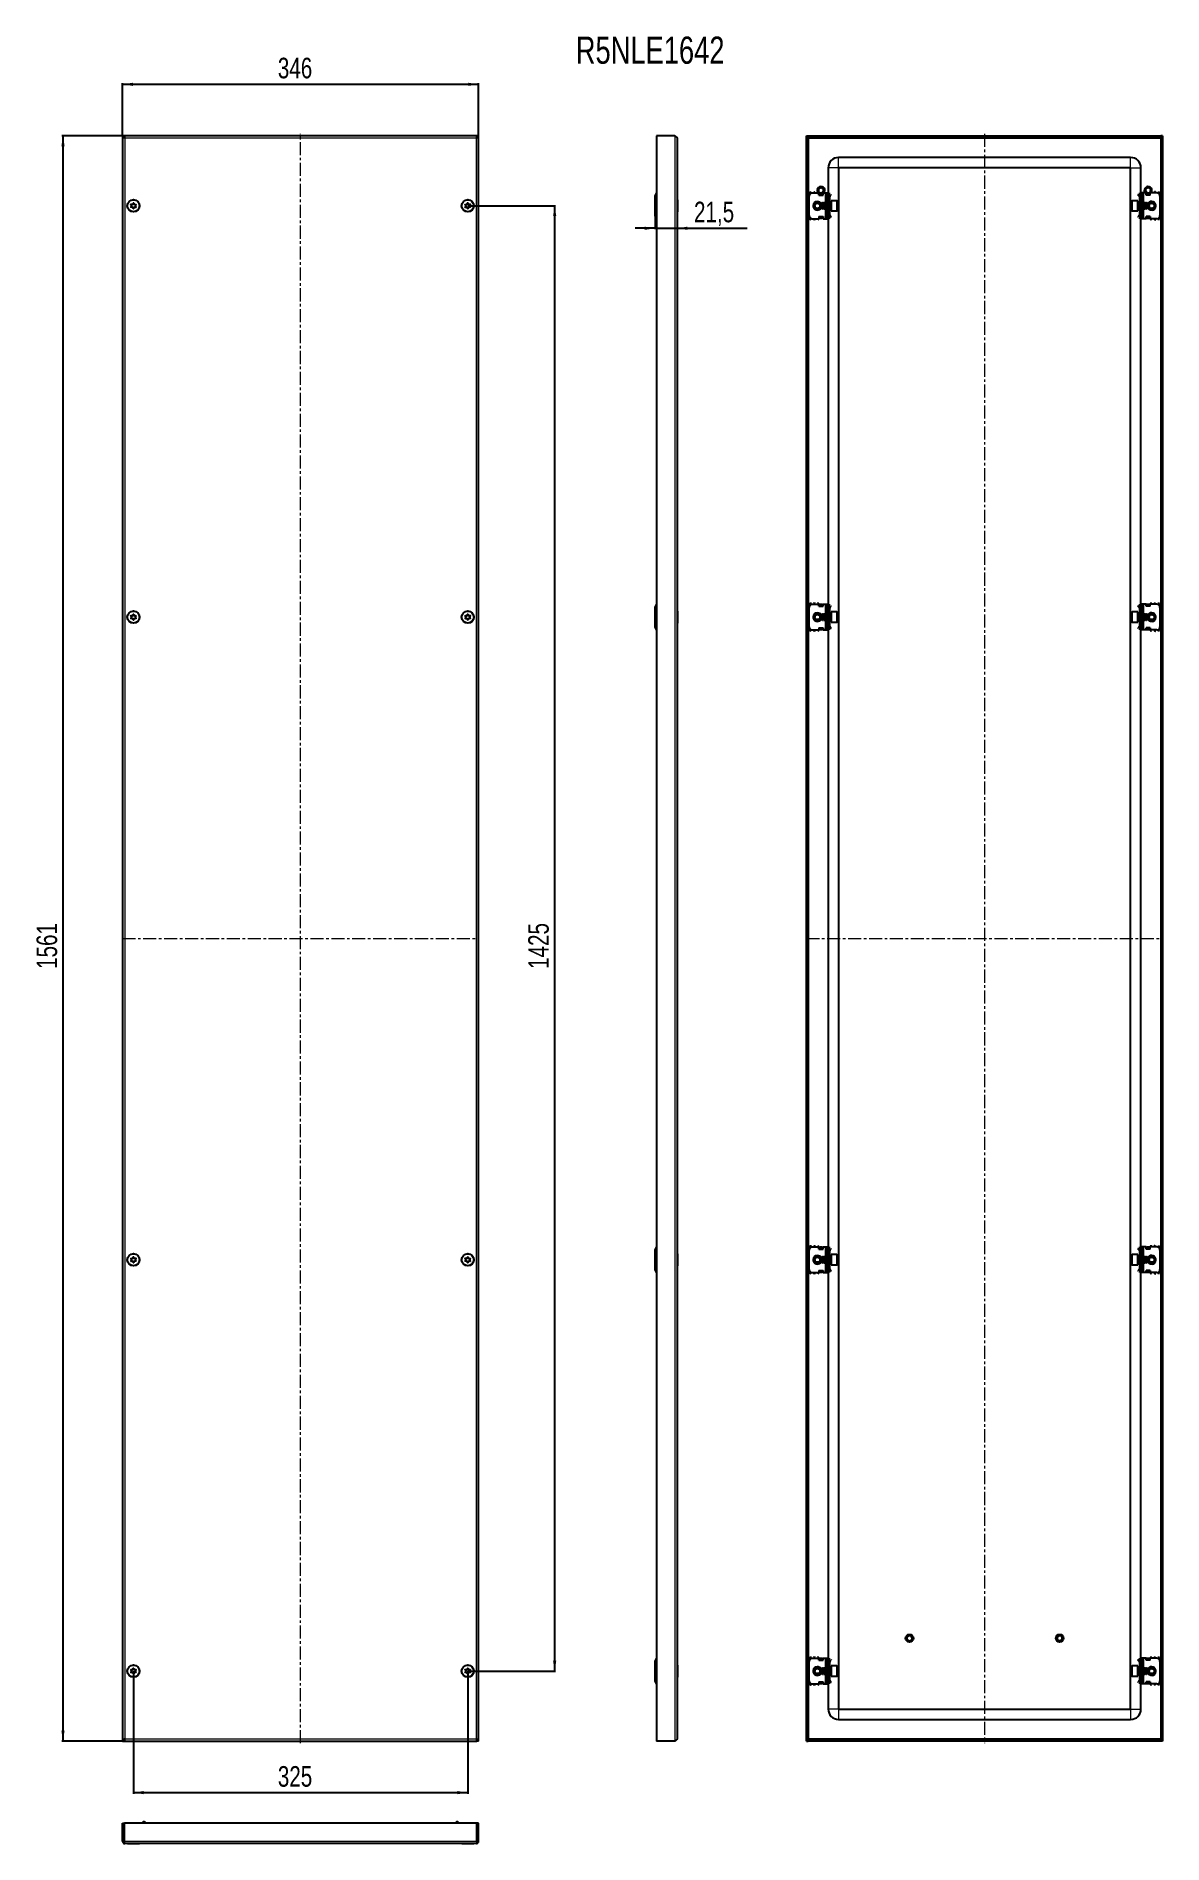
# Model space of a CAD drawing. Header units: millimetres. Extents: x 167 to 1262, y -597 to 1161.
import ezdxf

# ---------------------------------------------------------------- set-up
doc = ezdxf.new("R2010")
doc.units = ezdxf.units.MM
doc.linetypes.add('CENTERX2', pattern=[20.32, 12.7, -2.54, 2.54, -2.54])
doc.layers.add('FORMAT', color=7, linetype='Continuous')
doc.styles.add('SLDTEXTSTYLE0', font='TXT', dxfattribs={"width": 0.75})
doc.dimstyles.new('SLDDIMSTYLE0', dxfattribs={"dimtxt": 20, "dimasz": 10, "dimexe": 0, "dimexo": 0.0625, "dimgap": 5, "dimtad": 2, "dimdec": 1, "dimrnd": 1e-09, "dimzin": 12, "dimdsep": 46, "dimtxsty": 'SLDTEXTSTYLE0', "dimsah": 1, "dimcen": 0.09, "dimadec": 0, "dimazin": 3, "dimtfac": 1, "dimtofl": 0, "dimtmove": 0, "dimatfit": 3, "dimfxl": 0, "dimfrac": 2, "dimtolj": 1, "dimtzin": 12, "dimarcsym": 0})
doc.dimstyles.new('SLDDIMSTYLE1', dxfattribs={"dimtxt": 20, "dimasz": 10, "dimexe": 0, "dimexo": 0.0625, "dimgap": 5, "dimtad": 2, "dimdec": 1, "dimrnd": 1e-09, "dimzin": 12, "dimdsep": 46, "dimtxsty": 'SLDTEXTSTYLE0', "dimsah": 1, "dimcen": 0.09, "dimadec": 0, "dimazin": 3, "dimtfac": 1, "dimtmove": 0, "dimatfit": 0, "dimfxl": 0, "dimfrac": 2, "dimtolj": 1, "dimtzin": 12, "dimarcsym": 0})

msp = doc.modelspace()

# ---------------------------------------------------------------- texts
at = {"layer": 'FORMAT', "insert": (691.38, 1160.6), "char_height": 26.458, "attachment_point": 1, "style": 'SLDTEXTSTYLE0'}
msp.add_mtext('R5NLE1642', dxfattribs=at)

# ---------------------------------------------------------------- blocks, each defined once
blk = doc.blocks.new('_D')
at = {"layer": 'FORMAT'}
for p, q in [((250.8, 1064), (250.8, 1115.2)), ((250.8, 1114.2), (596.8, 1114.2)), ((596.8, 1064), (596.8, 1115.2))]:
    blk.add_line(p, q, dxfattribs=at)
for points in [[(250.8, 1114.2), (260.8, 1112.6), (260.8, 1115.7)], [(596.8, 1114.2), (586.8, 1115.7), (586.8, 1112.6)]]:
    blk.add_solid(points, dxfattribs=at)
at = {"layer": 'FORMAT', "insert": (401.7, 1140), "char_height": 20, "attachment_point": 1, "style": 'SLDTEXTSTYLE0'}
blk.add_mtext('346', dxfattribs=at)
blk = doc.blocks.new('_D_1')
at = {"layer": 'FORMAT'}
for p, q in [((252.5, 1064), (191.8, 1064)), ((192.8, 1064), (192.8, -497)), ((252.5, -497), (191.8, -497))]:
    blk.add_line(p, q, dxfattribs=at)
for points in [[(192.8, 1064), (191.3, 1054), (194.4, 1054)], [(192.8, -497), (194.4, -487), (191.3, -487)]]:
    blk.add_solid(points, dxfattribs=at)
at = {"layer": 'FORMAT', "insert": (167.1, 253.9), "char_height": 20, "attachment_point": 1, "rotation": 90, "style": 'SLDTEXTSTYLE0'}
blk.add_mtext('1561', dxfattribs=at)
blk = doc.blocks.new('_D_2')
at = {"layer": 'FORMAT'}
for p, q in [((586.3, 996), (671.8, 996)), ((670.8, 996), (670.8, -429)), ((586.3, -429), (671.8, -429))]:
    blk.add_line(p, q, dxfattribs=at)
for points in [[(670.8, 996), (669.3, 986), (672.4, 986)], [(670.8, -429), (672.4, -419), (669.3, -419)]]:
    blk.add_solid(points, dxfattribs=at)
at = {"layer": 'FORMAT', "insert": (645.1, 253.9), "char_height": 20, "attachment_point": 1, "rotation": 90, "style": 'SLDTEXTSTYLE0'}
blk.add_mtext('1425', dxfattribs=at)
blk = doc.blocks.new('_D_3')
at = {"layer": 'FORMAT'}
for p, q in [((261.3, -429), (261.3, -548.2)), ((586.3, -429), (586.3, -548.2)), ((261.3, -547.2), (586.3, -547.2))]:
    blk.add_line(p, q, dxfattribs=at)
for points in [[(261.3, -547.2), (271.3, -548.7), (271.3, -545.6)], [(586.3, -547.2), (576.3, -545.6), (576.3, -548.7)]]:
    blk.add_solid(points, dxfattribs=at)
at = {"layer": 'FORMAT', "insert": (401.7, -521.4), "char_height": 20, "attachment_point": 1, "style": 'SLDTEXTSTYLE0'}
blk.add_mtext('325', dxfattribs=at)
blk = doc.blocks.new('_D_4')
at = {"layer": 'FORMAT'}
for p, q in [((768.4, 986.5), (768.4, 973.2)), ((768.4, 974.2), (749.1, 974.2)), ((768.4, 974.2), (789.9, 974.2)), ((789.9, 974.2), (858, 974.2))]:
    blk.add_line(p, q, dxfattribs=at)
for points in [[(768.4, 974.2), (758.4, 975.7), (758.4, 972.6)], [(789.9, 974.2), (799.9, 972.6), (799.9, 975.7)]]:
    blk.add_solid(points, dxfattribs=at)
at = {"layer": 'FORMAT', "insert": (806.3, 1000), "char_height": 20, "attachment_point": 1, "style": 'SLDTEXTSTYLE0'}
blk.add_mtext('21,5', dxfattribs=at)

# ---------------------------------------------------------------- dimensions: what is measured, and where the dimension line sits
at = {"layer": 'FORMAT'}
for base, p1, p2, dimstyle, picture, middle in [((596.84, 1114.17), (250.84, 1064), (596.84, 1064), 'SLDDIMSTYLE0', '_D', (423.84, 1114.17)), ((789.88, 974.17), (768.38, 986.5), (789.88, 1061.9), 'SLDDIMSTYLE1', '_D_4', (832.13, 974.17)), ((586.34, -547.16), (261.34, -429), (586.34, -429), 'SLDDIMSTYLE0', '_D_3', (423.84, -547.16))]:
    dim = msp.add_linear_dim(base=base, p1=p1, p2=p2, dimstyle=dimstyle, dxfattribs=at)
    dim.commit()
    dim.dimension.update_dxf_attribs({"geometry": picture, "text_midpoint": middle, "dimtype": 160})
for base, p1, p2, picture, middle in [((192.83, -497), (252.54, 1064), (252.54, -497), '_D_1', (192.83, 283.5)), ((670.84, -429), (586.34, 996), (586.34, -429), '_D_2', (670.84, 283.5))]:
    dim = msp.add_linear_dim(base=base, p1=p1, p2=p2, angle=90, dimstyle='SLDDIMSTYLE0', dxfattribs=at)
    dim.commit()
    dim.dimension.update_dxf_attribs({"geometry": picture, "text_midpoint": middle, "dimtype": 160})

# ---------------------------------------------------------------- linework, layer by layer
at = {"color": 7, "linetype": 'Continuous', "lineweight": 25}
for p, q in [((250.84, 1064), (250.84, -497)), ((250.84, 1064), (252.34, 1064)), ((595.14, 1064), (252.54, 1064)), ((252.54, 1062.88), (252.54, 1064)), ((595.14, 1064), (595.14, 1062.88)), ((596.84, 1064), (595.34, 1064)), ((596.84, -497), (596.84, 1064)), ((769.88, 1064), (769.88, -497)), ((787.78, 1064), (769.88, 1064)), ((789.88, 1061.9), (789.88, -494.9)), ((915.8, 1064), (917.3, 1064)), ((915.8, -497), (915.8, 1064)), ((917.3, -497), (917.3, 1064)), ((917.5, 1062.5), (917.5, 1064)), ((917.5, 1064), (1260.1, 1064)), ((917.5, 1062.5), (1260.1, 1062.5)), ((1259.95, 1062.5), (1259.7, 1061.9)), ((1260.1, 1062.5), (1260.1, 1064)), ((1261.8, 1064), (1260.3, 1064)), ((1260.3, 1064), (1260.3, -497)), ((1261.8, 1064), (1261.8, -497)), ((1230.8, 1043), (946.8, 1043)), ((936.8, 1033), (936.8, 1008.5)), ((946.8, 1033), (946.8, -466)), ((1230.8, 1033), (946.8, 1033)), ((1230.8, -466), (1230.8, 1033)), ((1240.8, 1008.5), (1240.8, 1033)), ((768.38, 1005.5), (768.38, 986.5)), ((918.3, 986.5), (918.3, 1005.5)), ((919.3, 1008.75), (919.3, 1007.74)), ((921.3, 1008.5), (927.8, 1008.5)), ((926.8, 1011.1), (926.83, 1011.35)), ((926.8, 1011.1), (926.8, 1011.05)), ((926.82, 1011.3), (926.81, 1011.25)), ((926.81, 1010.89), (926.83, 1011.13)), ((926.81, 1010.89), (926.81, 1010.84)), ((926.82, 1010.69), (926.82, 1010.65)), ((926.85, 1011.51), (926.84, 1011.46)), ((926.85, 1010.5), (926.85, 1010.46)), ((926.89, 1011.71), (926.88, 1011.66)), ((926.88, 1010.32), (926.89, 1010.28)), ((926.89, 1011.71), (926.96, 1011.94)), ((926.94, 1011.9), (926.93, 1011.85)), ((926.93, 1010.14), (926.94, 1010.1)), ((926.99, 1009.97), (926.99, 1009.96)), ((927.58, 1008.99), (927.61, 1008.96)), ((927.71, 1008.85), (927.75, 1008.82)), ((927.8, 1006.5), (927.8, 1008.5)), ((928, 1007.71), (927.8, 1007.83)), ((927.8, 1006.5), (931.8, 1006.5)), ((928.02, 1008.59), (927.82, 1008.77)), ((927.86, 1008.72), (927.9, 1008.69)), ((928, 1006.5), (928, 1007.71)), ((928.02, 1008.59), (928.06, 1008.56)), ((928.05, 1008.12), (928.4, 1008.37)), ((928.55, 1008.12), (928.05, 1007.77)), ((928.05, 1007.77), (928.05, 1008.12)), ((928.05, 1006.86), (928.05, 1007.77)), ((928.05, 1006.5), (928.05, 1006.86)), ((928.18, 1013.53), (928.38, 1013.64)), ((928.19, 1008.47), (928.24, 1008.45)), ((928.37, 1008.37), (928.23, 1008.48)), ((928.35, 1013.63), (928.31, 1013.61)), ((928.36, 1013.56), (928.31, 1013.61)), ((928.35, 1013.63), (928.58, 1013.71)), ((928.37, 1008.37), (928.37, 1008.48)), ((928.37, 1008.37), (928.41, 1008.34)), ((928.54, 1013.72), (928.49, 1013.7)), ((928.55, 1008.12), (928.95, 1008.12)), ((928.73, 1013.8), (928.68, 1013.79)), ((928.91, 1008.14), (928.71, 1008.25)), ((928.73, 1013.8), (928.96, 1013.88)), ((928.73, 1008.2), (928.77, 1008.19)), ((928.92, 1013.87), (928.88, 1013.86)), ((928.91, 1008.14), (928.95, 1008.13)), ((929.11, 1013.92), (929.07, 1013.91)), ((929.08, 1008.09), (929.13, 1008.08)), ((930, 1014), (929.26, 1013.93)), ((930.25, 1008.04), (930.07, 1008.02)), ((930.4, 1008.06), (930.45, 1008.07)), ((930.64, 1008.12), (931.05, 1008.12)), ((931.55, 1007.77), (931.05, 1008.12)), ((931.15, 1008.41), (931.55, 1008.12)), ((931.5, 1013.48), (931.46, 1013.51)), ((931.55, 1008.12), (931.55, 1007.77)), ((931.8, 1007.83), (931.55, 1007.69)), ((931.55, 1007.77), (931.55, 1006.86)), ((931.55, 1006.86), (931.55, 1006.5)), ((931.67, 1013.36), (931.63, 1013.39)), ((931.82, 1013.22), (931.79, 1013.26)), ((931.8, 1006.5), (931.8, 1008.5)), ((931.8, 1008.5), (934.3, 1008.5)), ((931.96, 1013.08), (931.93, 1013.12)), ((931.96, 1013.08), (932.08, 1012.95)), ((932.08, 1012.96), (932.06, 1012.98)), ((932.09, 1011.87), (932.26, 1011.46)), ((932.57, 1009.89), (932.47, 1009.7)), ((932.58, 1009.88), (932.48, 1009.7)), ((932.64, 1010.02), (932.65, 1010.07)), ((932.69, 1010.2), (932.71, 1010.25)), ((932.8, 1010.81), (932.74, 1010.5)), ((932.74, 1010.4), (932.75, 1010.45)), ((932.78, 1010.6), (932.78, 1010.65)), ((932.8, 1011), (932.8, 1011)), ((932.8, 1010.81), (932.8, 1010.86)), ((934.3, 1008.5), (935.8, 1008.5)), ((935.8, 1008.5), (937.8, 1008.5)), ((935.8, 1005.5), (935.8, 1008.5)), ((935.8, 986.5), (935.8, 1005.5)), ((936.8, 986.5), (936.8, 1005.5)), ((937.8, 1008.5), (937.8, 1007.74)), ((937.8, 1007.74), (937.8, 984.27)), ((937.8, 1007.42), (938.01, 1007.21)), ((938.3, 1004.75), (937.8, 1004.75)), ((937.8, 1001.25), (937.8, 1004.75)), ((938.3, 1006.5), (938.3, 1006.04)), ((938.3, 1001.25), (938.3, 1004.75)), ((938.39, 1006.17), (939.36, 1007.14)), ((938.74, 1005.81), (938.39, 1006.17)), ((938.74, 1005.81), (939.72, 1006.79)), ((939.36, 1007.14), (939.72, 1006.79)), ((1238.24, 1007.14), (1237.89, 1006.79)), ((1238.86, 1005.81), (1237.89, 1006.79)), ((1239.22, 1006.17), (1238.24, 1007.14)), ((1238.86, 1005.81), (1239.22, 1006.17)), ((1239.3, 1006.5), (1239.3, 1006.11)), ((1239.3, 1004.75), (1239.8, 1004.75)), ((1239.3, 1004.75), (1239.3, 1001.25)), ((1239.6, 1007.21), (1239.8, 1007.42)), ((1239.8, 1008.5), (1241.8, 1008.5)), ((1239.8, 1007.74), (1239.8, 1008.5)), ((1239.8, 984.27), (1239.8, 1007.74)), ((1239.8, 1004.75), (1239.8, 1001.25)), ((1240.8, 1005.5), (1240.8, 986.5)), ((1241.8, 1008.5), (1241.8, 1005.5)), ((1243.3, 1008.5), (1241.8, 1008.5)), ((1241.8, 1005.5), (1241.8, 986.5)), ((1245.8, 1008.5), (1243.3, 1008.5)), ((1244.8, 1011.1), (1244.83, 1011.35)), ((1244.8, 1011.1), (1244.8, 1011.05)), ((1244.82, 1011.3), (1244.81, 1011.25)), ((1244.81, 1010.89), (1244.83, 1011.13)), ((1244.81, 1010.89), (1244.81, 1010.84)), ((1244.82, 1010.69), (1244.82, 1010.65)), ((1244.85, 1011.51), (1244.84, 1011.46)), ((1244.85, 1010.5), (1244.85, 1010.46)), ((1244.89, 1011.71), (1244.88, 1011.66)), ((1244.88, 1010.32), (1244.89, 1010.28)), ((1244.89, 1011.71), (1244.96, 1011.94)), ((1244.94, 1011.9), (1244.93, 1011.85)), ((1244.93, 1010.14), (1244.94, 1010.1)), ((1244.99, 1009.97), (1244.99, 1009.96)), ((1245.6, 1013.04), (1245.57, 1013)), ((1245.58, 1008.99), (1245.61, 1008.96)), ((1245.71, 1008.85), (1245.75, 1008.82)), ((1245.8, 1006.5), (1245.8, 1008.5)), ((1246.05, 1007.69), (1245.8, 1007.83)), ((1249.8, 1006.5), (1245.8, 1006.5)), ((1245.86, 1008.72), (1245.9, 1008.69)), ((1246.02, 1008.59), (1246.06, 1008.56)), ((1246.05, 1008.12), (1246.4, 1008.37)), ((1246.55, 1008.12), (1246.05, 1007.77)), ((1246.05, 1007.77), (1246.05, 1008.12)), ((1246.05, 1006.86), (1246.05, 1007.77)), ((1246.05, 1006.5), (1246.05, 1006.86)), ((1246.18, 1013.53), (1246.38, 1013.64)), ((1246.19, 1008.47), (1246.24, 1008.45)), ((1246.35, 1013.63), (1246.31, 1013.61)), ((1246.36, 1013.56), (1246.31, 1013.61)), ((1246.35, 1013.63), (1246.58, 1013.71)), ((1246.37, 1008.37), (1246.41, 1008.34)), ((1246.54, 1013.72), (1246.49, 1013.7)), ((1246.55, 1008.12), (1246.95, 1008.12)), ((1246.73, 1013.8), (1246.68, 1013.79)), ((1246.73, 1013.8), (1246.96, 1013.88)), ((1246.73, 1008.2), (1246.77, 1008.19)), ((1246.92, 1013.87), (1246.88, 1013.86)), ((1246.91, 1008.14), (1246.95, 1008.13)), ((1247.11, 1013.92), (1247.07, 1013.91)), ((1247.08, 1008.09), (1247.13, 1008.08)), ((1248, 1014), (1247.26, 1013.93)), ((1248.4, 1008.06), (1248.45, 1008.07)), ((1248.64, 1008.12), (1249.05, 1008.12)), ((1249.55, 1007.77), (1249.05, 1008.12)), ((1249.15, 1008.41), (1249.55, 1008.12)), ((1249.5, 1013.48), (1249.46, 1013.51)), ((1249.55, 1008.12), (1249.55, 1007.77)), ((1249.55, 1007.77), (1249.55, 1006.86)), ((1249.55, 1006.86), (1249.55, 1006.5)), ((1249.8, 1007.83), (1249.6, 1007.71)), ((1249.6, 1007.71), (1249.6, 1006.5)), ((1249.67, 1013.36), (1249.63, 1013.39)), ((1249.82, 1013.22), (1249.79, 1013.26)), ((1249.8, 1006.5), (1249.8, 1008.5)), ((1256.3, 1008.5), (1249.8, 1008.5)), ((1250.04, 1009.07), (1249.92, 1008.88)), ((1249.96, 1013.08), (1249.93, 1013.12)), ((1249.96, 1013.08), (1250.08, 1012.95)), ((1250.08, 1012.96), (1250.06, 1012.98)), ((1250.09, 1011.87), (1250.26, 1011.46)), ((1250.57, 1009.89), (1250.47, 1009.7)), ((1250.58, 1009.88), (1250.48, 1009.7)), ((1250.64, 1010.02), (1250.65, 1010.07)), ((1250.69, 1010.2), (1250.71, 1010.25)), ((1250.8, 1010.81), (1250.74, 1010.5)), ((1250.74, 1010.4), (1250.75, 1010.45)), ((1250.78, 1010.6), (1250.78, 1010.65)), ((1250.8, 1011), (1250.8, 1011)), ((1250.8, 1010.81), (1250.8, 1010.86)), ((1258.3, 1007.74), (1258.3, 1008.75)), ((1259.3, 1005.5), (1259.3, 986.5)), ((790.13, 1001.79), (789.88, 1001.79)), ((789.88, 990.22), (790.13, 990.22)), ((790.13, 1001.79), (790.13, 1001.07)), ((790.13, 1001.07), (790.13, 990.22)), ((927.8, 985.5), (927.8, 983.5)), ((927.8, 985.5), (931.8, 985.5)), ((928, 983.62), (928, 985.5)), ((928.05, 985.15), (928.05, 985.5)), ((928.05, 984.24), (928.05, 985.15)), ((930.36, 999), (929.8, 998.45)), ((929.8, 998.45), (929.8, 994.69)), ((929.8, 994.69), (929.8, 993.56)), ((929.8, 993.56), (930.36, 993)), ((930.41, 999), (930.36, 999)), ((930.36, 999), (930.36, 994.39)), ((930.36, 994.39), (930.36, 993)), ((930.36, 993), (930.41, 993)), ((930.8, 998.45), (930.41, 999)), ((930.41, 999), (930.41, 998.53)), ((930.41, 998.53), (930.41, 993)), ((930.41, 993), (930.8, 993.56)), ((931.19, 999), (930.8, 998.45)), ((930.8, 998.45), (930.8, 998.06)), ((930.8, 998.06), (930.8, 993.56)), ((930.8, 993.56), (931.19, 993)), ((931.41, 999), (931.19, 999)), ((931.19, 999), (931.19, 998.53)), ((931.19, 998.53), (931.19, 993)), ((931.19, 993), (931.41, 993)), ((931.8, 998.45), (931.41, 999)), ((931.41, 999), (931.41, 998.53)), ((931.41, 998.53), (931.41, 993)), ((931.41, 993), (931.8, 993.56)), ((931.55, 985.5), (931.55, 985.15)), ((931.55, 985.15), (931.55, 984.24)), ((932.19, 999), (931.8, 998.45)), ((931.8, 998.45), (931.8, 998.06)), ((931.8, 998.06), (931.8, 993.56)), ((931.8, 993.56), (932.19, 993)), ((931.8, 985.5), (931.8, 983.5)), ((932.41, 999), (932.19, 999)), ((932.19, 999), (932.19, 998.53)), ((932.19, 998.53), (932.19, 993)), ((932.19, 993), (932.41, 993)), ((932.8, 998.45), (932.41, 999)), ((932.41, 999), (932.41, 998.53)), ((932.41, 998.53), (932.41, 993)), ((932.41, 993), (932.8, 993.56)), ((933.19, 999), (932.8, 998.45)), ((932.8, 998.45), (932.8, 998.06)), ((932.8, 998.06), (932.8, 993.56)), ((932.8, 993.56), (933.19, 993)), ((933.41, 999), (933.19, 999)), ((933.19, 999), (933.19, 998.53)), ((933.19, 998.53), (933.19, 993)), ((933.19, 993), (933.41, 993)), ((933.8, 998.45), (933.41, 999)), ((933.41, 999), (933.41, 998.53)), ((933.41, 998.53), (933.41, 993)), ((933.41, 993), (933.8, 993.56)), ((935.3, 1000), (933.8, 1000)), ((933.8, 992), (933.8, 1000)), ((933.8, 992), (935.3, 992)), ((935.8, 983.5), (935.8, 986.5)), ((938.3, 1001.25), (937.8, 1001.25)), ((938.19, 999), (937.8, 998.45)), ((937.8, 993.56), (938.19, 993)), ((937.8, 990.75), (938.3, 990.75)), ((937.8, 987.25), (937.8, 990.75)), ((938.3, 987.25), (937.8, 987.25)), ((938.01, 984.8), (937.8, 984.59)), ((938.41, 999), (938.19, 999)), ((938.19, 999), (938.19, 998.53)), ((938.19, 998.53), (938.19, 993)), ((938.19, 993), (938.41, 993)), ((938.3, 999), (938.3, 1001.25)), ((938.3, 990.75), (938.3, 993)), ((938.3, 987.25), (938.3, 990.75)), ((938.3, 985.5), (938.3, 985.9)), ((938.74, 986.19), (938.39, 985.84)), ((938.39, 985.84), (939.36, 984.86)), ((938.8, 998.45), (938.41, 999)), ((938.41, 999), (938.41, 998.53)), ((938.41, 998.53), (938.41, 993)), ((938.41, 993), (938.8, 993.56)), ((938.74, 986.19), (939.72, 985.22)), ((939.19, 999), (938.8, 998.45)), ((938.8, 998.45), (938.8, 998.06)), ((938.8, 998.06), (938.8, 993.56)), ((938.8, 993.56), (939.19, 993)), ((939.55, 999), (939.19, 999)), ((939.19, 999), (939.19, 998.53)), ((939.19, 998.53), (939.19, 993)), ((939.19, 993), (939.55, 993)), ((939.36, 984.86), (939.72, 985.22)), ((945.2, 1001), (939.8, 1001)), ((939.8, 1001), (939.8, 993.31)), ((939.8, 993.31), (939.8, 991)), ((939.8, 991), (945.2, 991)), ((945.8, 1000.4), (945.8, 993.63)), ((945.8, 993.63), (945.8, 991.6)), ((1231.8, 991.6), (1231.8, 1000.4)), ((1237.8, 1001), (1232.4, 1001)), ((1232.4, 991), (1237.8, 991)), ((1237.8, 991), (1237.8, 1001)), ((1238.86, 986.19), (1237.89, 985.22)), ((1238.24, 984.86), (1237.89, 985.22)), ((1238.41, 999), (1238.05, 999)), ((1238.05, 993), (1238.41, 993)), ((1239.22, 985.84), (1238.24, 984.86)), ((1238.8, 998.45), (1238.41, 999)), ((1238.41, 998.53), (1238.41, 999)), ((1238.41, 993), (1238.41, 998.53)), ((1238.41, 993), (1238.8, 993.56)), ((1239.19, 999), (1238.8, 998.45)), ((1238.8, 998.06), (1238.8, 998.45)), ((1238.8, 993.56), (1238.8, 998.06)), ((1238.8, 993.56), (1239.19, 993)), ((1238.86, 986.19), (1239.22, 985.84)), ((1239.41, 999), (1239.19, 999)), ((1239.19, 998.53), (1239.19, 999)), ((1239.19, 993), (1239.19, 998.53)), ((1239.19, 993), (1239.41, 993)), ((1239.8, 1001.25), (1239.3, 1001.25)), ((1239.3, 1001.25), (1239.3, 999)), ((1239.3, 993), (1239.3, 990.75)), ((1239.3, 990.75), (1239.8, 990.75)), ((1239.3, 990.75), (1239.3, 987.25)), ((1239.3, 987.25), (1239.8, 987.25)), ((1239.3, 985.5), (1239.3, 985.96)), ((1239.8, 998.45), (1239.41, 999)), ((1239.41, 998.53), (1239.41, 999)), ((1239.41, 993), (1239.41, 998.53)), ((1239.41, 993), (1239.8, 993.56)), ((1239.8, 984.59), (1239.6, 984.8)), ((1239.8, 990.75), (1239.8, 987.25)), ((1241.8, 986.5), (1241.8, 983.5)), ((1243.8, 1000), (1242.3, 1000)), ((1242.3, 992), (1243.8, 992)), ((1243.8, 1000), (1243.8, 992)), ((1244.19, 999), (1243.8, 998.45)), ((1243.8, 993.56), (1244.19, 993)), ((1244.41, 999), (1244.19, 999)), ((1244.19, 998.53), (1244.19, 999)), ((1244.19, 993), (1244.19, 998.53)), ((1244.19, 993), (1244.41, 993)), ((1244.8, 998.45), (1244.41, 999)), ((1244.41, 998.53), (1244.41, 999)), ((1244.41, 993), (1244.41, 998.53)), ((1244.41, 993), (1244.8, 993.56)), ((1245.19, 999), (1244.8, 998.45)), ((1244.8, 998.06), (1244.8, 998.45)), ((1244.8, 993.56), (1244.8, 998.06)), ((1244.8, 993.56), (1245.19, 993)), ((1245.41, 999), (1245.19, 999)), ((1245.19, 998.53), (1245.19, 999)), ((1245.19, 993), (1245.19, 998.53)), ((1245.19, 993), (1245.41, 993)), ((1245.8, 998.45), (1245.41, 999)), ((1245.41, 998.53), (1245.41, 999)), ((1245.41, 993), (1245.41, 998.53)), ((1245.41, 993), (1245.8, 993.56)), ((1246.19, 999), (1245.8, 998.45)), ((1245.8, 998.06), (1245.8, 998.45)), ((1245.8, 993.56), (1245.8, 998.06)), ((1245.8, 993.56), (1246.19, 993)), ((1249.8, 985.5), (1245.8, 985.5)), ((1245.8, 985.5), (1245.8, 983.5)), ((1246.05, 985.15), (1246.05, 985.5)), ((1246.05, 984.24), (1246.05, 985.15)), ((1246.41, 999), (1246.19, 999)), ((1246.19, 998.53), (1246.19, 999)), ((1246.19, 993), (1246.19, 998.53)), ((1246.19, 993), (1246.41, 993)), ((1246.8, 998.45), (1246.41, 999)), ((1246.41, 998.53), (1246.41, 999)), ((1246.41, 993), (1246.41, 998.53)), ((1246.41, 993), (1246.8, 993.56)), ((1247.19, 999), (1246.8, 998.45)), ((1246.8, 998.06), (1246.8, 998.45)), ((1246.8, 993.56), (1246.8, 998.06)), ((1246.8, 993.56), (1247.19, 993)), ((1247.25, 999), (1247.19, 999)), ((1247.19, 998.53), (1247.19, 999)), ((1247.19, 993), (1247.19, 998.53)), ((1247.19, 993), (1247.25, 993)), ((1247.8, 998.45), (1247.25, 999)), ((1247.25, 993), (1247.25, 999)), ((1247.25, 993), (1247.8, 993.56)), ((1247.8, 993.56), (1247.8, 998.45)), ((1249.55, 985.5), (1249.55, 985.15)), ((1249.55, 985.15), (1249.55, 984.24)), ((1249.6, 985.5), (1249.6, 983.62)), ((1249.8, 985.5), (1249.8, 983.5)), ((919.3, 984.27), (919.3, 983.25)), ((921.3, 983.5), (927.8, 983.5)), ((927.3, 983.5), (927.3, 983.25)), ((927.8, 983.62), (928, 983.62)), ((928.05, 984.24), (928.55, 983.88)), ((928.05, 983.88), (928.05, 984.24)), ((928.55, 983.53), (928.05, 983.88)), ((931.05, 983.88), (928.55, 983.88)), ((928.55, 983.88), (928.55, 983.53)), ((931.05, 983.53), (928.55, 983.53)), ((931.05, 983.88), (931.55, 984.24)), ((931.05, 983.53), (931.05, 983.88)), ((931.55, 983.88), (931.05, 983.53)), ((931.55, 984.24), (931.55, 983.88)), ((931.8, 983.5), (934.3, 983.5)), ((934.3, 983.5), (935.8, 983.5)), ((937.8, 983.5), (935.8, 983.5)), ((936.8, 983.5), (936.8, 608.5)), ((937.8, 984.27), (937.8, 983.5)), ((1239.8, 983.5), (1239.8, 984.27)), ((1241.8, 983.5), (1239.8, 983.5)), ((1240.8, 608.5), (1240.8, 983.5)), ((1243.3, 983.5), (1241.8, 983.5)), ((1245.8, 983.5), (1243.3, 983.5)), ((1246.05, 984.24), (1246.55, 983.88)), ((1246.05, 983.88), (1246.05, 984.24)), ((1246.55, 983.53), (1246.05, 983.88)), ((1249.05, 983.88), (1246.55, 983.88)), ((1246.55, 983.88), (1246.55, 983.53)), ((1249.05, 983.53), (1246.55, 983.53)), ((1249.05, 983.88), (1249.55, 984.24)), ((1249.05, 983.53), (1249.05, 983.88)), ((1249.55, 983.88), (1249.05, 983.53)), ((1249.55, 984.24), (1249.55, 983.88)), ((1249.6, 983.62), (1249.8, 983.62)), ((1256.3, 983.5), (1249.8, 983.5)), ((1250.3, 983.25), (1250.3, 983.5)), ((1258.3, 983.25), (1258.3, 984.27)), ((768.38, 605.5), (768.38, 586.5)), ((790.13, 601.79), (789.88, 601.79)), ((790.13, 601.79), (790.13, 601.07)), ((790.13, 601.07), (790.13, 590.22)), ((918.3, 586.5), (918.3, 605.5)), ((919.3, 608.75), (919.3, 607.74)), ((921.3, 608.5), (927.8, 608.5)), ((927.3, 608.75), (927.3, 608.5)), ((927.8, 606.5), (927.8, 608.5)), ((928, 608.39), (927.8, 608.39)), ((927.8, 606.5), (931.8, 606.5)), ((928, 606.5), (928, 608.39)), ((928.05, 608.12), (928.55, 608.48)), ((928.55, 608.12), (928.05, 607.77)), ((928.05, 607.77), (928.05, 608.12)), ((928.05, 606.86), (928.05, 607.77)), ((928.05, 606.5), (928.05, 606.86)), ((928.55, 608.48), (928.55, 608.12)), ((928.55, 608.48), (931.05, 608.48)), ((928.55, 608.12), (931.05, 608.12)), ((930.36, 599), (929.8, 598.45)), ((929.8, 598.45), (929.8, 594.69)), ((930.41, 599), (930.36, 599)), ((930.36, 599), (930.36, 594.39)), ((930.8, 598.45), (930.41, 599)), ((930.41, 599), (930.41, 598.53)), ((930.41, 598.53), (930.41, 593)), ((931.19, 599), (930.8, 598.45)), ((930.8, 598.45), (930.8, 598.06)), ((930.8, 598.06), (930.8, 593.56)), ((931.05, 608.12), (931.05, 608.48)), ((931.05, 608.48), (931.55, 608.12)), ((931.55, 607.77), (931.05, 608.12)), ((931.41, 599), (931.19, 599)), ((931.19, 599), (931.19, 598.53)), ((931.19, 598.53), (931.19, 593)), ((931.8, 598.45), (931.41, 599)), ((931.41, 599), (931.41, 598.53)), ((931.41, 598.53), (931.41, 593)), ((931.55, 608.12), (931.55, 607.77)), ((931.55, 607.77), (931.55, 606.86)), ((931.55, 606.86), (931.55, 606.5)), ((931.8, 606.5), (931.8, 608.5)), ((931.8, 608.5), (934.3, 608.5)), ((932.19, 599), (931.8, 598.45)), ((931.8, 598.45), (931.8, 598.06)), ((931.8, 598.06), (931.8, 593.56)), ((932.41, 599), (932.19, 599)), ((932.19, 599), (932.19, 598.53)), ((932.19, 598.53), (932.19, 593)), ((932.8, 598.45), (932.41, 599)), ((932.41, 599), (932.41, 598.53)), ((932.41, 598.53), (932.41, 593)), ((933.19, 599), (932.8, 598.45)), ((932.8, 598.45), (932.8, 598.06)), ((932.8, 598.06), (932.8, 593.56)), ((933.41, 599), (933.19, 599)), ((933.19, 599), (933.19, 598.53)), ((933.19, 598.53), (933.19, 593)), ((933.8, 598.45), (933.41, 599)), ((933.41, 599), (933.41, 598.53)), ((933.41, 598.53), (933.41, 593)), ((935.3, 600), (933.8, 600)), ((933.8, 592), (933.8, 600)), ((934.3, 608.5), (935.8, 608.5)), ((935.8, 608.5), (937.8, 608.5)), ((935.8, 605.5), (935.8, 608.5)), ((935.8, 586.5), (935.8, 605.5)), ((936.8, 586.5), (936.8, 605.5)), ((937.8, 608.5), (937.8, 607.74)), ((937.8, 607.74), (937.8, 584.27)), ((937.8, 607.42), (938.01, 607.21)), ((938.3, 604.75), (937.8, 604.75)), ((937.8, 601.25), (937.8, 604.75)), ((938.3, 601.25), (937.8, 601.25)), ((938.19, 599), (937.8, 598.45)), ((938.41, 599), (938.19, 599)), ((938.19, 599), (938.19, 598.53)), ((938.19, 598.53), (938.19, 593)), ((938.3, 606.5), (938.3, 606.04)), ((938.3, 601.25), (938.3, 604.75)), ((938.3, 599), (938.3, 601.25)), ((938.39, 606.17), (939.36, 607.14)), ((938.74, 605.81), (938.39, 606.17)), ((938.8, 598.45), (938.41, 599)), ((938.41, 599), (938.41, 598.53)), ((938.41, 598.53), (938.41, 593)), ((938.74, 605.81), (939.72, 606.79)), ((939.19, 599), (938.8, 598.45)), ((938.8, 598.45), (938.8, 598.06)), ((938.8, 598.06), (938.8, 593.56)), ((939.55, 599), (939.19, 599)), ((939.19, 599), (939.19, 598.53)), ((939.19, 598.53), (939.19, 593)), ((939.36, 607.14), (939.72, 606.79)), ((945.2, 601), (939.8, 601)), ((939.8, 601), (939.8, 593.31)), ((945.8, 600.4), (945.8, 593.63)), ((1231.8, 591.6), (1231.8, 600.4)), ((1237.8, 601), (1232.4, 601)), ((1237.8, 591), (1237.8, 601)), ((1238.24, 607.14), (1237.89, 606.79)), ((1238.86, 605.81), (1237.89, 606.79)), ((1238.41, 599), (1238.05, 599)), ((1239.22, 606.17), (1238.24, 607.14)), ((1238.8, 598.45), (1238.41, 599)), ((1238.41, 598.53), (1238.41, 599)), ((1238.41, 593), (1238.41, 598.53)), ((1239.19, 599), (1238.8, 598.45)), ((1238.8, 598.06), (1238.8, 598.45)), ((1238.8, 593.56), (1238.8, 598.06)), ((1238.86, 605.81), (1239.22, 606.17)), ((1239.41, 599), (1239.19, 599)), ((1239.19, 598.53), (1239.19, 599)), ((1239.19, 593), (1239.19, 598.53)), ((1239.3, 606.5), (1239.3, 606.11)), ((1239.3, 604.75), (1239.8, 604.75)), ((1239.3, 604.75), (1239.3, 601.25)), ((1239.8, 601.25), (1239.3, 601.25)), ((1239.3, 601.25), (1239.3, 599)), ((1239.8, 598.45), (1239.41, 599)), ((1239.41, 598.53), (1239.41, 599)), ((1239.41, 593), (1239.41, 598.53)), ((1239.6, 607.21), (1239.8, 607.42)), ((1239.8, 608.5), (1241.8, 608.5)), ((1239.8, 607.74), (1239.8, 608.5)), ((1239.8, 584.27), (1239.8, 607.74)), ((1239.8, 604.75), (1239.8, 601.25)), ((1240.8, 605.5), (1240.8, 586.5)), ((1241.8, 608.5), (1241.8, 605.5)), ((1243.3, 608.5), (1241.8, 608.5)), ((1241.8, 605.5), (1241.8, 586.5)), ((1243.8, 600), (1242.3, 600)), ((1245.8, 608.5), (1243.3, 608.5)), ((1243.8, 600), (1243.8, 592)), ((1244.19, 599), (1243.8, 598.45)), ((1244.41, 599), (1244.19, 599)), ((1244.19, 598.53), (1244.19, 599)), ((1244.19, 593), (1244.19, 598.53)), ((1244.8, 598.45), (1244.41, 599)), ((1244.41, 598.53), (1244.41, 599)), ((1244.41, 593), (1244.41, 598.53)), ((1245.19, 599), (1244.8, 598.45)), ((1244.8, 598.06), (1244.8, 598.45)), ((1244.8, 593.56), (1244.8, 598.06)), ((1245.41, 599), (1245.19, 599)), ((1245.19, 598.53), (1245.19, 599)), ((1245.19, 593), (1245.19, 598.53)), ((1245.8, 598.45), (1245.41, 599)), ((1245.41, 598.53), (1245.41, 599)), ((1245.41, 593), (1245.41, 598.53)), ((1245.8, 606.5), (1245.8, 608.5)), ((1249.8, 606.5), (1245.8, 606.5)), ((1246.19, 599), (1245.8, 598.45)), ((1245.8, 598.06), (1245.8, 598.45)), ((1245.8, 593.56), (1245.8, 598.06)), ((1246.05, 608.12), (1246.55, 608.48)), ((1246.55, 608.12), (1246.05, 607.77)), ((1246.05, 607.77), (1246.05, 608.12)), ((1246.05, 606.86), (1246.05, 607.77)), ((1246.05, 606.5), (1246.05, 606.86)), ((1246.41, 599), (1246.19, 599)), ((1246.19, 598.53), (1246.19, 599)), ((1246.19, 593), (1246.19, 598.53)), ((1246.8, 598.45), (1246.41, 599)), ((1246.41, 598.53), (1246.41, 599)), ((1246.41, 593), (1246.41, 598.53)), ((1246.55, 608.48), (1246.55, 608.12)), ((1246.55, 608.48), (1249.05, 608.48)), ((1246.55, 608.12), (1249.05, 608.12)), ((1247.19, 599), (1246.8, 598.45)), ((1246.8, 598.06), (1246.8, 598.45)), ((1246.8, 593.56), (1246.8, 598.06)), ((1247.25, 599), (1247.19, 599)), ((1247.19, 598.53), (1247.19, 599)), ((1247.19, 593), (1247.19, 598.53)), ((1247.8, 598.45), (1247.25, 599)), ((1247.25, 593), (1247.25, 599)), ((1247.8, 593.56), (1247.8, 598.45)), ((1249.05, 608.12), (1249.05, 608.48)), ((1249.05, 608.48), (1249.55, 608.12)), ((1249.55, 607.77), (1249.05, 608.12)), ((1249.55, 608.12), (1249.55, 607.77)), ((1249.55, 607.77), (1249.55, 606.86)), ((1249.55, 606.86), (1249.55, 606.5)), ((1249.6, 608.39), (1249.6, 606.5)), ((1249.8, 608.39), (1249.6, 608.39)), ((1249.8, 606.5), (1249.8, 608.5)), ((1256.3, 608.5), (1249.8, 608.5)), ((1250.3, 608.5), (1250.3, 608.75)), ((1258.3, 607.74), (1258.3, 608.75)), ((1259.3, 605.5), (1259.3, 586.5)), ((789.88, 590.22), (790.13, 590.22)), ((919.3, 584.27), (919.3, 583.25)), ((921.3, 583.5), (927.8, 583.5)), ((927.3, 583.5), (927.3, 583.25)), ((927.8, 585.5), (927.8, 583.5)), ((927.8, 585.5), (931.8, 585.5)), ((927.8, 583.62), (928, 583.62)), ((928, 583.62), (928, 585.5)), ((928.05, 585.15), (928.05, 585.5)), ((928.05, 584.24), (928.05, 585.15)), ((928.05, 584.24), (928.55, 583.88)), ((928.05, 583.88), (928.05, 584.24)), ((928.55, 583.53), (928.05, 583.88)), ((931.05, 583.88), (928.55, 583.88)), ((928.55, 583.88), (928.55, 583.53)), ((931.05, 583.53), (928.55, 583.53)), ((929.8, 594.69), (929.8, 593.56)), ((929.8, 593.56), (930.36, 593)), ((930.36, 594.39), (930.36, 593)), ((930.36, 593), (930.41, 593)), ((930.41, 593), (930.8, 593.56)), ((930.8, 593.56), (931.19, 593)), ((931.05, 583.88), (931.55, 584.24)), ((931.05, 583.53), (931.05, 583.88)), ((931.55, 583.88), (931.05, 583.53)), ((931.19, 593), (931.41, 593)), ((931.41, 593), (931.8, 593.56)), ((931.55, 585.5), (931.55, 585.15)), ((931.55, 585.15), (931.55, 584.24)), ((931.55, 584.24), (931.55, 583.88)), ((931.8, 593.56), (932.19, 593)), ((931.8, 585.5), (931.8, 583.5)), ((931.8, 583.5), (934.3, 583.5)), ((932.19, 593), (932.41, 593)), ((932.41, 593), (932.8, 593.56)), ((932.8, 593.56), (933.19, 593)), ((933.19, 593), (933.41, 593)), ((933.41, 593), (933.8, 593.56)), ((933.8, 592), (935.3, 592)), ((934.3, 583.5), (935.8, 583.5)), ((935.8, 583.5), (935.8, 586.5)), ((937.8, 583.5), (935.8, 583.5)), ((936.8, 583.5), (936.8, -16.5)), ((937.8, 593.56), (938.19, 593)), ((937.8, 590.75), (938.3, 590.75)), ((937.8, 587.25), (937.8, 590.75)), ((938.3, 587.25), (937.8, 587.25)), ((938.01, 584.8), (937.8, 584.59)), ((937.8, 584.27), (937.8, 583.5)), ((938.19, 593), (938.41, 593)), ((938.3, 590.75), (938.3, 593)), ((938.3, 587.25), (938.3, 590.75)), ((938.3, 585.5), (938.3, 585.9)), ((938.74, 586.19), (938.39, 585.84)), ((938.39, 585.84), (939.36, 584.86)), ((938.41, 593), (938.8, 593.56)), ((938.74, 586.19), (939.72, 585.22)), ((938.8, 593.56), (939.19, 593)), ((939.19, 593), (939.55, 593)), ((939.36, 584.86), (939.72, 585.22)), ((939.8, 593.31), (939.8, 591)), ((939.8, 591), (945.2, 591)), ((945.8, 593.63), (945.8, 591.6)), ((1232.4, 591), (1237.8, 591)), ((1238.86, 586.19), (1237.89, 585.22)), ((1238.24, 584.86), (1237.89, 585.22)), ((1238.05, 593), (1238.41, 593)), ((1239.22, 585.84), (1238.24, 584.86)), ((1238.41, 593), (1238.8, 593.56)), ((1238.8, 593.56), (1239.19, 593)), ((1238.86, 586.19), (1239.22, 585.84)), ((1239.19, 593), (1239.41, 593)), ((1239.3, 593), (1239.3, 590.75)), ((1239.3, 590.75), (1239.8, 590.75)), ((1239.3, 590.75), (1239.3, 587.25)), ((1239.3, 587.25), (1239.8, 587.25)), ((1239.3, 585.5), (1239.3, 585.96)), ((1239.41, 593), (1239.8, 593.56)), ((1239.8, 584.59), (1239.6, 584.8)), ((1239.8, 590.75), (1239.8, 587.25)), ((1239.8, 583.5), (1239.8, 584.27)), ((1241.8, 583.5), (1239.8, 583.5)), ((1240.8, -16.5), (1240.8, 583.5)), ((1241.8, 586.5), (1241.8, 583.5)), ((1243.3, 583.5), (1241.8, 583.5)), ((1242.3, 592), (1243.8, 592)), ((1245.8, 583.5), (1243.3, 583.5)), ((1243.8, 593.56), (1244.19, 593)), ((1244.19, 593), (1244.41, 593)), ((1244.41, 593), (1244.8, 593.56)), ((1244.8, 593.56), (1245.19, 593)), ((1245.19, 593), (1245.41, 593)), ((1245.41, 593), (1245.8, 593.56)), ((1245.8, 593.56), (1246.19, 593)), ((1249.8, 585.5), (1245.8, 585.5)), ((1245.8, 585.5), (1245.8, 583.5)), ((1246.05, 585.15), (1246.05, 585.5)), ((1246.05, 584.24), (1246.05, 585.15)), ((1246.05, 584.24), (1246.55, 583.88)), ((1246.05, 583.88), (1246.05, 584.24)), ((1246.55, 583.53), (1246.05, 583.88)), ((1246.19, 593), (1246.41, 593)), ((1246.41, 593), (1246.8, 593.56)), ((1249.05, 583.88), (1246.55, 583.88)), ((1246.55, 583.88), (1246.55, 583.53)), ((1249.05, 583.53), (1246.55, 583.53)), ((1246.8, 593.56), (1247.19, 593)), ((1247.19, 593), (1247.25, 593)), ((1247.25, 593), (1247.8, 593.56)), ((1249.05, 583.88), (1249.55, 584.24)), ((1249.05, 583.53), (1249.05, 583.88)), ((1249.55, 583.88), (1249.05, 583.53)), ((1249.55, 585.5), (1249.55, 585.15)), ((1249.55, 585.15), (1249.55, 584.24)), ((1249.55, 584.24), (1249.55, 583.88)), ((1249.6, 585.5), (1249.6, 583.62)), ((1249.6, 583.62), (1249.8, 583.62)), ((1249.8, 585.5), (1249.8, 583.5)), ((1256.3, 583.5), (1249.8, 583.5)), ((1250.3, 583.25), (1250.3, 583.5)), ((1258.3, 583.25), (1258.3, 584.27)), ((919.3, -16.25), (919.3, -17.26)), ((921.3, -16.5), (927.8, -16.5)), ((927.3, -16.25), (927.3, -16.5)), ((927.8, -18.5), (927.8, -16.5)), ((928, -16.61), (927.8, -16.61)), ((928, -18.5), (928, -16.61)), ((928.05, -16.88), (928.55, -16.52)), ((928.55, -16.88), (928.05, -17.23)), ((928.05, -17.23), (928.05, -16.88)), ((928.05, -18.14), (928.05, -17.23)), ((928.55, -16.52), (928.55, -16.88)), ((928.55, -16.52), (931.05, -16.52)), ((928.55, -16.88), (931.05, -16.88)), ((931.05, -16.88), (931.05, -16.52)), ((931.05, -16.52), (931.55, -16.88)), ((931.55, -17.23), (931.05, -16.88)), ((931.55, -16.88), (931.55, -17.23)), ((931.55, -17.23), (931.55, -18.14)), ((931.8, -18.5), (931.8, -16.5)), ((931.8, -16.5), (934.3, -16.5)), ((934.3, -16.5), (935.8, -16.5)), ((935.8, -16.5), (937.8, -16.5)), ((935.8, -19.5), (935.8, -16.5)), ((937.8, -16.5), (937.8, -17.26)), ((937.8, -17.26), (937.8, -40.73)), ((1239.8, -16.5), (1241.8, -16.5)), ((1239.8, -17.26), (1239.8, -16.5)), ((1239.8, -40.73), (1239.8, -17.26)), ((1241.8, -16.5), (1241.8, -19.5)), ((1243.3, -16.5), (1241.8, -16.5)), ((1245.8, -16.5), (1243.3, -16.5)), ((1245.8, -18.5), (1245.8, -16.5)), ((1246.05, -16.88), (1246.55, -16.52)), ((1246.55, -16.88), (1246.05, -17.23)), ((1246.05, -17.23), (1246.05, -16.88)), ((1246.05, -18.14), (1246.05, -17.23)), ((1246.55, -16.52), (1246.55, -16.88)), ((1246.55, -16.52), (1249.05, -16.52)), ((1246.55, -16.88), (1249.05, -16.88)), ((1249.05, -16.88), (1249.05, -16.52)), ((1249.05, -16.52), (1249.55, -16.88)), ((1249.55, -17.23), (1249.05, -16.88)), ((1249.55, -16.88), (1249.55, -17.23)), ((1249.55, -17.23), (1249.55, -18.14)), ((1249.6, -16.61), (1249.6, -18.5)), ((1249.8, -16.61), (1249.6, -16.61)), ((1249.8, -18.5), (1249.8, -16.5)), ((1256.3, -16.5), (1249.8, -16.5)), ((1250.3, -16.5), (1250.3, -16.25)), ((1258.3, -17.26), (1258.3, -16.25)), ((768.38, -19.5), (768.38, -38.5)), ((790.13, -23.21), (789.88, -23.21)), ((789.88, -34.78), (790.13, -34.78)), ((790.13, -23.21), (790.13, -34.78)), ((918.3, -38.5), (918.3, -19.5)), ((927.8, -18.5), (931.8, -18.5)), ((928.05, -18.5), (928.05, -18.14)), ((930.36, -26), (929.8, -26.55)), ((929.8, -26.55), (929.8, -31.44)), ((929.8, -31.44), (930.36, -32)), ((930.41, -26), (930.36, -26)), ((930.36, -26), (930.36, -32)), ((930.36, -32), (930.41, -32)), ((930.8, -26.55), (930.41, -26)), ((930.41, -26), (930.41, -31.52)), ((930.41, -32), (930.8, -31.44)), ((930.41, -31.52), (930.41, -32)), ((931.19, -26), (930.8, -26.55)), ((930.8, -26.55), (930.8, -31.06)), ((930.8, -31.06), (930.8, -31.44)), ((930.8, -31.44), (931.19, -32)), ((931.41, -26), (931.19, -26)), ((931.19, -26), (931.19, -31.52)), ((931.19, -31.52), (931.19, -32)), ((931.19, -32), (931.41, -32)), ((931.8, -26.55), (931.41, -26)), ((931.41, -26), (931.41, -31.52)), ((931.41, -32), (931.8, -31.44)), ((931.41, -31.52), (931.41, -32)), ((931.55, -18.14), (931.55, -18.5)), ((932.19, -26), (931.8, -26.55)), ((931.8, -26.55), (931.8, -31.06)), ((931.8, -31.06), (931.8, -31.44)), ((931.8, -31.44), (932.19, -32)), ((932.41, -26), (932.19, -26)), ((932.19, -26), (932.19, -31.52)), ((932.19, -31.52), (932.19, -32)), ((932.19, -32), (932.41, -32)), ((932.8, -26.55), (932.41, -26)), ((932.41, -26), (932.41, -31.52)), ((932.41, -32), (932.8, -31.44)), ((932.41, -31.52), (932.41, -32)), ((933.19, -26), (932.8, -26.55)), ((932.8, -26.55), (932.8, -31.06)), ((932.8, -31.06), (932.8, -31.44)), ((932.8, -31.44), (933.19, -32)), ((933.41, -26), (933.19, -26)), ((933.19, -26), (933.19, -31.52)), ((933.19, -31.52), (933.19, -32)), ((933.19, -32), (933.41, -32)), ((933.8, -26.55), (933.41, -26)), ((933.41, -26), (933.41, -31.52)), ((933.41, -32), (933.8, -31.44)), ((933.41, -31.52), (933.41, -32)), ((935.3, -25), (933.8, -25)), ((933.8, -33), (933.8, -25)), ((933.8, -33), (935.3, -33)), ((935.8, -38.5), (935.8, -19.5)), ((936.8, -38.5), (936.8, -19.5)), ((937.8, -17.58), (938.01, -17.79)), ((938.3, -20.25), (937.8, -20.25)), ((937.8, -23.75), (937.8, -20.25)), ((938.3, -23.75), (937.8, -23.75)), ((938.19, -26), (937.8, -26.55)), ((937.8, -31.44), (938.19, -32)), ((937.8, -37.75), (937.8, -34.25)), ((937.8, -34.25), (938.3, -34.25)), ((938.41, -26), (938.19, -26)), ((938.19, -26), (938.19, -31.52)), ((938.19, -31.52), (938.19, -32)), ((938.19, -32), (938.41, -32)), ((938.3, -18.5), (938.3, -18.96)), ((938.3, -23.75), (938.3, -20.25)), ((938.3, -26), (938.3, -23.75)), ((938.3, -34.25), (938.3, -32)), ((938.3, -37.75), (938.3, -34.25)), ((938.39, -18.83), (939.36, -17.86)), ((938.74, -19.19), (938.39, -18.83)), ((938.8, -26.55), (938.41, -26)), ((938.41, -26), (938.41, -31.52)), ((938.41, -32), (938.8, -31.44)), ((938.41, -31.52), (938.41, -32)), ((938.74, -19.19), (939.72, -18.21)), ((939.19, -26), (938.8, -26.55)), ((938.8, -26.55), (938.8, -31.06)), ((938.8, -31.06), (938.8, -31.44)), ((938.8, -31.44), (939.19, -32)), ((939.55, -26), (939.19, -26)), ((939.19, -26), (939.19, -31.52)), ((939.19, -31.52), (939.19, -32)), ((939.19, -32), (939.55, -32)), ((939.36, -17.86), (939.72, -18.21)), ((945.2, -24), (939.8, -24)), ((939.8, -24), (939.8, -34)), ((939.8, -34), (945.2, -34)), ((945.8, -24.6), (945.8, -33.4)), ((1231.8, -26.63), (1231.8, -24.6)), ((1231.8, -33.4), (1231.8, -26.63)), ((1237.8, -24), (1232.4, -24)), ((1232.4, -34), (1237.8, -34)), ((1237.8, -26.3), (1237.8, -24)), ((1237.8, -34), (1237.8, -26.3)), ((1238.24, -17.86), (1237.89, -18.21)), ((1238.86, -19.19), (1237.89, -18.21)), ((1238.41, -26), (1238.05, -26)), ((1238.05, -32), (1238.41, -32)), ((1239.22, -18.83), (1238.24, -17.86)), ((1238.8, -26.55), (1238.41, -26)), ((1238.41, -31.52), (1238.41, -26)), ((1238.41, -32), (1238.8, -31.44)), ((1238.41, -32), (1238.41, -31.52)), ((1239.19, -26), (1238.8, -26.55)), ((1238.8, -31.06), (1238.8, -26.55)), ((1238.8, -31.44), (1238.8, -31.06)), ((1238.8, -31.44), (1239.19, -32)), ((1238.86, -19.19), (1239.22, -18.83)), ((1239.41, -26), (1239.19, -26)), ((1239.19, -31.52), (1239.19, -26)), ((1239.19, -32), (1239.19, -31.52)), ((1239.19, -32), (1239.41, -32)), ((1239.3, -18.5), (1239.3, -18.89)), ((1239.3, -20.25), (1239.8, -20.25)), ((1239.3, -20.25), (1239.3, -23.75)), ((1239.8, -23.75), (1239.3, -23.75)), ((1239.3, -23.75), (1239.3, -26)), ((1239.3, -32), (1239.3, -34.25)), ((1239.3, -34.25), (1239.8, -34.25)), ((1239.3, -34.25), (1239.3, -37.75)), ((1239.8, -26.55), (1239.41, -26)), ((1239.41, -31.52), (1239.41, -26)), ((1239.41, -32), (1239.8, -31.44)), ((1239.41, -32), (1239.41, -31.52)), ((1239.6, -17.79), (1239.8, -17.58)), ((1239.8, -20.25), (1239.8, -23.75)), ((1239.8, -34.25), (1239.8, -37.75)), ((1240.8, -19.5), (1240.8, -38.5)), ((1241.8, -19.5), (1241.8, -38.5)), ((1243.8, -25), (1242.3, -25)), ((1242.3, -33), (1243.8, -33)), ((1243.8, -25), (1243.8, -33)), ((1244.19, -26), (1243.8, -26.55)), ((1243.8, -31.44), (1244.19, -32)), ((1244.41, -26), (1244.19, -26)), ((1244.19, -31.52), (1244.19, -26)), ((1244.19, -32), (1244.19, -31.52)), ((1244.19, -32), (1244.41, -32)), ((1244.8, -26.55), (1244.41, -26)), ((1244.41, -31.52), (1244.41, -26)), ((1244.41, -32), (1244.8, -31.44)), ((1244.41, -32), (1244.41, -31.52)), ((1245.19, -26), (1244.8, -26.55)), ((1244.8, -31.06), (1244.8, -26.55)), ((1244.8, -31.44), (1244.8, -31.06)), ((1244.8, -31.44), (1245.19, -32)), ((1245.41, -26), (1245.19, -26)), ((1245.19, -31.52), (1245.19, -26)), ((1245.19, -32), (1245.19, -31.52)), ((1245.19, -32), (1245.41, -32)), ((1245.8, -26.55), (1245.41, -26)), ((1245.41, -31.52), (1245.41, -26)), ((1245.41, -32), (1245.8, -31.44)), ((1245.41, -32), (1245.41, -31.52)), ((1249.8, -18.5), (1245.8, -18.5)), ((1246.19, -26), (1245.8, -26.55)), ((1245.8, -31.06), (1245.8, -26.55)), ((1245.8, -31.44), (1245.8, -31.06)), ((1245.8, -31.44), (1246.19, -32)), ((1246.05, -18.5), (1246.05, -18.14)), ((1246.41, -26), (1246.19, -26)), ((1246.19, -31.52), (1246.19, -26)), ((1246.19, -32), (1246.19, -31.52)), ((1246.19, -32), (1246.41, -32)), ((1246.8, -26.55), (1246.41, -26)), ((1246.41, -31.52), (1246.41, -26)), ((1246.41, -32), (1246.8, -31.44)), ((1246.41, -32), (1246.41, -31.52)), ((1247.19, -26), (1246.8, -26.55)), ((1246.8, -31.06), (1246.8, -26.55)), ((1246.8, -31.44), (1246.8, -31.06)), ((1246.8, -31.44), (1247.19, -32)), ((1247.25, -26), (1247.19, -26)), ((1247.19, -31.52), (1247.19, -26)), ((1247.19, -32), (1247.19, -31.52)), ((1247.19, -32), (1247.25, -32)), ((1247.8, -26.55), (1247.25, -26)), ((1247.25, -27.38), (1247.25, -26)), ((1247.25, -32), (1247.25, -27.38)), ((1247.25, -32), (1247.8, -31.44)), ((1247.8, -27.68), (1247.8, -26.55)), ((1247.8, -31.44), (1247.8, -27.68)), ((1249.55, -18.14), (1249.55, -18.5)), ((1259.3, -19.5), (1259.3, -38.5)), ((919.3, -40.73), (919.3, -41.75)), ((921.3, -41.5), (927.8, -41.5)), ((927.3, -41.5), (927.3, -41.75)), ((927.8, -39.5), (927.8, -41.5)), ((927.8, -39.5), (931.8, -39.5)), ((927.8, -41.38), (928, -41.38)), ((928, -41.38), (928, -39.5)), ((928.05, -39.85), (928.05, -39.5)), ((928.05, -40.76), (928.05, -39.85)), ((928.05, -41.12), (928.05, -40.76)), ((928.05, -40.76), (928.55, -41.12)), ((928.55, -41.47), (928.05, -41.12)), ((928.55, -41.12), (928.55, -41.47)), ((931.05, -41.12), (928.55, -41.12)), ((931.05, -41.47), (928.55, -41.47)), ((931.05, -41.12), (931.55, -40.76)), ((931.05, -41.47), (931.05, -41.12)), ((931.55, -41.12), (931.05, -41.47)), ((931.55, -39.5), (931.55, -39.85)), ((931.55, -39.85), (931.55, -40.76)), ((931.55, -40.76), (931.55, -41.12)), ((931.8, -39.5), (931.8, -41.5)), ((931.8, -41.5), (934.3, -41.5)), ((934.3, -41.5), (935.8, -41.5)), ((935.8, -41.5), (935.8, -38.5)), ((937.8, -41.5), (935.8, -41.5)), ((936.8, -41.5), (936.8, -416.5)), ((938.3, -37.75), (937.8, -37.75)), ((938.01, -40.2), (937.8, -40.41)), ((937.8, -40.73), (937.8, -41.5)), ((938.3, -39.5), (938.3, -39.1)), ((938.74, -38.81), (938.39, -39.16)), ((938.39, -39.16), (939.36, -40.14)), ((938.74, -38.81), (939.72, -39.78)), ((939.36, -40.14), (939.72, -39.78)), ((1238.86, -38.81), (1237.89, -39.78)), ((1238.24, -40.14), (1237.89, -39.78)), ((1239.22, -39.16), (1238.24, -40.14)), ((1238.86, -38.81), (1239.22, -39.16)), ((1239.3, -37.75), (1239.8, -37.75)), ((1239.3, -39.5), (1239.3, -39.04)), ((1239.8, -40.41), (1239.6, -40.2)), ((1239.8, -41.5), (1239.8, -40.73)), ((1241.8, -41.5), (1239.8, -41.5)), ((1240.8, -416.5), (1240.8, -41.5)), ((1241.8, -38.5), (1241.8, -41.5)), ((1243.3, -41.5), (1241.8, -41.5)), ((1245.8, -41.5), (1243.3, -41.5)), ((1249.8, -39.5), (1245.8, -39.5)), ((1245.8, -39.5), (1245.8, -41.5)), ((1246.05, -39.85), (1246.05, -39.5)), ((1246.05, -40.76), (1246.05, -39.85)), ((1246.05, -41.12), (1246.05, -40.76)), ((1246.05, -40.76), (1246.55, -41.12)), ((1246.55, -41.47), (1246.05, -41.12)), ((1246.55, -41.12), (1246.55, -41.47)), ((1249.05, -41.12), (1246.55, -41.12)), ((1249.05, -41.47), (1246.55, -41.47)), ((1249.05, -41.12), (1249.55, -40.76)), ((1249.05, -41.47), (1249.05, -41.12)), ((1249.55, -41.12), (1249.05, -41.47)), ((1249.55, -39.5), (1249.55, -39.85)), ((1249.55, -39.85), (1249.55, -40.76)), ((1249.55, -40.76), (1249.55, -41.12)), ((1249.6, -39.5), (1249.6, -41.38)), ((1249.6, -41.38), (1249.8, -41.38)), ((1249.8, -39.5), (1249.8, -41.5)), ((1256.3, -41.5), (1249.8, -41.5)), ((1250.3, -41.75), (1250.3, -41.5)), ((1258.3, -41.75), (1258.3, -40.73)), ((1012.8, -397), (1012.8, -396.99)), ((1012.81, -396.8), (1012.87, -396.49)), ((1012.81, -396.8), (1012.81, -396.85)), ((1012.83, -396.59), (1012.82, -396.64)), ((1012.86, -396.39), (1012.86, -396.44)), ((1012.91, -396.2), (1012.9, -396.24)), ((1012.97, -396.02), (1012.95, -396.06)), ((1013.02, -395.88), (1013.12, -395.7)), ((1013.03, -395.88), (1013.14, -395.69)), ((1013.51, -397.86), (1013.35, -397.45)), ((1013.64, -399.08), (1013.52, -398.94)), ((1013.53, -398.95), (1013.55, -398.97)), ((1013.54, -395.03), (1013.7, -394.9)), ((1013.56, -395.06), (1013.68, -394.88)), ((1013.64, -399.08), (1013.67, -399.11)), ((1013.78, -399.22), (1013.82, -399.25)), ((1013.94, -399.35), (1013.98, -399.38)), ((1013.99, -394.65), (1014.12, -394.51)), ((1014.11, -399.47), (1014.15, -399.5)), ((1015.2, -394.06), (1015.16, -394.07)), ((1015.35, -394.03), (1015.54, -394.01)), ((1015.61, -399.99), (1016.35, -399.92)), ((1016.34, -394.05), (1016.3, -394.04)), ((1016.52, -394.08), (1016.48, -394.07)), ((1016.49, -399.92), (1016.54, -399.9)), ((1016.7, -394.13), (1016.66, -394.12)), ((1016.68, -399.86), (1016.73, -399.85)), ((1016.7, -394.13), (1016.9, -394.24)), ((1016.7, -394.18), (1016.92, -394.21)), ((1016.88, -394.2), (1016.84, -394.18)), ((1016.88, -399.8), (1016.92, -399.78)), ((1017.25, -399.62), (1017.03, -399.7)), ((1017.07, -399.72), (1017.11, -399.7)), ((1017.24, -394.36), (1017.19, -394.34)), ((1017.43, -399.52), (1017.22, -399.63)), ((1017.24, -394.36), (1017.23, -394.47)), ((1017.24, -394.36), (1017.38, -394.48)), ((1017.25, -399.55), (1017.29, -399.6)), ((1017.25, -399.62), (1017.29, -399.6)), ((1017.41, -394.46), (1017.37, -394.44)), ((1017.58, -394.58), (1017.54, -394.55)), ((1017.75, -394.71), (1017.71, -394.68)), ((1017.89, -394.85), (1017.86, -394.81)), ((1018.03, -394.99), (1018, -394.95)), ((1018.62, -395.96), (1018.61, -395.95)), ((1018.72, -397.7), (1018.64, -397.94)), ((1018.68, -396.13), (1018.66, -396.09)), ((1018.67, -397.89), (1018.68, -397.84)), ((1018.72, -396.31), (1018.71, -396.27)), ((1018.72, -397.7), (1018.73, -397.65)), ((1018.76, -396.5), (1018.75, -396.45)), ((1018.76, -397.5), (1018.77, -397.45)), ((1018.79, -396.69), (1018.78, -396.64)), ((1018.8, -396.89), (1018.78, -397.13)), ((1018.79, -397.3), (1018.79, -397.25)), ((1018.8, -396.89), (1018.8, -396.84)), ((1018.8, -397.09), (1018.8, -397.04)), ((1158.8, -397), (1158.8, -396.99)), ((1158.81, -396.8), (1158.87, -396.49)), ((1158.81, -396.8), (1158.81, -396.85)), ((1158.83, -396.59), (1158.82, -396.64)), ((1158.86, -396.39), (1158.86, -396.44)), ((1158.91, -396.2), (1158.9, -396.24)), ((1158.97, -396.02), (1158.95, -396.06)), ((1159.02, -395.88), (1159.12, -395.7)), ((1159.03, -395.88), (1159.14, -395.69)), ((1159.51, -397.86), (1159.35, -397.45)), ((1159.64, -399.08), (1159.52, -398.94)), ((1159.53, -398.95), (1159.55, -398.97)), ((1159.54, -395.03), (1159.7, -394.9)), ((1159.56, -395.06), (1159.68, -394.88)), ((1159.64, -399.08), (1159.67, -399.11)), ((1159.78, -399.22), (1159.82, -399.25)), ((1159.94, -399.35), (1159.98, -399.38)), ((1159.99, -394.65), (1160.12, -394.51)), ((1160.11, -399.47), (1160.15, -399.5)), ((1161.2, -394.06), (1161.16, -394.07)), ((1161.35, -394.03), (1161.54, -394.01)), ((1161.61, -399.99), (1162.35, -399.92)), ((1162.34, -394.05), (1162.3, -394.04)), ((1162.52, -394.08), (1162.48, -394.07)), ((1162.49, -399.92), (1162.54, -399.9)), ((1162.7, -394.13), (1162.66, -394.12)), ((1162.68, -399.86), (1162.73, -399.85)), ((1162.7, -394.13), (1162.9, -394.24)), ((1162.88, -394.2), (1162.84, -394.18)), ((1162.88, -399.8), (1162.92, -399.78)), ((1163.25, -399.62), (1163.03, -399.7)), ((1163.07, -399.72), (1163.11, -399.7)), ((1163.24, -394.36), (1163.19, -394.34)), ((1163.43, -399.52), (1163.22, -399.63)), ((1163.24, -394.36), (1163.23, -394.47)), ((1163.24, -394.36), (1163.38, -394.48)), ((1163.25, -399.55), (1163.29, -399.6)), ((1163.25, -399.62), (1163.29, -399.6)), ((1163.41, -394.46), (1163.37, -394.44)), ((1163.58, -394.58), (1163.54, -394.55)), ((1163.58, -394.58), (1163.79, -394.77)), ((1163.75, -394.71), (1163.71, -394.68)), ((1163.89, -394.85), (1163.86, -394.81)), ((1164.03, -394.99), (1164, -394.95)), ((1164.62, -395.96), (1164.61, -395.95)), ((1164.72, -397.7), (1164.64, -397.94)), ((1164.68, -396.13), (1164.66, -396.09)), ((1164.67, -397.89), (1164.68, -397.84)), ((1164.72, -396.31), (1164.71, -396.27)), ((1164.72, -397.7), (1164.73, -397.65)), ((1164.76, -396.5), (1164.75, -396.45)), ((1164.76, -397.5), (1164.77, -397.45)), ((1164.79, -396.69), (1164.78, -396.64)), ((1164.8, -396.89), (1164.78, -397.13)), ((1164.79, -397.3), (1164.79, -397.25)), ((1164.8, -396.89), (1164.8, -396.84)), ((1164.8, -397.09), (1164.8, -397.04)), ((768.38, -419.5), (768.38, -438.5)), ((918.3, -438.5), (918.3, -419.5)), ((919.3, -416.25), (919.3, -417.26)), ((921.3, -416.5), (927.8, -416.5)), ((927.3, -416.25), (927.3, -416.5)), ((927.8, -418.5), (927.8, -416.5)), ((928, -416.61), (927.8, -416.61)), ((927.8, -418.5), (931.8, -418.5)), ((928, -418.5), (928, -416.61)), ((928.05, -416.88), (928.55, -416.52)), ((928.55, -416.88), (928.05, -417.23)), ((928.05, -417.23), (928.05, -416.88)), ((928.05, -418.14), (928.05, -417.23)), ((928.05, -418.5), (928.05, -418.14)), ((928.55, -416.52), (928.55, -416.88)), ((928.55, -416.52), (931.05, -416.52)), ((928.55, -416.88), (931.05, -416.88)), ((931.05, -416.88), (931.05, -416.52)), ((931.05, -416.52), (931.55, -416.88)), ((931.55, -417.23), (931.05, -416.88)), ((931.55, -416.88), (931.55, -417.23)), ((931.55, -417.23), (931.55, -418.14)), ((931.55, -418.14), (931.55, -418.5)), ((931.8, -418.5), (931.8, -416.5)), ((931.8, -416.5), (934.3, -416.5)), ((934.3, -416.5), (935.8, -416.5)), ((935.8, -416.5), (937.8, -416.5)), ((935.8, -419.5), (935.8, -416.5)), ((935.8, -438.5), (935.8, -419.5)), ((936.8, -438.5), (936.8, -419.5)), ((937.8, -416.5), (937.8, -417.26)), ((937.8, -417.26), (937.8, -440.73)), ((937.8, -417.58), (938.01, -417.79)), ((938.3, -420.25), (937.8, -420.25)), ((937.8, -423.75), (937.8, -420.25)), ((938.3, -418.5), (938.3, -418.96)), ((938.3, -423.75), (938.3, -420.25)), ((938.39, -418.83), (939.36, -417.86)), ((938.74, -419.19), (938.39, -418.83)), ((938.74, -419.19), (939.72, -418.21)), ((939.36, -417.86), (939.72, -418.21)), ((1238.24, -417.86), (1237.89, -418.21)), ((1238.86, -419.19), (1237.89, -418.21)), ((1239.22, -418.83), (1238.24, -417.86)), ((1238.86, -419.19), (1239.22, -418.83)), ((1239.3, -418.5), (1239.3, -418.89)), ((1239.3, -420.25), (1239.8, -420.25)), ((1239.3, -420.25), (1239.3, -423.75)), ((1239.6, -417.79), (1239.8, -417.58)), ((1239.8, -416.5), (1241.8, -416.5)), ((1239.8, -417.26), (1239.8, -416.5)), ((1239.8, -440.73), (1239.8, -417.26)), ((1239.8, -420.25), (1239.8, -423.75)), ((1240.8, -419.5), (1240.8, -438.5)), ((1241.8, -416.5), (1241.8, -419.5)), ((1243.3, -416.5), (1241.8, -416.5)), ((1241.8, -419.5), (1241.8, -438.5)), ((1245.8, -416.5), (1243.3, -416.5)), ((1245.8, -418.5), (1245.8, -416.5)), ((1249.8, -418.5), (1245.8, -418.5)), ((1246.05, -416.88), (1246.55, -416.52)), ((1246.55, -416.88), (1246.05, -417.23)), ((1246.05, -417.23), (1246.05, -416.88)), ((1246.05, -418.14), (1246.05, -417.23)), ((1246.05, -418.5), (1246.05, -418.14)), ((1246.55, -416.52), (1246.55, -416.88)), ((1246.55, -416.52), (1249.05, -416.52)), ((1246.55, -416.88), (1249.05, -416.88)), ((1249.05, -416.88), (1249.05, -416.52)), ((1249.05, -416.52), (1249.55, -416.88)), ((1249.55, -417.23), (1249.05, -416.88)), ((1249.55, -416.88), (1249.55, -417.23)), ((1249.55, -417.23), (1249.55, -418.14)), ((1249.55, -418.14), (1249.55, -418.5)), ((1249.6, -416.61), (1249.6, -418.5)), ((1249.8, -416.61), (1249.6, -416.61)), ((1249.8, -418.5), (1249.8, -416.5)), ((1256.3, -416.5), (1249.8, -416.5)), ((1250.3, -416.5), (1250.3, -416.25)), ((1258.3, -417.26), (1258.3, -416.25)), ((1259.3, -419.5), (1259.3, -438.5)), ((790.13, -423.21), (789.88, -423.21)), ((789.88, -434.78), (790.13, -434.78)), ((790.13, -423.21), (790.13, -434.78)), ((930.36, -426), (929.8, -426.55)), ((929.8, -426.55), (929.8, -431.44)), ((929.8, -431.44), (930.36, -432)), ((930.41, -426), (930.36, -426)), ((930.36, -426), (930.36, -432)), ((930.36, -432), (930.41, -432)), ((930.8, -426.55), (930.41, -426)), ((930.41, -426), (930.41, -431.52)), ((930.41, -432), (930.8, -431.44)), ((930.41, -431.52), (930.41, -432)), ((931.19, -426), (930.8, -426.55)), ((930.8, -426.55), (930.8, -431.06)), ((930.8, -431.06), (930.8, -431.44)), ((930.8, -431.44), (931.19, -432)), ((931.41, -426), (931.19, -426)), ((931.19, -426), (931.19, -431.52)), ((931.19, -431.52), (931.19, -432)), ((931.19, -432), (931.41, -432)), ((931.8, -426.55), (931.41, -426)), ((931.41, -426), (931.41, -431.52)), ((931.41, -432), (931.8, -431.44)), ((931.41, -431.52), (931.41, -432)), ((932.19, -426), (931.8, -426.55)), ((931.8, -426.55), (931.8, -431.06)), ((931.8, -431.06), (931.8, -431.44)), ((931.8, -431.44), (932.19, -432)), ((932.41, -426), (932.19, -426)), ((932.19, -426), (932.19, -431.52)), ((932.19, -431.52), (932.19, -432)), ((932.19, -432), (932.41, -432)), ((932.8, -426.55), (932.41, -426)), ((932.41, -426), (932.41, -431.52)), ((932.41, -432), (932.8, -431.44)), ((932.41, -431.52), (932.41, -432)), ((933.19, -426), (932.8, -426.55)), ((932.8, -426.55), (932.8, -431.06)), ((932.8, -431.06), (932.8, -431.44)), ((932.8, -431.44), (933.19, -432)), ((933.41, -426), (933.19, -426)), ((933.19, -426), (933.19, -431.52)), ((933.19, -431.52), (933.19, -432)), ((933.19, -432), (933.41, -432)), ((933.8, -426.55), (933.41, -426)), ((933.41, -426), (933.41, -431.52)), ((933.41, -432), (933.8, -431.44)), ((933.41, -431.52), (933.41, -432)), ((935.3, -425), (933.8, -425)), ((933.8, -433), (933.8, -425)), ((933.8, -433), (935.3, -433)), ((935.8, -441.5), (935.8, -438.5)), ((938.3, -423.75), (937.8, -423.75)), ((938.19, -426), (937.8, -426.55)), ((937.8, -431.44), (938.19, -432)), ((937.8, -434.25), (938.3, -434.25)), ((937.8, -437.75), (937.8, -434.25)), ((938.3, -437.75), (937.8, -437.75)), ((938.41, -426), (938.19, -426)), ((938.19, -426), (938.19, -431.52)), ((938.19, -431.52), (938.19, -432)), ((938.19, -432), (938.41, -432)), ((938.3, -426), (938.3, -423.75)), ((938.3, -434.25), (938.3, -432)), ((938.3, -437.75), (938.3, -434.25)), ((938.3, -439.5), (938.3, -439.1)), ((938.74, -438.81), (938.39, -439.16)), ((938.39, -439.16), (939.36, -440.14)), ((938.8, -426.55), (938.41, -426)), ((938.41, -426), (938.41, -431.52)), ((938.41, -432), (938.8, -431.44)), ((938.41, -431.52), (938.41, -432)), ((938.74, -438.81), (939.72, -439.78)), ((939.19, -426), (938.8, -426.55)), ((938.8, -426.55), (938.8, -431.06)), ((938.8, -431.06), (938.8, -431.44)), ((938.8, -431.44), (939.19, -432)), ((939.55, -426), (939.19, -426)), ((939.19, -426), (939.19, -431.52)), ((939.19, -431.52), (939.19, -432)), ((939.19, -432), (939.55, -432)), ((945.2, -424), (939.8, -424)), ((939.8, -424), (939.8, -434)), ((939.8, -434), (945.2, -434)), ((945.8, -424.6), (945.8, -433.4)), ((1231.8, -426.63), (1231.8, -424.6)), ((1231.8, -433.4), (1231.8, -426.63)), ((1237.8, -424), (1232.4, -424)), ((1232.4, -434), (1237.8, -434)), ((1237.8, -426.3), (1237.8, -424)), ((1237.8, -434), (1237.8, -426.3)), ((1238.86, -438.81), (1237.89, -439.78)), ((1238.41, -426), (1238.05, -426)), ((1238.05, -432), (1238.41, -432)), ((1239.22, -439.16), (1238.24, -440.14)), ((1238.8, -426.55), (1238.41, -426)), ((1238.41, -431.52), (1238.41, -426)), ((1238.41, -432), (1238.8, -431.44)), ((1238.41, -432), (1238.41, -431.52)), ((1239.19, -426), (1238.8, -426.55)), ((1238.8, -431.06), (1238.8, -426.55)), ((1238.8, -431.44), (1238.8, -431.06)), ((1238.8, -431.44), (1239.19, -432)), ((1238.86, -438.81), (1239.22, -439.16)), ((1239.41, -426), (1239.19, -426)), ((1239.19, -431.52), (1239.19, -426)), ((1239.19, -432), (1239.19, -431.52)), ((1239.19, -432), (1239.41, -432)), ((1239.8, -423.75), (1239.3, -423.75)), ((1239.3, -423.75), (1239.3, -426)), ((1239.3, -432), (1239.3, -434.25)), ((1239.3, -434.25), (1239.8, -434.25)), ((1239.3, -434.25), (1239.3, -437.75)), ((1239.3, -437.75), (1239.8, -437.75)), ((1239.3, -439.5), (1239.3, -439.04)), ((1239.8, -426.55), (1239.41, -426)), ((1239.41, -431.52), (1239.41, -426)), ((1239.41, -432), (1239.8, -431.44)), ((1239.41, -432), (1239.41, -431.52)), ((1239.8, -434.25), (1239.8, -437.75)), ((1241.8, -438.5), (1241.8, -441.5)), ((1243.8, -425), (1242.3, -425)), ((1242.3, -433), (1243.8, -433)), ((1243.8, -425), (1243.8, -433)), ((1244.19, -426), (1243.8, -426.55)), ((1243.8, -431.44), (1244.19, -432)), ((1244.41, -426), (1244.19, -426)), ((1244.19, -431.52), (1244.19, -426)), ((1244.19, -432), (1244.19, -431.52)), ((1244.19, -432), (1244.41, -432)), ((1244.8, -426.55), (1244.41, -426)), ((1244.41, -431.52), (1244.41, -426)), ((1244.41, -432), (1244.8, -431.44)), ((1244.41, -432), (1244.41, -431.52)), ((1245.19, -426), (1244.8, -426.55)), ((1244.8, -431.06), (1244.8, -426.55)), ((1244.8, -431.44), (1244.8, -431.06)), ((1244.8, -431.44), (1245.19, -432)), ((1245.41, -426), (1245.19, -426)), ((1245.19, -431.52), (1245.19, -426)), ((1245.19, -432), (1245.19, -431.52)), ((1245.19, -432), (1245.41, -432)), ((1245.8, -426.55), (1245.41, -426)), ((1245.41, -431.52), (1245.41, -426)), ((1245.41, -432), (1245.8, -431.44)), ((1245.41, -432), (1245.41, -431.52)), ((1246.19, -426), (1245.8, -426.55)), ((1245.8, -431.06), (1245.8, -426.55)), ((1245.8, -431.44), (1245.8, -431.06)), ((1245.8, -431.44), (1246.19, -432)), ((1246.41, -426), (1246.19, -426)), ((1246.19, -431.52), (1246.19, -426)), ((1246.19, -432), (1246.19, -431.52)), ((1246.19, -432), (1246.41, -432)), ((1246.8, -426.55), (1246.41, -426)), ((1246.41, -431.52), (1246.41, -426)), ((1246.41, -432), (1246.8, -431.44)), ((1246.41, -432), (1246.41, -431.52)), ((1247.19, -426), (1246.8, -426.55)), ((1246.8, -431.06), (1246.8, -426.55)), ((1246.8, -431.44), (1246.8, -431.06)), ((1246.8, -431.44), (1247.19, -432)), ((1247.25, -426), (1247.19, -426)), ((1247.19, -431.52), (1247.19, -426)), ((1247.19, -432), (1247.19, -431.52)), ((1247.19, -432), (1247.25, -432)), ((1247.8, -426.55), (1247.25, -426)), ((1247.25, -427.38), (1247.25, -426)), ((1247.25, -432), (1247.25, -427.38)), ((1247.25, -432), (1247.8, -431.44)), ((1247.8, -427.68), (1247.8, -426.55)), ((1247.8, -431.44), (1247.8, -427.68)), ((919.3, -440.73), (919.3, -441.75)), ((921.3, -441.5), (927.8, -441.5)), ((927.3, -441.5), (927.3, -441.75)), ((927.8, -439.5), (927.8, -441.5)), ((927.8, -439.5), (931.8, -439.5)), ((927.8, -441.38), (928, -441.38)), ((928, -441.38), (928, -439.5)), ((928.05, -439.85), (928.05, -439.5)), ((928.05, -440.76), (928.05, -439.85)), ((928.05, -441.12), (928.05, -440.76)), ((928.05, -440.76), (928.55, -441.12)), ((928.55, -441.47), (928.05, -441.12)), ((928.55, -441.12), (928.55, -441.47)), ((931.05, -441.12), (928.55, -441.12)), ((931.05, -441.47), (928.55, -441.47)), ((931.05, -441.12), (931.55, -440.76)), ((931.05, -441.47), (931.05, -441.12)), ((931.55, -441.12), (931.05, -441.47)), ((931.55, -439.5), (931.55, -439.85)), ((931.55, -439.85), (931.55, -440.76)), ((931.55, -440.76), (931.55, -441.12)), ((931.8, -439.5), (931.8, -441.5)), ((931.8, -441.5), (934.3, -441.5)), ((934.3, -441.5), (935.8, -441.5)), ((937.8, -441.5), (935.8, -441.5)), ((936.8, -441.5), (936.8, -466)), ((938.01, -440.2), (937.8, -440.41)), ((937.8, -440.73), (937.8, -441.5)), ((939.36, -440.14), (939.72, -439.78)), ((1238.24, -440.14), (1237.89, -439.78)), ((1239.8, -440.41), (1239.6, -440.2)), ((1239.8, -441.5), (1239.8, -440.73)), ((1241.8, -441.5), (1239.8, -441.5)), ((1240.8, -466), (1240.8, -441.5)), ((1243.3, -441.5), (1241.8, -441.5)), ((1245.8, -441.5), (1243.3, -441.5)), ((1249.8, -439.5), (1245.8, -439.5)), ((1245.8, -439.5), (1245.8, -441.5)), ((1246.05, -439.85), (1246.05, -439.5)), ((1246.05, -440.76), (1246.05, -439.85)), ((1246.05, -441.12), (1246.05, -440.76)), ((1246.05, -440.76), (1246.55, -441.12)), ((1246.55, -441.47), (1246.05, -441.12)), ((1246.55, -441.12), (1246.55, -441.47)), ((1249.05, -441.12), (1246.55, -441.12)), ((1249.05, -441.47), (1246.55, -441.47)), ((1249.05, -441.12), (1249.55, -440.76)), ((1249.05, -441.47), (1249.05, -441.12)), ((1249.55, -441.12), (1249.05, -441.47)), ((1249.55, -439.5), (1249.55, -439.85)), ((1249.55, -439.85), (1249.55, -440.76)), ((1249.55, -440.76), (1249.55, -441.12)), ((1249.6, -439.5), (1249.6, -441.38)), ((1249.6, -441.38), (1249.8, -441.38)), ((1249.8, -439.5), (1249.8, -441.5)), ((1256.3, -441.5), (1249.8, -441.5)), ((1250.3, -441.75), (1250.3, -441.5)), ((1258.3, -441.75), (1258.3, -440.73)), ((946.8, -466), (1230.8, -466)), ((946.8, -476), (1230.8, -476)), ((250.84, -497), (252.34, -497)), ((252.54, -495.89), (252.54, -497)), ((252.54, -497), (595.14, -497)), ((595.14, -497), (595.14, -495.87)), ((596.84, -497), (595.34, -497)), ((787.78, -497), (769.88, -497)), ((915.8, -497), (917.3, -497)), ((917.5, -495.5), (917.5, -497)), ((1260.1, -495.5), (917.5, -495.5)), ((1260.1, -497), (917.5, -497)), ((917.66, -495.5), (917.9, -494.9)), ((1259.7, -494.9), (1259.95, -495.5)), ((1260.1, -495.5), (1260.1, -497)), ((1261.8, -497), (1260.3, -497)), ((250.84, -576.72), (252.34, -576.72)), ((250.84, -594.62), (250.84, -576.72)), ((252.34, -594.62), (252.34, -576.72)), ((252.54, -594.62), (252.54, -576.72)), ((595.14, -576.72), (252.54, -576.72)), ((270.84, -575.22), (271.84, -575.22)), ((270.84, -576.72), (270.84, -575.22)), ((272.84, -576.22), (271.84, -575.22)), ((273.34, -576.22), (272.84, -576.22)), ((272.84, -576.22), (272.84, -576.72)), ((574.34, -576.22), (574.84, -576.22)), ((575.84, -575.22), (574.84, -576.22)), ((574.84, -576.72), (574.84, -576.22)), ((575.84, -575.22), (576.84, -575.22)), ((576.84, -575.22), (576.84, -576.72)), ((595.14, -594.62), (595.14, -576.72)), ((596.84, -576.72), (595.34, -576.72)), ((595.34, -594.62), (595.34, -576.72)), ((596.84, -594.62), (596.84, -576.72)), ((250.84, -594.62), (252.34, -594.62)), ((594.74, -596.72), (252.94, -596.72)), ((255.55, -596.72), (255.55, -596.98)), ((258.55, -596.98), (255.55, -596.98)), ((267.12, -596.98), (258.55, -596.98)), ((267.12, -596.98), (267.12, -596.72)), ((580.55, -596.72), (580.55, -596.98)), ((592.12, -596.98), (580.55, -596.98)), ((592.12, -596.98), (592.12, -596.72)), ((596.84, -594.62), (595.34, -594.62))]:
    msp.add_line(p, q, dxfattribs=at)
at = {"color": 8, "linetype": 'Continuous', "lineweight": 18}
for p, q in [((594.74, 1061.9), (252.94, 1061.9)), ((252.94, 1061.9), (252.94, -494.9)), ((594.74, -494.9), (594.74, 1061.9)), ((787.78, 1064), (787.78, -497)), ((917.9, -494.9), (917.9, 1061.9)), ((917.9, 1061.9), (1259.7, 1061.9)), ((1259.7, 1061.9), (1259.7, -494.9)), ((946.8, 1033), (946.8, 1043)), ((1230.8, 1033), (1230.8, 1043)), ((946.8, 1033), (936.8, 1033)), ((1230.8, 1033), (1240.8, 1033)), ((919.3, 1008.75), (923.3, 1008.75)), ((923.3, 1008.75), (926.8, 1008.75)), ((931.55, 1006.86), (928.05, 1006.86)), ((934.3, 1000), (934.3, 1008.5)), ((936.8, 1005.5), (935.8, 1005.5)), ((937.8, 1007), (938.01, 1007.21)), ((937.8, 1006.5), (938.3, 1006.5)), ((1239.8, 1006.5), (1239.3, 1006.5)), ((1239.8, 1007), (1239.6, 1007.21)), ((1241.8, 1005.5), (1240.8, 1005.5)), ((1243.3, 1008.5), (1243.3, 1000)), ((1249.55, 1006.86), (1246.05, 1006.86)), ((1250.8, 1008.75), (1254.3, 1008.75)), ((1258.3, 1008.75), (1254.3, 1008.75)), ((928.05, 985.15), (931.55, 985.15)), ((934.3, 983.5), (934.3, 992)), ((935.3, 992), (935.3, 1000)), ((935.8, 986.5), (936.8, 986.5)), ((937.8, 985.5), (938.3, 985.5)), ((937.8, 985), (938.01, 984.8)), ((939.55, 993), (939.55, 999)), ((945.2, 993.31), (945.2, 1001)), ((945.2, 991), (945.2, 993.31)), ((1232.4, 1001), (1232.4, 991)), ((1238.05, 999), (1238.05, 994.39)), ((1238.05, 994.39), (1238.05, 993)), ((1239.8, 985.5), (1239.3, 985.5)), ((1239.8, 985), (1239.6, 984.8)), ((1240.8, 986.5), (1241.8, 986.5)), ((1242.3, 1000), (1242.3, 992)), ((1243.3, 992), (1243.3, 983.5)), ((1246.05, 985.15), (1249.55, 985.15)), ((919.3, 983.25), (923.3, 983.25)), ((927.3, 983.25), (923.3, 983.25)), ((1254.3, 983.25), (1250.3, 983.25)), ((1258.3, 983.25), (1254.3, 983.25)), ((919.3, 608.75), (923.3, 608.75)), ((923.3, 608.75), (927.3, 608.75)), ((931.55, 606.86), (928.05, 606.86)), ((934.3, 600), (934.3, 608.5)), ((935.3, 592), (935.3, 600)), ((936.8, 605.5), (935.8, 605.5)), ((937.8, 607), (938.01, 607.21)), ((937.8, 606.5), (938.3, 606.5)), ((939.55, 593), (939.55, 599)), ((945.2, 593.31), (945.2, 601)), ((1232.4, 601), (1232.4, 591)), ((1238.05, 599), (1238.05, 594.39)), ((1239.8, 606.5), (1239.3, 606.5)), ((1239.8, 607), (1239.6, 607.21)), ((1241.8, 605.5), (1240.8, 605.5)), ((1242.3, 600), (1242.3, 592)), ((1243.3, 608.5), (1243.3, 600)), ((1249.55, 606.86), (1246.05, 606.86)), ((1250.3, 608.75), (1254.3, 608.75)), ((1258.3, 608.75), (1254.3, 608.75)), ((919.3, 583.25), (923.3, 583.25)), ((927.3, 583.25), (923.3, 583.25)), ((928.05, 585.15), (931.55, 585.15)), ((934.3, 583.5), (934.3, 592)), ((935.8, 586.5), (936.8, 586.5)), ((937.8, 585.5), (938.3, 585.5)), ((937.8, 585), (938.01, 584.8)), ((945.2, 591), (945.2, 593.31)), ((1238.05, 594.39), (1238.05, 593)), ((1239.8, 585.5), (1239.3, 585.5)), ((1239.8, 585), (1239.6, 584.8)), ((1240.8, 586.5), (1241.8, 586.5)), ((1243.3, 592), (1243.3, 583.5)), ((1246.05, 585.15), (1249.55, 585.15)), ((1254.3, 583.25), (1250.3, 583.25)), ((1258.3, 583.25), (1254.3, 583.25)), ((919.3, -16.25), (923.3, -16.25)), ((923.3, -16.25), (927.3, -16.25)), ((934.3, -25), (934.3, -16.5)), ((1243.3, -16.5), (1243.3, -25)), ((1250.3, -16.25), (1254.3, -16.25)), ((1258.3, -16.25), (1254.3, -16.25)), ((931.55, -18.14), (928.05, -18.14)), ((934.3, -41.5), (934.3, -33)), ((935.3, -33), (935.3, -25)), ((936.8, -19.5), (935.8, -19.5)), ((937.8, -18), (938.01, -17.79)), ((937.8, -18.5), (938.3, -18.5)), ((939.55, -27.38), (939.55, -26)), ((939.55, -32), (939.55, -27.38)), ((945.2, -34), (945.2, -24)), ((1232.4, -24), (1232.4, -26.3)), ((1232.4, -26.3), (1232.4, -34)), ((1238.05, -26), (1238.05, -32)), ((1239.8, -18.5), (1239.3, -18.5)), ((1239.8, -18), (1239.6, -17.79)), ((1241.8, -19.5), (1240.8, -19.5)), ((1242.3, -25), (1242.3, -33)), ((1243.3, -33), (1243.3, -41.5)), ((1249.55, -18.14), (1246.05, -18.14)), ((919.3, -41.75), (923.3, -41.75)), ((927.3, -41.75), (923.3, -41.75)), ((928.05, -39.85), (931.55, -39.85)), ((935.8, -38.5), (936.8, -38.5)), ((937.8, -39.5), (938.3, -39.5)), ((937.8, -40), (938.01, -40.2)), ((1239.8, -39.5), (1239.3, -39.5)), ((1239.8, -40), (1239.6, -40.2)), ((1240.8, -38.5), (1241.8, -38.5)), ((1246.05, -39.85), (1249.55, -39.85)), ((1254.3, -41.75), (1250.3, -41.75)), ((1258.3, -41.75), (1254.3, -41.75)), ((919.3, -416.25), (923.3, -416.25)), ((923.3, -416.25), (927.3, -416.25)), ((931.55, -418.14), (928.05, -418.14)), ((934.3, -425), (934.3, -416.5)), ((936.8, -419.5), (935.8, -419.5)), ((937.8, -418), (938.01, -417.79)), ((937.8, -418.5), (938.3, -418.5)), ((1239.8, -418.5), (1239.3, -418.5)), ((1239.8, -418), (1239.6, -417.79)), ((1241.8, -419.5), (1240.8, -419.5)), ((1243.3, -416.5), (1243.3, -425)), ((1249.55, -418.14), (1246.05, -418.14)), ((1250.3, -416.25), (1254.3, -416.25)), ((1258.3, -416.25), (1254.3, -416.25)), ((934.3, -441.5), (934.3, -433)), ((935.3, -433), (935.3, -425)), ((935.8, -438.5), (936.8, -438.5)), ((939.55, -427.38), (939.55, -426)), ((939.55, -432), (939.55, -427.38)), ((945.2, -434), (945.2, -424)), ((1232.4, -424), (1232.4, -426.3)), ((1232.4, -426.3), (1232.4, -434)), ((1238.05, -426), (1238.05, -432)), ((1240.8, -438.5), (1241.8, -438.5)), ((1242.3, -425), (1242.3, -433)), ((1243.3, -433), (1243.3, -441.5)), ((919.3, -441.75), (923.3, -441.75)), ((927.3, -441.75), (923.3, -441.75)), ((928.05, -439.85), (931.55, -439.85)), ((937.8, -439.5), (938.3, -439.5)), ((937.8, -440), (938.01, -440.2)), ((1239.8, -439.5), (1239.3, -439.5)), ((1239.8, -440), (1239.6, -440.2)), ((1246.05, -439.85), (1249.55, -439.85)), ((1254.3, -441.75), (1250.3, -441.75)), ((1258.3, -441.75), (1254.3, -441.75)), ((946.8, -466), (936.8, -466)), ((946.8, -466), (946.8, -476)), ((1230.8, -466), (1230.8, -476)), ((1230.8, -466), (1240.8, -466)), ((252.94, -494.9), (594.74, -494.9)), ((1259.7, -494.9), (917.9, -494.9)), ((595.14, -594.62), (252.54, -594.62))]:
    msp.add_line(p, q, dxfattribs=at)
at = {"color": 7, "linetype": 'Continuous', "lineweight": 25}
for centre, radius in [((261.34, 996), 6), ((261.34, 996), 5.79), ((261.34, 996), 1.85), ((586.34, 996), 6), ((586.34, 996), 5.79), ((586.34, 996), 1.85), ((926.3, 996), 3), ((926.3, 996), 2.76), ((926.3, 996), 2.45), ((1251.3, 996), 3), ((1251.3, 996), 2.76), ((1251.3, 996), 2.45), ((261.34, 596), 6), ((261.34, 596), 5.79), ((261.34, 596), 1.85), ((586.34, 596), 6), ((586.34, 596), 5.79), ((586.34, 596), 1.85), ((926.3, 596), 3), ((926.3, 596), 2.76), ((926.3, 596), 2.45), ((1251.3, 596), 3), ((1251.3, 596), 2.76), ((1251.3, 596), 2.45), ((261.34, -29), 6), ((261.34, -29), 5.79), ((261.34, -29), 1.85), ((586.34, -29), 6), ((586.34, -29), 5.79), ((586.34, -29), 1.85), ((926.3, -29), 3), ((926.3, -29), 2.76), ((926.3, -29), 2.45), ((1251.3, -29), 3), ((1251.3, -29), 2.76), ((1251.3, -29), 2.45), ((1015.8, -397), 3.75), ((1161.8, -397), 3.75), ((261.34, -429), 6), ((261.34, -429), 5.79), ((261.34, -429), 1.85), ((586.34, -429), 6), ((586.34, -429), 5.79), ((586.34, -429), 1.85), ((926.3, -429), 3), ((926.3, -429), 2.76), ((926.3, -429), 2.45), ((1251.3, -429), 3), ((1251.3, -429), 2.76), ((1251.3, -429), 2.45)]:
    msp.add_circle(centre, radius, dxfattribs=at)
for centre, radius, start, end in [((946.8, 1033), 10, 90, 180), ((1230.8, 1033), 10, 0, 90), ((771.38, 1005.5), 3, 120, 180), ((921.3, 1005.5), 3, 90, 180), ((929.8, 1011), 3.75, 0, 221.81031), ((929.8, 1011), 2.5, 168.59442, 228.59442), ((929.8, 1011), 2.5, 108.59442, 168.59442), ((929.8, 1011), 2.5, 228.59442, 288.59442), ((929.8, 1011), 2.5, 75.88813, 108.59442), ((929.8, 1011), 3, 59.92857, 86.21929), ((929.8, 1011), 2.5, 288.59442, 348.59442), ((929.8, 1011), 3, 360, 40.74374), ((929.8, 1011), 2.5, 348.59442, 10.51652), ((929.8, 1011), 3.75, 318.18969, 0), ((939.8, 1005.5), 3, 131.81031, 180), ((937.3, 1006.5), 1, 360, 45), ((1240.3, 1006.5), 1, 135, 180), ((1237.8, 1005.5), 3, 360, 48.18969), ((1247.8, 1011), 3.75, 0, 221.81031), ((1247.8, 1011), 2.5, 168.59442, 228.59442), ((1247.8, 1011), 2.5, 108.59442, 168.59442), ((1247.8, 1011), 2.5, 228.59442, 288.59442), ((1247.8, 1011), 2.5, 75.88813, 108.59442), ((1247.8, 1011), 3, 59.92857, 86.21929), ((1247.8, 1011), 2.5, 288.59442, 348.59442), ((1247.8, 1011), 3, 360, 40.74374), ((1247.8, 1011), 2.5, 348.59442, 10.51652), ((1247.8, 1011), 3.75, 318.18969, 0), ((1256.3, 1005.5), 3, 360, 90), ((771.38, 986.5), 3, 180, 240), ((921.3, 986.5), 3, 180, 270), ((926.3, 996), 4, 90, 331.04498), ((926.3, 996), 4, 28.95502, 90), ((935.3, 1000.5), 0.5, 270, 0), ((935.3, 991.5), 0.5, 0, 90), ((939.8, 986.5), 3, 180, 228.18969), ((937.3, 985.5), 1, 315, 360), ((939.55, 999.25), 0.25, 270, 0), ((939.55, 992.75), 0.25, 360, 90), ((945.2, 1000.4), 0.6, 0, 90), ((945.2, 991.6), 0.6, 270, 360), ((1232.4, 1000.4), 0.6, 90, 180), ((1232.4, 991.6), 0.6, 180, 270), ((1238.05, 999.25), 0.25, 180, 270), ((1238.05, 992.75), 0.25, 90, 180), ((1240.3, 985.5), 1, 180, 225), ((1237.8, 986.5), 3, 311.81031, 360), ((1242.3, 1000.5), 0.5, 180, 270), ((1242.3, 991.5), 0.5, 90, 180), ((1251.3, 996), 4, 270, 151.04498), ((1251.3, 996), 4, 208.95502, 270), ((1256.3, 986.5), 3, 270, 360), ((771.38, 605.5), 3, 120, 180), ((921.3, 605.5), 3, 90, 180), ((926.3, 596), 4, 90, 331.04498), ((926.3, 596), 4, 28.95502, 90), ((935.3, 600.5), 0.5, 270, 0), ((939.8, 605.5), 3, 131.81031, 180), ((937.3, 606.5), 1, 360, 45), ((939.55, 599.25), 0.25, 270, 0), ((945.2, 600.4), 0.6, 0, 90), ((1232.4, 600.4), 0.6, 90, 180), ((1238.05, 599.25), 0.25, 180, 270), ((1240.3, 606.5), 1, 135, 180), ((1237.8, 605.5), 3, 360, 48.18969), ((1242.3, 600.5), 0.5, 180, 270), ((1251.3, 596), 4, 270, 151.04498), ((1256.3, 605.5), 3, 360, 90), ((771.38, 586.5), 3, 180, 240), ((921.3, 586.5), 3, 180, 270), ((935.3, 591.5), 0.5, 0, 90), ((939.8, 586.5), 3, 180, 228.18969), ((937.3, 585.5), 1, 315, 360), ((939.55, 592.75), 0.25, 360, 90), ((945.2, 591.6), 0.6, 270, 360), ((1232.4, 591.6), 0.6, 180, 270), ((1238.05, 592.75), 0.25, 90, 180), ((1240.3, 585.5), 1, 180, 225), ((1237.8, 586.5), 3, 311.81031, 360), ((1242.3, 591.5), 0.5, 90, 180), ((1251.3, 596), 4, 208.95502, 270), ((1256.3, 586.5), 3, 270, 360), ((771.38, -19.5), 3, 120, 180), ((921.3, -19.5), 3, 90, 180), ((939.8, -19.5), 3, 131.81031, 180), ((1237.8, -19.5), 3, 360, 48.18969), ((1256.3, -19.5), 3, 360, 90), ((926.3, -29), 4, 90, 331.04498), ((926.3, -29), 4, 28.95502, 90), ((935.3, -24.5), 0.5, 270, 0), ((935.3, -33.5), 0.5, 0, 90), ((937.3, -18.5), 1, 360, 45), ((939.55, -25.75), 0.25, 270, 0), ((939.55, -32.25), 0.25, 360, 90), ((945.2, -24.6), 0.6, 0, 90), ((945.2, -33.4), 0.6, 270, 360), ((1232.4, -24.6), 0.6, 90, 180), ((1232.4, -33.4), 0.6, 180, 270), ((1238.05, -25.75), 0.25, 180, 270), ((1238.05, -32.25), 0.25, 90, 180), ((1240.3, -18.5), 1, 135, 180), ((1242.3, -24.5), 0.5, 180, 270), ((1242.3, -33.5), 0.5, 90, 180), ((1251.3, -29), 4, 270, 151.04498), ((1251.3, -29), 4, 208.95502, 270), ((771.38, -38.5), 3, 180, 240), ((921.3, -38.5), 3, 180, 270), ((939.8, -38.5), 3, 180, 228.18969), ((937.3, -39.5), 1, 315, 360), ((1240.3, -39.5), 1, 180, 225), ((1237.8, -38.5), 3, 311.81031, 360), ((1256.3, -38.5), 3, 270, 360), ((1015.8, -397), 3, 180, 220.74374), ((1015.8, -397), 2.5, 168.59442, 190.51652), ((1015.8, -397), 2.5, 108.59442, 168.59442), ((1015.8, -397), 3, 239.92857, 266.21929), ((1015.8, -397), 2.5, 48.59442, 108.59442), ((1015.8, -397), 2.5, 255.88813, 288.59442), ((1015.8, -397), 2.5, 288.59442, 348.59442), ((1015.8, -397), 2.5, 348.59442, 48.59442), ((1161.8, -397), 3, 180, 220.74374), ((1161.8, -397), 2.5, 168.59442, 190.51652), ((1161.8, -397), 2.5, 108.59442, 168.59442), ((1161.8, -397), 3, 239.92857, 266.21929), ((1161.8, -397), 2.5, 48.59442, 108.59442), ((1161.8, -397), 2.5, 255.88813, 288.59442), ((1161.8, -397), 2.5, 288.59442, 348.59442), ((1161.8, -397), 2.5, 348.59442, 48.59442), ((771.38, -419.5), 3, 120, 180), ((921.3, -419.5), 3, 90, 180), ((939.8, -419.5), 3, 131.81031, 180), ((937.3, -418.5), 1, 360, 45), ((1240.3, -418.5), 1, 135, 180), ((1237.8, -419.5), 3, 360, 48.18969), ((1256.3, -419.5), 3, 360, 90), ((771.38, -438.5), 3, 180, 240), ((921.3, -438.5), 3, 180, 270), ((926.3, -429), 4, 90, 331.04498), ((926.3, -429), 4, 28.95502, 90), ((935.3, -424.5), 0.5, 270, 360), ((935.3, -433.5), 0.5, 0, 90), ((939.8, -438.5), 3, 180, 228.18969), ((939.55, -425.75), 0.25, 270, 0), ((939.55, -432.25), 0.25, 360, 90), ((945.2, -424.6), 0.6, 0, 90), ((945.2, -433.4), 0.6, 270, 360), ((1232.4, -424.6), 0.6, 90, 180), ((1232.4, -433.4), 0.6, 180, 270), ((1238.05, -425.75), 0.25, 180, 270), ((1238.05, -432.25), 0.25, 90, 180), ((1237.8, -438.5), 3, 311.81031, 360), ((1242.3, -424.5), 0.5, 180, 270), ((1242.3, -433.5), 0.5, 90, 180), ((1251.3, -429), 4, 270, 151.04498), ((1251.3, -429), 4, 208.95502, 270), ((1256.3, -438.5), 3, 270, 360), ((937.3, -439.5), 1, 315, 360), ((1240.3, -439.5), 1, 180, 225), ((946.8, -466), 10, 180, 270), ((1230.8, -466), 10, 270, 0)]:
    msp.add_arc(centre, radius, start, end, dxfattribs=at)
at = {"color": 8, "linetype": 'Continuous', "lineweight": 18}
for centre, start, end in [((926.3, 996), 35.46217, 270), ((926.3, 996), 270, 324.53783), ((1251.3, 996), 215.46217, 90), ((1251.3, 996), 90, 144.53783), ((926.3, 596), 35.46217, 270), ((1251.3, 596), 215.46217, 90), ((1251.3, 596), 90, 144.53783), ((926.3, 596), 270, 324.53783), ((926.3, -29), 35.46217, 270), ((926.3, -29), 270, 324.53783), ((1251.3, -29), 215.46217, 90), ((1251.3, -29), 90, 144.53783), ((926.3, -429), 35.46217, 270), ((926.3, -429), 270, 324.53783), ((1251.3, -429), 215.46217, 90), ((1251.3, -429), 90, 144.53783)]:
    msp.add_arc(centre, 4.5, start, end, dxfattribs=at)
at = {"color": 7, "linetype": 'Continuous', "lineweight": 25}
for points, knots in [([(250.84, 1064), (250.87, 1063.83), (250.94, 1063.47), (251.44, 1062.93), (252.14, 1062.41), (252.68, 1062.07), (252.94, 1061.9)], [0, 0, 0, 0, 0.2547568, 0.5096489, 0.7645419, 1, 1, 1, 1]), ([(252.34, 1064), (252.34, 1063.91), (252.34, 1063.75), (252.37, 1063.57), (252.4, 1063.39), (252.44, 1063.19), (252.5, 1062.98), (252.57, 1062.79), (252.63, 1062.62), (252.71, 1062.41), (252.8, 1062.2), (252.88, 1062.03), (252.92, 1061.93), (252.94, 1061.9)], [0, 0, 0, 0, 0.1294172, 0.2269345, 0.2595298, 0.388939, 0.5190222, 0.5584915, 0.6574007, 0.7564224, 0.8566876, 0.9587349, 1, 1, 1, 1]), ([(594.74, 1061.9), (595.02, 1062.08), (595.58, 1062.44), (596.28, 1062.97), (596.75, 1063.5), (596.81, 1063.84), (596.84, 1064)], [0, 0, 0, 0, 0.25475266, 0.50964469, 0.7645377, 1, 1, 1, 1]), ([(594.74, 1061.9), (594.78, 1061.99), (594.85, 1062.15), (594.93, 1062.33), (595, 1062.52), (595.08, 1062.72), (595.16, 1062.93), (595.21, 1063.12), (595.25, 1063.28), (595.3, 1063.49), (595.32, 1063.7), (595.34, 1063.87), (595.34, 1063.97), (595.34, 1064)], [0, 0, 0, 0, 0.1294172, 0.2269345, 0.2595298, 0.388939, 0.5190222, 0.5584915, 0.6574007, 0.7564224, 0.8566876, 0.9587349, 1, 1, 1, 1]), ([(787.78, 1064), (788.06, 1063.83), (788.62, 1063.47), (789.32, 1062.93), (789.79, 1062.41), (789.85, 1062.07), (789.88, 1061.9)], [0, 0, 0, 0, 0.2547568, 0.5096489, 0.7645419, 1, 1, 1, 1]), ([(917.5, 1062.89), (917.49, 1062.93), (917.35, 1063.3), (917.33, 1063.67), (917.3, 1064)], [0, 0, 0, 0, 0.0909305, 1, 1, 1, 1]), ([(917.9, 1061.9), (917.82, 1062.09), (917.72, 1062.29), (917.65, 1062.49), (917.65, 1062.5)], [0, 0, 0, 0, 0.9083608, 1, 1, 1, 1]), ([(1260.3, 1064), (1260.29, 1063.82), (1260.27, 1063.46), (1260.19, 1063.09), (1260.11, 1062.89), (1260.1, 1062.89)], [0, 0, 0, 0, 0.48755, 0.9750699, 1, 1, 1, 1]), ([(919.3, 1008.75), (919.4, 1009), (919.59, 1009.48), (919.78, 1009.88), (919.87, 1010.08)], [0, 0, 0, 0, 0.5020654, 1, 1, 1, 1]), ([(922.73, 1010.07), (922.81, 1009.91), (922.99, 1009.56), (923.18, 1009.07), (923.29, 1008.79), (923.3, 1008.75)], [0, 0, 0, 0, 0.4154826, 0.9171518, 1, 1, 1, 1]), ([(923.3, 1008.75), (923.4, 1009), (923.59, 1009.48), (923.78, 1009.88), (923.87, 1010.08)], [0, 0, 0, 0, 0.50206541, 1, 1, 1, 1]), ([(926.8, 1011.1), (926.84, 1011.11), (926.9, 1011.14), (927, 1011.17), (927.08, 1011.17), (927.13, 1011.16), (927.15, 1011.16)], [0, 0, 0, 0, 0.29377917, 0.55898157, 0.81849421, 1, 1, 1, 1]), ([(927.03, 1011.07), (927.01, 1011.07), (926.96, 1011.08), (926.89, 1011.07), (926.83, 1011.06), (926.8, 1011.05)], [0, 0, 0, 0, 0.2361306, 0.6134351, 1, 1, 1, 1]), ([(927.58, 1008.99), (927.46, 1009.14), (927.17, 1009.49), (926.88, 1010.15), (926.83, 1010.66), (926.8, 1010.92)], [0, 0, 0, 0, 0.2741631, 0.6396029, 1, 1, 1, 1]), ([(927.2, 1011.2), (927.19, 1011.21), (927.16, 1011.23), (927.09, 1011.25), (926.99, 1011.27), (926.9, 1011.27), (926.84, 1011.26), (926.81, 1011.25)], [0, 0, 0, 0, 0.0501556, 0.30451324, 0.55888017, 0.77690312, 1, 1, 1, 1]), ([(926.82, 1011.3), (926.85, 1011.32), (926.92, 1011.34), (927.01, 1011.35), (927.1, 1011.35), (927.19, 1011.33), (927.24, 1011.31), (927.26, 1011.29), (927.27, 1011.29)], [0, 0, 0, 0, 0.2279084, 0.430276, 0.6277069, 0.8161337, 0.9928401, 1, 1, 1, 1]), ([(926.91, 1010.26), (926.9, 1010.3), (926.84, 1010.45), (926.82, 1010.61), (926.82, 1010.73)], [0, 0, 0, 0, 0.28290978, 1, 1, 1, 1]), ([(927.28, 1011.32), (927.26, 1011.34), (927.2, 1011.38), (927.12, 1011.43), (927.02, 1011.45), (926.93, 1011.47), (926.87, 1011.46), (926.84, 1011.46)], [0, 0, 0, 0, 0.1924297, 0.4036218, 0.614801, 0.805152, 1, 1, 1, 1]), ([(926.85, 1011.51), (926.88, 1011.52), (926.95, 1011.53), (927.04, 1011.54), (927.13, 1011.52), (927.21, 1011.49), (927.27, 1011.45), (927.31, 1011.42), (927.32, 1011.4)], [0, 0, 0, 0, 0.2058107, 0.3849601, 0.558827, 0.7241205, 0.8789337, 1, 1, 1, 1]), ([(927.31, 1011.45), (927.29, 1011.48), (927.24, 1011.52), (927.16, 1011.58), (927.07, 1011.63), (926.98, 1011.65), (926.91, 1011.66), (926.88, 1011.66)], [0, 0, 0, 0, 0.1831114, 0.3815333, 0.5799128, 0.7871112, 1, 1, 1, 1]), ([(926.89, 1011.71), (926.92, 1011.71), (926.99, 1011.72), (927.08, 1011.71), (927.16, 1011.68), (927.23, 1011.64), (927.29, 1011.59), (927.32, 1011.55), (927.34, 1011.53)], [0, 0, 0, 0, 0.207037, 0.3827201, 0.5521197, 0.7123653, 0.8622098, 1, 1, 1, 1]), ([(927.11, 1009.71), (927.09, 1009.73), (927, 1009.87), (926.96, 1010.03), (926.92, 1010.16)], [0, 0, 0, 0, 0.1925773, 1, 1, 1, 1]), ([(926.93, 1011.83), (926.93, 1011.86), (926.95, 1011.97), (927, 1012.07), (927.04, 1012.15)], [0, 0, 0, 0, 0.2181682, 1, 1, 1, 1]), ([(927.35, 1011.54), (927.34, 1011.56), (927.31, 1011.61), (927.26, 1011.67), (927.18, 1011.74), (927.1, 1011.8), (927.01, 1011.83), (926.95, 1011.85), (926.93, 1011.85)], [0, 0, 0, 0, 0.1126873, 0.2669781, 0.4643321, 0.6616074, 0.8291568, 1, 1, 1, 1]), ([(926.94, 1011.9), (926.97, 1011.89), (927.03, 1011.89), (927.11, 1011.87), (927.19, 1011.83), (927.25, 1011.78), (927.3, 1011.73), (927.34, 1011.67), (927.35, 1011.63), (927.36, 1011.61)], [0, 0, 0, 0, 0.1648015, 0.3286622, 0.485343, 0.633184, 0.7714895, 0.9006567, 1, 1, 1, 1]), ([(927.35, 1011.5), (927.34, 1011.47), (927.32, 1011.39), (927.27, 1011.29), (927.2, 1011.2), (927.14, 1011.14), (927.07, 1011.09), (927.01, 1011.06), (926.98, 1011.05), (926.97, 1011.04)], [0, 0, 0, 0, 0.1251657, 0.3367685, 0.4886747, 0.6403706, 0.7919615, 0.9435026, 1, 1, 1, 1]), ([(926.97, 1011.04), (926.97, 1010.97), (926.99, 1010.58), (927.17, 1009.91), (927.53, 1009.43), (927.7, 1009.21)], [0, 0, 0, 0, 0.1080033, 0.5857632, 1, 1, 1, 1]), ([(928.34, 1013.56), (928.27, 1013.51), (927.92, 1013.28), (927.43, 1012.77), (927.2, 1012.22), (927.1, 1011.97)], [0, 0, 0, 0, 0.1287813, 0.6136292, 1, 1, 1, 1]), ([(927.1, 1011.97), (927.11, 1011.97), (927.14, 1011.96), (927.19, 1011.93), (927.25, 1011.89), (927.3, 1011.83), (927.34, 1011.76), (927.37, 1011.65), (927.36, 1011.56), (927.35, 1011.51), (927.35, 1011.5)], [0, 0, 0, 0, 0.0227609, 0.1922433, 0.3468958, 0.4775346, 0.5886768, 0.7833339, 0.9686236, 1, 1, 1, 1]), ([(927.37, 1011.57), (927.36, 1011.6), (927.35, 1011.67), (927.31, 1011.75), (927.26, 1011.83), (927.21, 1011.89), (927.15, 1011.94), (927.11, 1011.96), (927.1, 1011.97)], [0, 0, 0, 0, 0.1827374, 0.3634226, 0.5439468, 0.7243733, 0.9047468, 1, 1, 1, 1]), ([(927.49, 1009.12), (927.45, 1009.16), (927.31, 1009.3), (927.22, 1009.47), (927.16, 1009.59)], [0, 0, 0, 0, 0.2887074, 1, 1, 1, 1]), ([(927.58, 1008.99), (927.59, 1009.02), (927.63, 1009.07), (927.69, 1009.12), (927.76, 1009.17), (927.83, 1009.2), (927.91, 1009.21), (927.97, 1009.21), (928.01, 1009.2), (928.02, 1009.2)], [0, 0, 0, 0, 0.1692257, 0.337427, 0.4979348, 0.6491787, 0.7905823, 0.9226882, 1, 1, 1, 1]), ([(928.07, 1009.16), (928.06, 1009.16), (927.99, 1009.16), (927.9, 1009.14), (927.79, 1009.1), (927.69, 1009.04), (927.64, 1008.99), (927.61, 1008.96)], [0, 0, 0, 0, 0.046579, 0.3626876, 0.5517357, 0.7407531, 1, 1, 1, 1]), ([(927.7, 1009.21), (927.71, 1009.21), (927.74, 1009.22), (927.79, 1009.24), (927.88, 1009.25), (927.98, 1009.23), (928.08, 1009.19), (928.13, 1009.14), (928.15, 1009.13)], [0, 0, 0, 0, 0.0458661, 0.2307436, 0.3874614, 0.6582461, 0.861978, 1, 1, 1, 1]), ([(928.07, 1009.19), (928.03, 1009.2), (927.97, 1009.22), (927.88, 1009.23), (927.79, 1009.23), (927.73, 1009.21), (927.7, 1009.21)], [0, 0, 0, 0, 0.2517951, 0.502165, 0.752314, 1, 1, 1, 1]), ([(927.71, 1008.85), (927.73, 1008.89), (927.75, 1008.95), (927.81, 1009.02), (927.88, 1009.07), (927.95, 1009.11), (928.02, 1009.14), (928.07, 1009.14), (928.09, 1009.14)], [0, 0, 0, 0, 0.2116593, 0.3903606, 0.5623524, 0.7248192, 0.8766961, 1, 1, 1, 1]), ([(928.19, 1009.08), (928.18, 1009.08), (928.14, 1009.08), (928.06, 1009.06), (927.97, 1009.03), (927.88, 1008.97), (927.81, 1008.91), (927.77, 1008.85), (927.75, 1008.82)], [0, 0, 0, 0, 0.0538799, 0.2360508, 0.4181152, 0.6001356, 0.7972381, 1, 1, 1, 1]), ([(927.86, 1008.72), (927.87, 1008.75), (927.89, 1008.82), (927.94, 1008.9), (928, 1008.97), (928.06, 1009.02), (928.13, 1009.05), (928.18, 1009.06), (928.21, 1009.06)], [0, 0, 0, 0, 0.2034846, 0.3799708, 0.5510085, 0.7134265, 0.8654989, 1, 1, 1, 1]), ([(928.26, 1009), (928.26, 1009), (928.22, 1008.99), (928.16, 1008.96), (928.07, 1008.91), (928, 1008.84), (927.94, 1008.77), (927.91, 1008.71), (927.9, 1008.69)], [0, 0, 0, 0, 0.0026927, 0.2082095, 0.4136415, 0.6190567, 0.807274, 1, 1, 1, 1]), ([(928.02, 1008.59), (928.03, 1008.62), (928.04, 1008.69), (928.08, 1008.78), (928.13, 1008.86), (928.19, 1008.92), (928.24, 1008.96), (928.27, 1008.97), (928.28, 1008.97)], [0, 0, 0, 0, 0.2228312, 0.4200991, 0.6124087, 0.7958503, 0.9678945, 1, 1, 1, 1]), ([(928.32, 1008.87), (928.31, 1008.87), (928.27, 1008.84), (928.21, 1008.79), (928.14, 1008.72), (928.09, 1008.64), (928.07, 1008.59), (928.06, 1008.56)], [0, 0, 0, 0, 0.08496488, 0.32933766, 0.5737157, 0.78441062, 1, 1, 1, 1]), ([(928.15, 1009.13), (928.16, 1009.12), (928.2, 1009.09), (928.25, 1009.02), (928.29, 1008.94), (928.33, 1008.85), (928.35, 1008.77), (928.36, 1008.71), (928.36, 1008.68)], [0, 0, 0, 0, 0.066273, 0.267344, 0.4230955, 0.6187345, 0.8140891, 1, 1, 1, 1]), ([(928.19, 1008.47), (928.2, 1008.51), (928.2, 1008.58), (928.23, 1008.67), (928.28, 1008.75), (928.31, 1008.8), (928.33, 1008.82), (928.33, 1008.82)], [0, 0, 0, 0, 0.275174, 0.5228455, 0.7652252, 0.9970202, 1, 1, 1, 1]), ([(928.36, 1008.69), (928.34, 1008.66), (928.3, 1008.61), (928.26, 1008.53), (928.24, 1008.47), (928.24, 1008.45)], [0, 0, 0, 0, 0.3633201, 0.6778368, 1, 1, 1, 1]), ([(929.01, 1013.37), (928.99, 1013.37), (928.95, 1013.35), (928.87, 1013.34), (928.77, 1013.34), (928.68, 1013.35), (928.59, 1013.38), (928.51, 1013.42), (928.43, 1013.46), (928.38, 1013.51), (928.35, 1013.55), (928.34, 1013.56)], [0, 0, 0, 0, 0.04296008, 0.17330004, 0.27426262, 0.40108141, 0.52771587, 0.65425883, 0.78075866, 0.93685205, 1, 1, 1, 1]), ([(928.35, 1013.63), (928.39, 1013.61), (928.44, 1013.57), (928.51, 1013.5), (928.56, 1013.44), (928.57, 1013.4), (928.58, 1013.39)], [0, 0, 0, 0, 0.3195142, 0.6084926, 0.891527, 1, 1, 1, 1]), ([(928.44, 1008.66), (928.44, 1008.65), (928.44, 1008.62), (928.43, 1008.56), (928.4, 1008.47), (928.37, 1008.41), (928.35, 1008.38)], [0, 0, 0, 0, 0.0582551, 0.3055086, 0.6471604, 1, 1, 1, 1]), ([(930.4, 1008.06), (930.37, 1008.06), (930.05, 1008), (929.41, 1007.99), (928.75, 1008.17), (928.42, 1008.34), (928.35, 1008.38)], [0, 0, 0, 0, 0.0442854, 0.4648795, 0.8942018, 1, 1, 1, 1]), ([(928.36, 1008.68), (928.42, 1008.65), (928.75, 1008.47), (929.42, 1008.29), (930.04, 1008.33), (930.33, 1008.4), (930.33, 1008.4)], [0, 0, 0, 0, 0.1021577, 0.5515991, 0.99962, 1, 1, 1, 1]), ([(928.65, 1013.37), (928.65, 1013.37), (928.65, 1013.4), (928.63, 1013.47), (928.6, 1013.56), (928.55, 1013.64), (928.51, 1013.68), (928.49, 1013.7)], [0, 0, 0, 0, 0.0027902, 0.269575, 0.5363706, 0.7654988, 1, 1, 1, 1]), ([(928.54, 1013.72), (928.57, 1013.7), (928.62, 1013.66), (928.68, 1013.58), (928.73, 1013.5), (928.75, 1013.42), (928.76, 1013.37), (928.76, 1013.35)], [0, 0, 0, 0, 0.234253, 0.4427871, 0.6464654, 0.841043, 1, 1, 1, 1]), ([(928.79, 1013.34), (928.8, 1013.37), (928.81, 1013.44), (928.8, 1013.53), (928.77, 1013.63), (928.74, 1013.71), (928.7, 1013.76), (928.68, 1013.79)], [0, 0, 0, 0, 0.1816952, 0.3967826, 0.6118603, 0.8036808, 1, 1, 1, 1]), ([(928.73, 1013.8), (928.76, 1013.78), (928.8, 1013.73), (928.86, 1013.65), (928.89, 1013.57), (928.9, 1013.48), (928.9, 1013.41), (928.89, 1013.37), (928.89, 1013.35)], [0, 0, 0, 0, 0.2087239, 0.3910499, 0.5682192, 0.7368298, 0.8948531, 1, 1, 1, 1]), ([(929.29, 1008.07), (929.24, 1008.07), (929.1, 1008.07), (928.96, 1008.12), (928.87, 1008.15)], [0, 0, 0, 0, 0.3173854, 1, 1, 1, 1]), ([(928.91, 1013.35), (928.92, 1013.36), (928.93, 1013.4), (928.95, 1013.47), (928.96, 1013.57), (928.95, 1013.67), (928.92, 1013.77), (928.89, 1013.83), (928.88, 1013.86)], [0, 0, 0, 0, 0.0433877, 0.2328804, 0.4222739, 0.6116319, 0.8032794, 1, 1, 1, 1]), ([(928.92, 1013.87), (928.94, 1013.84), (928.99, 1013.79), (929.02, 1013.7), (929.04, 1013.62), (929.05, 1013.54), (929.03, 1013.46), (929.02, 1013.41), (929, 1013.38), (929, 1013.37)], [0, 0, 0, 0, 0.1984834, 0.3677124, 0.531083, 0.6857782, 0.8305034, 0.9651518, 1, 1, 1, 1]), ([(929.26, 1013.93), (929.26, 1013.91), (929.28, 1013.86), (929.3, 1013.79), (929.3, 1013.71), (929.28, 1013.63), (929.25, 1013.55), (929.18, 1013.47), (929.09, 1013.41), (929.03, 1013.38), (929.01, 1013.37)], [0, 0, 0, 0, 0.0986313, 0.2385412, 0.3785316, 0.4989503, 0.6010273, 0.777401, 0.9101004, 1, 1, 1, 1]), ([(929.02, 1013.39), (929.04, 1013.41), (929.06, 1013.46), (929.09, 1013.55), (929.11, 1013.65), (929.11, 1013.78), (929.08, 1013.86), (929.07, 1013.91)], [0, 0, 0, 0, 0.1328601, 0.2910597, 0.4910066, 0.6908897, 1, 1, 1, 1]), ([(929.11, 1013.92), (929.13, 1013.9), (929.16, 1013.84), (929.18, 1013.76), (929.19, 1013.68), (929.18, 1013.6), (929.16, 1013.51), (929.11, 1013.45), (929.09, 1013.41)], [0, 0, 0, 0, 0.1627902, 0.3246863, 0.479688, 0.6260584, 0.7630202, 1, 1, 1, 1]), ([(929.1, 1013.42), (929.11, 1013.43), (929.14, 1013.45), (929.18, 1013.51), (929.22, 1013.59), (929.25, 1013.68), (929.27, 1013.77), (929.27, 1013.86), (929.26, 1013.91), (929.26, 1013.93)], [0, 0, 0, 0, 0.036757, 0.1961925, 0.355485, 0.5146899, 0.7197462, 0.8820053, 1, 1, 1, 1]), ([(929.97, 1008.03), (929.9, 1008.02), (929.73, 1007.99), (929.56, 1008.01), (929.46, 1008.02)], [0, 0, 0, 0, 0.3996251, 1, 1, 1, 1]), ([(930.33, 1008.4), (930.34, 1008.42), (930.36, 1008.47), (930.43, 1008.54), (930.52, 1008.6), (930.58, 1008.62), (930.6, 1008.63)], [0, 0, 0, 0, 0.153621, 0.5283051, 0.811762, 1, 1, 1, 1]), ([(930.48, 1008.57), (930.45, 1008.55), (930.4, 1008.51), (930.36, 1008.45), (930.34, 1008.41), (930.33, 1008.4)], [0, 0, 0, 0, 0.4133204, 0.8335068, 1, 1, 1, 1]), ([(930.4, 1008.06), (930.39, 1008.09), (930.37, 1008.14), (930.35, 1008.23), (930.35, 1008.31), (930.36, 1008.39), (930.4, 1008.48), (930.44, 1008.53), (930.47, 1008.57)], [0, 0, 0, 0, 0.1625787, 0.3241601, 0.4782157, 0.6233718, 0.7592045, 1, 1, 1, 1]), ([(930.41, 1013.43), (930.7, 1013.38), (930.99, 1013.32), (931.26, 1013.19), (931.27, 1013.19)], [0, 0, 0, 0, 0.96567146, 1, 1, 1, 1]), ([(930.41, 1013.43), (930.51, 1013.39), (930.64, 1013.33), (930.77, 1013.26), (930.81, 1013.24)], [0, 0, 0, 0, 0.68173312, 1, 1, 1, 1]), ([(930.51, 1008.57), (930.51, 1008.57), (930.48, 1008.52), (930.45, 1008.44), (930.42, 1008.32), (930.42, 1008.24), (930.42, 1008.15), (930.44, 1008.1), (930.45, 1008.07)], [0, 0, 0, 0, 0.0013127, 0.3095816, 0.4937306, 0.6778354, 0.8376628, 1, 1, 1, 1]), ([(930.59, 1008.11), (930.57, 1008.14), (930.53, 1008.19), (930.5, 1008.28), (930.49, 1008.36), (930.49, 1008.45), (930.51, 1008.52), (930.53, 1008.58), (930.55, 1008.61), (930.56, 1008.62)], [0, 0, 0, 0, 0.1954613, 0.3596487, 0.5176065, 0.6667879, 0.8062679, 0.9362427, 1, 1, 1, 1]), ([(930.62, 1008.61), (930.61, 1008.59), (930.59, 1008.54), (930.58, 1008.46), (930.57, 1008.37), (930.58, 1008.25), (930.61, 1008.17), (930.63, 1008.12)], [0, 0, 0, 0, 0.1251097, 0.303759, 0.4823552, 0.6609344, 1, 1, 1, 1]), ([(930.59, 1008.11), (930.6, 1008.11), (930.61, 1008.11), (930.63, 1008.12), (930.63, 1008.12)], [0, 0, 0, 0, 0.47897746, 1, 1, 1, 1]), ([(930.6, 1008.63), (930.61, 1008.64), (930.66, 1008.65), (930.74, 1008.66), (930.84, 1008.66), (930.91, 1008.65), (930.95, 1008.64), (930.96, 1008.64)], [0, 0, 0, 0, 0.0990109, 0.3882762, 0.6130099, 0.8953836, 1, 1, 1, 1]), ([(930.78, 1008.17), (930.76, 1008.19), (930.71, 1008.24), (930.67, 1008.33), (930.64, 1008.41), (930.63, 1008.49), (930.63, 1008.57), (930.65, 1008.61), (930.65, 1008.62)], [0, 0, 0, 0, 0.2130021, 0.3969751, 0.5751808, 0.7443635, 0.9027788, 1, 1, 1, 1]), ([(930.75, 1008.66), (930.75, 1008.66), (930.74, 1008.62), (930.73, 1008.55), (930.73, 1008.45), (930.74, 1008.35), (930.78, 1008.26), (930.81, 1008.21), (930.83, 1008.18)], [0, 0, 0, 0, 0.0190582, 0.2194885, 0.4198305, 0.6201507, 0.8077852, 1, 1, 1, 1]), ([(930.97, 1008.24), (930.95, 1008.26), (930.89, 1008.31), (930.84, 1008.39), (930.8, 1008.47), (930.78, 1008.55), (930.77, 1008.62), (930.78, 1008.65), (930.78, 1008.66)], [0, 0, 0, 0, 0.218347, 0.4109902, 0.5987107, 0.7777436, 0.9456666, 1, 1, 1, 1]), ([(930.97, 1008.24), (930.95, 1008.23), (930.89, 1008.21), (930.83, 1008.19), (930.78, 1008.19)], [0, 0, 0, 0, 0.3010252, 1, 1, 1, 1]), ([(930.78, 1008.17), (930.79, 1008.17), (930.8, 1008.17), (930.82, 1008.18), (930.83, 1008.18)], [0, 0, 0, 0, 0.47657945, 1, 1, 1, 1]), ([(930.81, 1013.24), (930.88, 1013.2), (931.21, 1013.04), (931.72, 1012.63), (931.97, 1012.12), (932.09, 1011.87)], [0, 0, 0, 0, 0.1306517, 0.5600073, 1, 1, 1, 1]), ([(930.88, 1008.66), (930.88, 1008.64), (930.88, 1008.59), (930.89, 1008.5), (930.92, 1008.41), (930.96, 1008.33), (931, 1008.28), (931.02, 1008.26)], [0, 0, 0, 0, 0.1143934, 0.3501817, 0.5859711, 0.790611, 1, 1, 1, 1]), ([(931.16, 1008.33), (931.13, 1008.35), (931.07, 1008.39), (931.01, 1008.46), (930.96, 1008.54), (930.94, 1008.61), (930.93, 1008.64), (930.93, 1008.65)], [0, 0, 0, 0, 0.2607623, 0.4948046, 0.7237939, 0.9427899, 1, 1, 1, 1]), ([(930.96, 1008.64), (931.03, 1008.68), (931.35, 1008.86), (931.84, 1009.33), (932.15, 1009.92), (932.24, 1010.26), (932.25, 1010.31)], [0, 0, 0, 0, 0.1047847, 0.5130786, 0.9181362, 1, 1, 1, 1]), ([(930.97, 1008.24), (930.98, 1008.24), (931, 1008.25), (931.01, 1008.26), (931.02, 1008.26)], [0, 0, 0, 0, 0.4764859, 1, 1, 1, 1]), ([(930.98, 1008.69), (930.99, 1008.68), (931.03, 1008.67), (931.1, 1008.65), (931.18, 1008.6), (931.26, 1008.52), (931.3, 1008.46), (931.33, 1008.42)], [0, 0, 0, 0, 0.0844769, 0.2533671, 0.4701589, 0.686909, 1, 1, 1, 1]), ([(931.05, 1008.63), (931.05, 1008.61), (931.06, 1008.56), (931.09, 1008.49), (931.14, 1008.41), (931.18, 1008.37), (931.2, 1008.35)], [0, 0, 0, 0, 0.1541827, 0.4625673, 0.7280914, 1, 1, 1, 1]), ([(931.34, 1008.43), (931.31, 1008.45), (931.25, 1008.48), (931.18, 1008.55), (931.14, 1008.6), (931.13, 1008.63)], [0, 0, 0, 0, 0.3628583, 0.6934345, 1, 1, 1, 1]), ([(931.16, 1008.33), (931.17, 1008.33), (931.18, 1008.34), (931.2, 1008.35), (931.2, 1008.35)], [0, 0, 0, 0, 0.4778665, 1, 1, 1, 1]), ([(931.27, 1013.19), (931.26, 1013.21), (931.25, 1013.25), (931.25, 1013.33), (931.25, 1013.42), (931.27, 1013.51), (931.29, 1013.57), (931.31, 1013.6)], [0, 0, 0, 0, 0.1136039, 0.3109503, 0.5082294, 0.7516603, 1, 1, 1, 1]), ([(931.32, 1013.59), (931.32, 1013.55), (931.32, 1013.48), (931.29, 1013.39), (931.27, 1013.33), (931.25, 1013.3), (931.25, 1013.3)], [0, 0, 0, 0, 0.3571393, 0.6809788, 0.9981828, 1, 1, 1, 1]), ([(931.26, 1013.21), (931.28, 1013.23), (931.33, 1013.27), (931.39, 1013.34), (931.43, 1013.42), (931.45, 1013.48), (931.46, 1013.51)], [0, 0, 0, 0, 0.2282538, 0.5103507, 0.7523188, 1, 1, 1, 1]), ([(931.87, 1012.79), (931.85, 1012.78), (931.81, 1012.77), (931.72, 1012.76), (931.63, 1012.78), (931.54, 1012.82), (931.46, 1012.87), (931.37, 1012.95), (931.3, 1013.07), (931.28, 1013.15), (931.27, 1013.19)], [0, 0, 0, 0, 0.0736464, 0.1695635, 0.351373, 0.4388934, 0.519676, 0.6829056, 0.8511995, 1, 1, 1, 1]), ([(931.5, 1013.48), (931.49, 1013.44), (931.49, 1013.37), (931.45, 1013.28), (931.4, 1013.2), (931.35, 1013.14), (931.31, 1013.11), (931.3, 1013.1)], [0, 0, 0, 0, 0.2402125, 0.454711, 0.6642872, 0.8645167, 1, 1, 1, 1]), ([(931.31, 1013.07), (931.34, 1013.08), (931.39, 1013.1), (931.47, 1013.16), (931.54, 1013.23), (931.59, 1013.3), (931.61, 1013.36), (931.63, 1013.39)], [0, 0, 0, 0, 0.1721036, 0.3910988, 0.610089, 0.8028012, 1, 1, 1, 1]), ([(932.64, 1010.02), (932.43, 1009.6), (932.12, 1008.95), (931.53, 1008.56), (931.33, 1008.42)], [0, 0, 0, 0, 0.6570415, 1, 1, 1, 1]), ([(931.34, 1008.43), (931.35, 1008.43), (931.36, 1008.44), (931.37, 1008.45), (931.38, 1008.45)], [0, 0, 0, 0, 0.4801941, 1, 1, 1, 1]), ([(931.51, 1008.54), (931.5, 1008.53), (931.45, 1008.49), (931.39, 1008.47), (931.35, 1008.45)], [0, 0, 0, 0, 0.2307506, 1, 1, 1, 1]), ([(931.67, 1013.36), (931.66, 1013.32), (931.64, 1013.25), (931.6, 1013.17), (931.54, 1013.1), (931.48, 1013.04), (931.42, 1013), (931.38, 1012.99), (931.36, 1012.99)], [0, 0, 0, 0, 0.2092385, 0.3927019, 0.571062, 0.7408444, 0.8999576, 1, 1, 1, 1]), ([(931.37, 1012.96), (931.38, 1012.96), (931.43, 1012.97), (931.5, 1013), (931.59, 1013.04), (931.67, 1013.1), (931.74, 1013.17), (931.77, 1013.23), (931.79, 1013.26)], [0, 0, 0, 0, 0.0505002, 0.2411237, 0.4316534, 0.6221537, 0.8086921, 1, 1, 1, 1]), ([(931.82, 1013.22), (931.81, 1013.19), (931.79, 1013.13), (931.73, 1013.05), (931.67, 1012.99), (931.6, 1012.94), (931.53, 1012.91), (931.47, 1012.9), (931.44, 1012.9), (931.44, 1012.9)], [0, 0, 0, 0, 0.1980351, 0.3676626, 0.5314947, 0.6866636, 0.8318184, 0.9819171, 1, 1, 1, 1]), ([(931.45, 1012.88), (931.45, 1012.88), (931.49, 1012.88), (931.55, 1012.89), (931.64, 1012.91), (931.72, 1012.94), (931.8, 1012.99), (931.87, 1013.04), (931.91, 1013.09), (931.93, 1013.12)], [0, 0, 0, 0, 0.0182814, 0.1756388, 0.3328957, 0.4900969, 0.6472739, 0.8216323, 1, 1, 1, 1]), ([(931.96, 1013.08), (931.95, 1013.06), (931.92, 1013.01), (931.86, 1012.94), (931.79, 1012.89), (931.72, 1012.85), (931.65, 1012.83), (931.57, 1012.83), (931.52, 1012.84), (931.5, 1012.84)], [0, 0, 0, 0, 0.1594459, 0.3180339, 0.4699832, 0.6134801, 0.7476486, 0.8728556, 1, 1, 1, 1]), ([(931.51, 1012.83), (931.54, 1012.82), (931.6, 1012.81), (931.69, 1012.81), (931.76, 1012.82), (931.85, 1012.84), (931.95, 1012.89), (932.02, 1012.95), (932.06, 1012.98)], [0, 0, 0, 0, 0.1494074, 0.2785629, 0.4076606, 0.5367225, 0.7270454, 1, 1, 1, 1]), ([(931.51, 1008.54), (931.52, 1008.54), (931.53, 1008.55), (931.54, 1008.56), (931.55, 1008.56)], [0, 0, 0, 0, 0.4826873, 1, 1, 1, 1]), ([(931.67, 1008.65), (931.67, 1008.66), (931.68, 1008.67), (931.7, 1008.68), (931.7, 1008.68)], [0, 0, 0, 0, 0.4845464, 1, 1, 1, 1]), ([(932.35, 1009.48), (932.33, 1009.43), (932.23, 1009.13), (931.98, 1008.92), (931.78, 1008.75)], [0, 0, 0, 0, 0.1718651, 1, 1, 1, 1]), ([(931.81, 1008.77), (931.82, 1008.78), (931.83, 1008.79), (931.84, 1008.8), (931.84, 1008.8)], [0, 0, 0, 0, 0.4851577, 1, 1, 1, 1]), ([(932.08, 1012.96), (932.06, 1012.94), (932.03, 1012.89), (931.96, 1012.83), (931.91, 1012.8), (931.88, 1012.79), (931.87, 1012.79)], [0, 0, 0, 0, 0.3150562, 0.6301943, 0.9455136, 1, 1, 1, 1]), ([(931.87, 1012.79), (931.9, 1012.76), (932.14, 1012.54), (932.49, 1012.08), (932.73, 1011.47), (932.78, 1011.12), (932.8, 1011)], [0, 0, 0, 0, 0.0506845, 0.4856187, 0.8266434, 1, 1, 1, 1]), ([(931.94, 1008.9), (931.95, 1008.91), (931.96, 1008.92), (931.97, 1008.93), (931.98, 1008.93)], [0, 0, 0, 0, 0.48423222, 1, 1, 1, 1]), ([(932.43, 1009.62), (932.41, 1009.55), (932.33, 1009.33), (932.16, 1009.17), (932.05, 1009.07)], [0, 0, 0, 0, 0.33378923, 1, 1, 1, 1]), ([(932.07, 1009.04), (932.07, 1009.04), (932.09, 1009.06), (932.11, 1009.08), (932.12, 1009.09)], [0, 0, 0, 0, 0.2967964, 1, 1, 1, 1]), ([(932.25, 1010.31), (932.25, 1010.35), (932.24, 1010.41), (932.25, 1010.48), (932.25, 1010.51)], [0, 0, 0, 0, 0.54447259, 1, 1, 1, 1]), ([(932.25, 1010.51), (932.26, 1010.52), (932.27, 1010.56), (932.29, 1010.62), (932.31, 1010.66), (932.31, 1010.67)], [0, 0, 0, 0, 0.15768198, 0.80304014, 1, 1, 1, 1]), ([(932.69, 1010.2), (932.66, 1010.2), (932.6, 1010.2), (932.52, 1010.22), (932.44, 1010.25), (932.37, 1010.29), (932.31, 1010.34), (932.27, 1010.4), (932.25, 1010.43), (932.25, 1010.45)], [0, 0, 0, 0, 0.1656667, 0.3305216, 0.4888089, 0.6385249, 0.7786294, 0.9092127, 1, 1, 1, 1]), ([(932.64, 1010.02), (932.61, 1010.03), (932.55, 1010.03), (932.47, 1010.06), (932.4, 1010.11), (932.35, 1010.16), (932.3, 1010.22), (932.27, 1010.28), (932.25, 1010.34), (932.25, 1010.37), (932.25, 1010.38)], [0, 0, 0, 0, 0.1540267, 0.3070949, 0.4528616, 0.5901228, 0.718565, 0.8388555, 0.9524699, 1, 1, 1, 1]), ([(932.31, 1010.67), (932.32, 1010.78), (932.33, 1011.04), (932.29, 1011.3), (932.26, 1011.46)], [0, 0, 0, 0, 0.4085207, 1, 1, 1, 1]), ([(932.28, 1010.65), (932.29, 1010.64), (932.32, 1010.61), (932.38, 1010.55), (932.47, 1010.5), (932.56, 1010.46), (932.65, 1010.44), (932.72, 1010.45), (932.75, 1010.45)], [0, 0, 0, 0, 0.0698715, 0.2584547, 0.4469509, 0.6354224, 0.81547, 1, 1, 1, 1]), ([(932.74, 1010.4), (932.71, 1010.39), (932.64, 1010.38), (932.54, 1010.38), (932.46, 1010.41), (932.39, 1010.44), (932.32, 1010.48), (932.29, 1010.52), (932.28, 1010.53)], [0, 0, 0, 0, 0.2088985, 0.3885872, 0.5624279, 0.7272952, 0.881578, 1, 1, 1, 1]), ([(932.28, 1010.51), (932.29, 1010.49), (932.32, 1010.44), (932.38, 1010.38), (932.46, 1010.33), (932.53, 1010.29), (932.62, 1010.26), (932.68, 1010.25), (932.71, 1010.25)], [0, 0, 0, 0, 0.1372662, 0.3079499, 0.478578, 0.6491848, 0.8228334, 1, 1, 1, 1]), ([(932.28, 1010.36), (932.28, 1010.35), (932.3, 1010.31), (932.35, 1010.25), (932.43, 1010.18), (932.5, 1010.12), (932.58, 1010.09), (932.63, 1010.07), (932.65, 1010.07)], [0, 0, 0, 0, 0.0761511, 0.2767043, 0.47712, 0.6774733, 0.8375735, 1, 1, 1, 1]), ([(932.31, 1010.72), (932.32, 1010.73), (932.34, 1010.76), (932.38, 1010.81), (932.43, 1010.87), (932.5, 1010.91), (932.57, 1010.96), (932.66, 1010.99), (932.73, 1011), (932.78, 1011), (932.8, 1011)], [0, 0, 0, 0, 0.0602215, 0.1811302, 0.3019881, 0.4228095, 0.5894372, 0.7560296, 0.8771102, 1, 1, 1, 1]), ([(932.78, 1010.6), (932.74, 1010.59), (932.68, 1010.57), (932.58, 1010.56), (932.49, 1010.57), (932.41, 1010.6), (932.35, 1010.63), (932.32, 1010.65), (932.31, 1010.66)], [0, 0, 0, 0, 0.2140646, 0.4023634, 0.5856293, 0.7602341, 0.9238935, 1, 1, 1, 1]), ([(932.34, 1010.76), (932.36, 1010.74), (932.42, 1010.7), (932.51, 1010.67), (932.6, 1010.64), (932.69, 1010.64), (932.75, 1010.65), (932.78, 1010.65)], [0, 0, 0, 0, 0.1891735, 0.4046974, 0.6202202, 0.8079351, 1, 1, 1, 1]), ([(932.8, 1010.81), (932.76, 1010.79), (932.7, 1010.76), (932.6, 1010.75), (932.51, 1010.75), (932.43, 1010.76), (932.38, 1010.78), (932.36, 1010.79)], [0, 0, 0, 0, 0.2350388, 0.4455322, 0.6512681, 0.8478535, 1, 1, 1, 1]), ([(932.57, 1009.89), (932.55, 1009.83), (932.52, 1009.71), (932.45, 1009.59), (932.42, 1009.53)], [0, 0, 0, 0, 0.46248194, 1, 1, 1, 1]), ([(932.45, 1010.87), (932.47, 1010.86), (932.53, 1010.84), (932.62, 1010.83), (932.71, 1010.83), (932.77, 1010.85), (932.8, 1010.86)], [0, 0, 0, 0, 0.237597, 0.5167288, 0.7555275, 1, 1, 1, 1]), ([(932.8, 1011.01), (932.77, 1011), (932.71, 1010.96), (932.62, 1010.94), (932.56, 1010.93), (932.53, 1010.93)], [0, 0, 0, 0, 0.3712256, 0.7088717, 1, 1, 1, 1]), ([(932.74, 1010.4), (932.73, 1010.35), (932.72, 1010.27), (932.68, 1010.19), (932.67, 1010.17)], [0, 0, 0, 0, 0.6579883, 1, 1, 1, 1]), ([(932.8, 1011.01), (932.8, 1010.96), (932.81, 1010.88), (932.79, 1010.81), (932.78, 1010.78)], [0, 0, 0, 0, 0.6598587, 1, 1, 1, 1]), ([(938.39, 1006.17), (938.24, 1005.98), (937.93, 1005.6), (937.81, 1005.07), (937.8, 1004.79), (937.8, 1004.75)], [0, 0, 0, 0, 0.4618628, 0.9237257, 1, 1, 1, 1]), ([(938.74, 1005.81), (938.62, 1005.66), (938.44, 1005.44), (938.32, 1005.06), (938.31, 1004.86), (938.3, 1004.75)], [0, 0, 0, 0, 0.4850424, 0.7384039, 1, 1, 1, 1]), ([(1239.3, 1004.75), (1239.28, 1004.94), (1239.25, 1005.23), (1239.07, 1005.59), (1238.93, 1005.74), (1238.86, 1005.81)], [0, 0, 0, 0, 0.4850424, 0.7384039, 1, 1, 1, 1]), ([(1239.8, 1004.75), (1239.78, 1005), (1239.73, 1005.48), (1239.44, 1005.94), (1239.24, 1006.14), (1239.22, 1006.17)], [0, 0, 0, 0, 0.4618628, 0.9237257, 1, 1, 1, 1]), ([(1244.8, 1011.1), (1244.84, 1011.11), (1244.9, 1011.14), (1245, 1011.17), (1245.08, 1011.17), (1245.13, 1011.16), (1245.15, 1011.16)], [0, 0, 0, 0, 0.29377917, 0.55898157, 0.81849421, 1, 1, 1, 1]), ([(1245.03, 1011.07), (1245.01, 1011.07), (1244.96, 1011.08), (1244.89, 1011.07), (1244.83, 1011.06), (1244.8, 1011.05)], [0, 0, 0, 0, 0.2361306, 0.6134351, 1, 1, 1, 1]), ([(1245.58, 1008.99), (1245.46, 1009.14), (1245.17, 1009.49), (1244.88, 1010.15), (1244.83, 1010.66), (1244.8, 1010.92)], [0, 0, 0, 0, 0.2741631, 0.6396029, 1, 1, 1, 1]), ([(1245.2, 1011.2), (1245.19, 1011.21), (1245.16, 1011.23), (1245.09, 1011.25), (1244.99, 1011.27), (1244.9, 1011.27), (1244.84, 1011.26), (1244.81, 1011.25)], [0, 0, 0, 0, 0.0501556, 0.30451324, 0.55888017, 0.77690312, 1, 1, 1, 1]), ([(1244.82, 1011.3), (1244.85, 1011.32), (1244.92, 1011.34), (1245.01, 1011.35), (1245.1, 1011.35), (1245.19, 1011.33), (1245.24, 1011.31), (1245.26, 1011.29), (1245.27, 1011.29)], [0, 0, 0, 0, 0.2279084, 0.430276, 0.6277069, 0.8161337, 0.9928401, 1, 1, 1, 1]), ([(1244.91, 1010.26), (1244.9, 1010.3), (1244.84, 1010.45), (1244.82, 1010.61), (1244.82, 1010.73)], [0, 0, 0, 0, 0.28290978, 1, 1, 1, 1]), ([(1245.28, 1011.32), (1245.26, 1011.34), (1245.2, 1011.38), (1245.12, 1011.43), (1245.02, 1011.45), (1244.93, 1011.47), (1244.87, 1011.46), (1244.84, 1011.46)], [0, 0, 0, 0, 0.1924297, 0.4036218, 0.614801, 0.805152, 1, 1, 1, 1]), ([(1244.85, 1011.51), (1244.88, 1011.52), (1244.95, 1011.53), (1245.04, 1011.54), (1245.13, 1011.52), (1245.21, 1011.49), (1245.27, 1011.45), (1245.31, 1011.42), (1245.32, 1011.4)], [0, 0, 0, 0, 0.2058107, 0.3849601, 0.558827, 0.7241205, 0.8789337, 1, 1, 1, 1]), ([(1245.31, 1011.45), (1245.29, 1011.48), (1245.24, 1011.52), (1245.16, 1011.58), (1245.07, 1011.63), (1244.98, 1011.65), (1244.91, 1011.66), (1244.88, 1011.66)], [0, 0, 0, 0, 0.1831114, 0.3815333, 0.5799128, 0.7871112, 1, 1, 1, 1]), ([(1244.89, 1011.71), (1244.92, 1011.71), (1244.99, 1011.72), (1245.08, 1011.71), (1245.16, 1011.68), (1245.23, 1011.64), (1245.29, 1011.59), (1245.32, 1011.55), (1245.34, 1011.53)], [0, 0, 0, 0, 0.207037, 0.3827201, 0.5521197, 0.7123653, 0.8622098, 1, 1, 1, 1]), ([(1245.11, 1009.71), (1245.09, 1009.73), (1245, 1009.87), (1244.96, 1010.03), (1244.92, 1010.16)], [0, 0, 0, 0, 0.1925773, 1, 1, 1, 1]), ([(1244.93, 1011.83), (1244.93, 1011.86), (1244.95, 1011.97), (1245, 1012.07), (1245.04, 1012.15)], [0, 0, 0, 0, 0.2181682, 1, 1, 1, 1]), ([(1245.35, 1011.54), (1245.34, 1011.56), (1245.31, 1011.61), (1245.26, 1011.67), (1245.18, 1011.74), (1245.1, 1011.8), (1245.01, 1011.83), (1244.95, 1011.85), (1244.93, 1011.85)], [0, 0, 0, 0, 0.1126873, 0.2669781, 0.4643321, 0.6616074, 0.8291568, 1, 1, 1, 1]), ([(1244.94, 1011.9), (1244.97, 1011.89), (1245.03, 1011.89), (1245.11, 1011.87), (1245.19, 1011.83), (1245.25, 1011.78), (1245.3, 1011.73), (1245.34, 1011.67), (1245.35, 1011.63), (1245.36, 1011.61)], [0, 0, 0, 0, 0.1648015, 0.3286622, 0.485343, 0.633184, 0.7714895, 0.9006567, 1, 1, 1, 1]), ([(1245.35, 1011.5), (1245.34, 1011.47), (1245.32, 1011.39), (1245.27, 1011.29), (1245.2, 1011.2), (1245.14, 1011.14), (1245.07, 1011.09), (1245.01, 1011.06), (1244.98, 1011.05), (1244.97, 1011.04)], [0, 0, 0, 0, 0.1251657, 0.3367685, 0.4886747, 0.6403706, 0.7919615, 0.9435026, 1, 1, 1, 1]), ([(1244.97, 1011.04), (1244.97, 1010.97), (1244.99, 1010.58), (1245.17, 1009.91), (1245.53, 1009.43), (1245.7, 1009.21)], [0, 0, 0, 0, 0.1080033, 0.5857632, 1, 1, 1, 1]), ([(1246.34, 1013.56), (1246.27, 1013.51), (1245.92, 1013.28), (1245.43, 1012.77), (1245.2, 1012.22), (1245.1, 1011.97)], [0, 0, 0, 0, 0.1287813, 0.6136292, 1, 1, 1, 1]), ([(1245.1, 1011.97), (1245.11, 1011.97), (1245.14, 1011.96), (1245.19, 1011.93), (1245.25, 1011.89), (1245.3, 1011.83), (1245.34, 1011.76), (1245.37, 1011.65), (1245.36, 1011.56), (1245.35, 1011.51), (1245.35, 1011.5)], [0, 0, 0, 0, 0.0227609, 0.1922433, 0.3468958, 0.4775346, 0.5886768, 0.7833339, 0.9686236, 1, 1, 1, 1]), ([(1245.37, 1011.57), (1245.36, 1011.6), (1245.35, 1011.67), (1245.31, 1011.75), (1245.26, 1011.83), (1245.21, 1011.89), (1245.15, 1011.94), (1245.11, 1011.96), (1245.1, 1011.97)], [0, 0, 0, 0, 0.1827374, 0.3634226, 0.5439468, 0.7243733, 0.9047468, 1, 1, 1, 1]), ([(1245.49, 1009.12), (1245.45, 1009.16), (1245.31, 1009.3), (1245.22, 1009.47), (1245.16, 1009.59)], [0, 0, 0, 0, 0.2887074, 1, 1, 1, 1]), ([(1245.58, 1008.99), (1245.59, 1009.02), (1245.63, 1009.07), (1245.69, 1009.12), (1245.76, 1009.17), (1245.83, 1009.2), (1245.91, 1009.21), (1245.97, 1009.21), (1246.01, 1009.2), (1246.02, 1009.2)], [0, 0, 0, 0, 0.1692257, 0.337427, 0.4979348, 0.6491787, 0.7905823, 0.9226882, 1, 1, 1, 1]), ([(1246.07, 1009.16), (1246.06, 1009.16), (1245.99, 1009.16), (1245.9, 1009.14), (1245.79, 1009.1), (1245.69, 1009.04), (1245.64, 1008.99), (1245.61, 1008.96)], [0, 0, 0, 0, 0.046579, 0.3626876, 0.5517357, 0.7407531, 1, 1, 1, 1]), ([(1245.7, 1009.21), (1245.71, 1009.21), (1245.74, 1009.22), (1245.79, 1009.24), (1245.88, 1009.25), (1245.98, 1009.23), (1246.08, 1009.19), (1246.13, 1009.14), (1246.15, 1009.13)], [0, 0, 0, 0, 0.0458661, 0.2307436, 0.3874614, 0.6582461, 0.861978, 1, 1, 1, 1]), ([(1246.07, 1009.19), (1246.03, 1009.2), (1245.97, 1009.22), (1245.88, 1009.23), (1245.79, 1009.23), (1245.73, 1009.21), (1245.7, 1009.21)], [0, 0, 0, 0, 0.2517951, 0.502165, 0.752314, 1, 1, 1, 1]), ([(1245.71, 1008.85), (1245.73, 1008.89), (1245.75, 1008.95), (1245.81, 1009.02), (1245.88, 1009.07), (1245.95, 1009.11), (1246.02, 1009.14), (1246.07, 1009.14), (1246.09, 1009.14)], [0, 0, 0, 0, 0.2116593, 0.3903606, 0.5623524, 0.7248192, 0.8766961, 1, 1, 1, 1]), ([(1246.19, 1009.08), (1246.18, 1009.08), (1246.14, 1009.08), (1246.06, 1009.06), (1245.97, 1009.03), (1245.88, 1008.97), (1245.81, 1008.91), (1245.77, 1008.85), (1245.75, 1008.82)], [0, 0, 0, 0, 0.0538799, 0.2360508, 0.4181152, 0.6001356, 0.7972381, 1, 1, 1, 1]), ([(1245.86, 1008.72), (1245.87, 1008.75), (1245.89, 1008.82), (1245.94, 1008.9), (1246, 1008.97), (1246.06, 1009.02), (1246.13, 1009.05), (1246.18, 1009.06), (1246.21, 1009.06)], [0, 0, 0, 0, 0.2034846, 0.3799708, 0.5510085, 0.7134265, 0.8654989, 1, 1, 1, 1]), ([(1246.26, 1009), (1246.26, 1009), (1246.22, 1008.99), (1246.16, 1008.96), (1246.07, 1008.91), (1246, 1008.84), (1245.94, 1008.77), (1245.91, 1008.71), (1245.9, 1008.69)], [0, 0, 0, 0, 0.0026927, 0.2082095, 0.4136415, 0.6190567, 0.807274, 1, 1, 1, 1]), ([(1246.02, 1008.59), (1246.03, 1008.62), (1246.04, 1008.69), (1246.08, 1008.78), (1246.13, 1008.86), (1246.19, 1008.92), (1246.24, 1008.96), (1246.27, 1008.97), (1246.28, 1008.97)], [0, 0, 0, 0, 0.2228312, 0.4200991, 0.6124087, 0.7958503, 0.9678945, 1, 1, 1, 1]), ([(1246.32, 1008.87), (1246.31, 1008.87), (1246.27, 1008.84), (1246.21, 1008.79), (1246.14, 1008.72), (1246.09, 1008.64), (1246.07, 1008.59), (1246.06, 1008.56)], [0, 0, 0, 0, 0.0849649, 0.3293377, 0.5737157, 0.7844106, 1, 1, 1, 1]), ([(1246.15, 1009.13), (1246.16, 1009.12), (1246.2, 1009.09), (1246.25, 1009.02), (1246.29, 1008.94), (1246.33, 1008.85), (1246.35, 1008.77), (1246.36, 1008.71), (1246.36, 1008.68)], [0, 0, 0, 0, 0.06627303, 0.26734402, 0.42309551, 0.61873449, 0.81408912, 1, 1, 1, 1]), ([(1246.19, 1008.47), (1246.2, 1008.51), (1246.2, 1008.58), (1246.23, 1008.67), (1246.28, 1008.75), (1246.31, 1008.8), (1246.33, 1008.82), (1246.33, 1008.82)], [0, 0, 0, 0, 0.275174, 0.5228455, 0.7652252, 0.9970202, 1, 1, 1, 1]), ([(1246.36, 1008.69), (1246.34, 1008.66), (1246.3, 1008.61), (1246.26, 1008.53), (1246.24, 1008.47), (1246.24, 1008.45)], [0, 0, 0, 0, 0.3633201, 0.6778368, 1, 1, 1, 1]), ([(1247.01, 1013.37), (1246.99, 1013.37), (1246.95, 1013.35), (1246.87, 1013.34), (1246.77, 1013.34), (1246.68, 1013.35), (1246.59, 1013.38), (1246.51, 1013.42), (1246.43, 1013.46), (1246.38, 1013.51), (1246.35, 1013.55), (1246.34, 1013.56)], [0, 0, 0, 0, 0.04296008, 0.17330004, 0.27426262, 0.40108141, 0.52771587, 0.65425883, 0.78075866, 0.93685205, 1, 1, 1, 1]), ([(1246.35, 1013.63), (1246.39, 1013.61), (1246.44, 1013.57), (1246.51, 1013.5), (1246.56, 1013.44), (1246.57, 1013.4), (1246.58, 1013.39)], [0, 0, 0, 0, 0.3195142, 0.6084926, 0.891527, 1, 1, 1, 1]), ([(1246.44, 1008.66), (1246.44, 1008.65), (1246.44, 1008.62), (1246.43, 1008.56), (1246.4, 1008.47), (1246.37, 1008.41), (1246.35, 1008.38)], [0, 0, 0, 0, 0.0582551, 0.3055086, 0.6471604, 1, 1, 1, 1]), ([(1248.4, 1008.06), (1248.37, 1008.06), (1248.05, 1008), (1247.41, 1007.99), (1246.75, 1008.17), (1246.42, 1008.34), (1246.35, 1008.38)], [0, 0, 0, 0, 0.0442854, 0.4648795, 0.8942018, 1, 1, 1, 1]), ([(1246.36, 1008.68), (1246.42, 1008.65), (1246.75, 1008.47), (1247.42, 1008.29), (1248.04, 1008.33), (1248.33, 1008.4), (1248.33, 1008.4)], [0, 0, 0, 0, 0.1021577, 0.5515991, 0.99962, 1, 1, 1, 1]), ([(1246.37, 1008.37), (1246.37, 1008.4), (1246.37, 1008.47), (1246.39, 1008.57), (1246.42, 1008.62), (1246.43, 1008.65)], [0, 0, 0, 0, 0.3714319, 0.710618, 1, 1, 1, 1]), ([(1246.65, 1013.37), (1246.65, 1013.37), (1246.65, 1013.4), (1246.63, 1013.47), (1246.6, 1013.56), (1246.55, 1013.64), (1246.51, 1013.68), (1246.49, 1013.7)], [0, 0, 0, 0, 0.0027902, 0.269575, 0.5363706, 0.7654988, 1, 1, 1, 1]), ([(1246.54, 1013.72), (1246.57, 1013.7), (1246.62, 1013.66), (1246.68, 1013.58), (1246.73, 1013.5), (1246.75, 1013.42), (1246.76, 1013.37), (1246.76, 1013.35)], [0, 0, 0, 0, 0.234253, 0.4427871, 0.6464654, 0.841043, 1, 1, 1, 1]), ([(1246.79, 1013.34), (1246.8, 1013.37), (1246.81, 1013.44), (1246.8, 1013.53), (1246.77, 1013.63), (1246.74, 1013.71), (1246.7, 1013.76), (1246.68, 1013.79)], [0, 0, 0, 0, 0.1816952, 0.3967826, 0.6118603, 0.8036808, 1, 1, 1, 1]), ([(1246.73, 1013.8), (1246.76, 1013.78), (1246.8, 1013.73), (1246.86, 1013.65), (1246.89, 1013.57), (1246.9, 1013.48), (1246.9, 1013.41), (1246.89, 1013.37), (1246.89, 1013.35)], [0, 0, 0, 0, 0.2087239, 0.3910499, 0.5682192, 0.7368298, 0.8948531, 1, 1, 1, 1]), ([(1247.29, 1008.07), (1247.24, 1008.07), (1247.1, 1008.07), (1246.96, 1008.12), (1246.87, 1008.15)], [0, 0, 0, 0, 0.3173854, 1, 1, 1, 1]), ([(1246.91, 1013.35), (1246.92, 1013.36), (1246.93, 1013.4), (1246.95, 1013.47), (1246.96, 1013.57), (1246.95, 1013.67), (1246.92, 1013.77), (1246.89, 1013.83), (1246.88, 1013.86)], [0, 0, 0, 0, 0.0433877, 0.2328804, 0.4222739, 0.6116319, 0.8032794, 1, 1, 1, 1]), ([(1246.92, 1013.87), (1246.94, 1013.84), (1246.99, 1013.79), (1247.02, 1013.7), (1247.04, 1013.62), (1247.05, 1013.54), (1247.03, 1013.46), (1247.02, 1013.41), (1247, 1013.38), (1247, 1013.37)], [0, 0, 0, 0, 0.1984834, 0.3677124, 0.531083, 0.6857782, 0.8305034, 0.9651518, 1, 1, 1, 1]), ([(1247.26, 1013.93), (1247.26, 1013.91), (1247.28, 1013.86), (1247.3, 1013.79), (1247.3, 1013.71), (1247.28, 1013.63), (1247.25, 1013.55), (1247.18, 1013.47), (1247.09, 1013.41), (1247.03, 1013.38), (1247.01, 1013.37)], [0, 0, 0, 0, 0.0986313, 0.2385412, 0.3785316, 0.4989503, 0.6010273, 0.777401, 0.9101004, 1, 1, 1, 1]), ([(1247.02, 1013.39), (1247.04, 1013.41), (1247.06, 1013.46), (1247.09, 1013.55), (1247.11, 1013.65), (1247.11, 1013.78), (1247.08, 1013.86), (1247.07, 1013.91)], [0, 0, 0, 0, 0.1328601, 0.2910597, 0.4910066, 0.6908897, 1, 1, 1, 1]), ([(1247.11, 1013.92), (1247.13, 1013.9), (1247.16, 1013.84), (1247.18, 1013.76), (1247.19, 1013.68), (1247.18, 1013.6), (1247.16, 1013.51), (1247.11, 1013.45), (1247.09, 1013.41)], [0, 0, 0, 0, 0.1627902, 0.3246863, 0.479688, 0.6260584, 0.7630202, 1, 1, 1, 1]), ([(1247.1, 1013.42), (1247.11, 1013.43), (1247.14, 1013.45), (1247.18, 1013.51), (1247.22, 1013.59), (1247.25, 1013.68), (1247.27, 1013.77), (1247.27, 1013.86), (1247.26, 1013.91), (1247.26, 1013.93)], [0, 0, 0, 0, 0.036757, 0.1961925, 0.355485, 0.5146899, 0.7197462, 0.8820053, 1, 1, 1, 1]), ([(1247.97, 1008.03), (1247.9, 1008.02), (1247.73, 1007.99), (1247.56, 1008.01), (1247.46, 1008.02)], [0, 0, 0, 0, 0.3996251, 1, 1, 1, 1]), ([(1248.44, 1008.08), (1248.42, 1008.07), (1248.3, 1008.03), (1248.18, 1008.02), (1248.07, 1008.02)], [0, 0, 0, 0, 0.1698709, 1, 1, 1, 1]), ([(1248.33, 1008.4), (1248.34, 1008.42), (1248.36, 1008.47), (1248.43, 1008.54), (1248.52, 1008.6), (1248.58, 1008.62), (1248.6, 1008.63)], [0, 0, 0, 0, 0.153621, 0.5283051, 0.811762, 1, 1, 1, 1]), ([(1248.48, 1008.57), (1248.45, 1008.55), (1248.4, 1008.51), (1248.36, 1008.45), (1248.34, 1008.41), (1248.33, 1008.4)], [0, 0, 0, 0, 0.4133204, 0.8335068, 1, 1, 1, 1]), ([(1248.4, 1008.06), (1248.39, 1008.09), (1248.37, 1008.14), (1248.35, 1008.23), (1248.35, 1008.31), (1248.36, 1008.39), (1248.4, 1008.48), (1248.44, 1008.53), (1248.47, 1008.57)], [0, 0, 0, 0, 0.1625787, 0.3241601, 0.4782157, 0.6233718, 0.7592045, 1, 1, 1, 1]), ([(1248.41, 1013.43), (1248.7, 1013.38), (1248.99, 1013.32), (1249.26, 1013.19), (1249.27, 1013.19)], [0, 0, 0, 0, 0.96567146, 1, 1, 1, 1]), ([(1248.41, 1013.43), (1248.51, 1013.39), (1248.64, 1013.33), (1248.77, 1013.26), (1248.81, 1013.24)], [0, 0, 0, 0, 0.68173312, 1, 1, 1, 1]), ([(1248.51, 1008.57), (1248.51, 1008.57), (1248.48, 1008.52), (1248.45, 1008.44), (1248.42, 1008.32), (1248.42, 1008.24), (1248.42, 1008.15), (1248.44, 1008.1), (1248.45, 1008.07)], [0, 0, 0, 0, 0.0013127, 0.3095816, 0.4937306, 0.6778354, 0.8376628, 1, 1, 1, 1]), ([(1248.59, 1008.11), (1248.57, 1008.14), (1248.53, 1008.19), (1248.5, 1008.28), (1248.49, 1008.36), (1248.49, 1008.45), (1248.51, 1008.52), (1248.53, 1008.58), (1248.55, 1008.61), (1248.56, 1008.62)], [0, 0, 0, 0, 0.1954613, 0.3596487, 0.5176065, 0.6667879, 0.8062679, 0.9362427, 1, 1, 1, 1]), ([(1248.63, 1008.62), (1248.62, 1008.6), (1248.6, 1008.54), (1248.58, 1008.46), (1248.57, 1008.37), (1248.58, 1008.25), (1248.61, 1008.17), (1248.63, 1008.12)], [0, 0, 0, 0, 0.1470651, 0.3212312, 0.4953456, 0.6694433, 1, 1, 1, 1]), ([(1248.59, 1008.11), (1248.6, 1008.11), (1248.61, 1008.11), (1248.63, 1008.12), (1248.63, 1008.12)], [0, 0, 0, 0, 0.47897746, 1, 1, 1, 1]), ([(1248.6, 1008.63), (1248.61, 1008.64), (1248.66, 1008.65), (1248.74, 1008.66), (1248.84, 1008.66), (1248.91, 1008.65), (1248.95, 1008.64), (1248.96, 1008.64)], [0, 0, 0, 0, 0.0990109, 0.3882762, 0.6130099, 0.8953836, 1, 1, 1, 1]), ([(1248.78, 1008.17), (1248.76, 1008.19), (1248.71, 1008.24), (1248.67, 1008.33), (1248.64, 1008.41), (1248.63, 1008.49), (1248.63, 1008.57), (1248.65, 1008.61), (1248.65, 1008.62)], [0, 0, 0, 0, 0.2130021, 0.3969751, 0.5751808, 0.7443635, 0.9027788, 1, 1, 1, 1]), ([(1248.75, 1008.66), (1248.75, 1008.66), (1248.74, 1008.62), (1248.73, 1008.55), (1248.73, 1008.45), (1248.74, 1008.35), (1248.78, 1008.26), (1248.81, 1008.21), (1248.83, 1008.18)], [0, 0, 0, 0, 0.0190582, 0.2194885, 0.4198305, 0.6201507, 0.8077852, 1, 1, 1, 1]), ([(1248.97, 1008.24), (1248.95, 1008.26), (1248.89, 1008.31), (1248.84, 1008.39), (1248.8, 1008.47), (1248.78, 1008.55), (1248.77, 1008.62), (1248.78, 1008.65), (1248.78, 1008.66)], [0, 0, 0, 0, 0.218347, 0.4109902, 0.5987107, 0.7777436, 0.9456666, 1, 1, 1, 1]), ([(1248.97, 1008.24), (1248.95, 1008.23), (1248.89, 1008.21), (1248.83, 1008.19), (1248.78, 1008.19)], [0, 0, 0, 0, 0.3010252, 1, 1, 1, 1]), ([(1248.78, 1008.17), (1248.79, 1008.17), (1248.8, 1008.17), (1248.82, 1008.18), (1248.83, 1008.18)], [0, 0, 0, 0, 0.47657945, 1, 1, 1, 1]), ([(1248.81, 1013.24), (1248.88, 1013.2), (1249.21, 1013.04), (1249.72, 1012.63), (1249.97, 1012.12), (1250.09, 1011.87)], [0, 0, 0, 0, 0.1306517, 0.5600073, 1, 1, 1, 1]), ([(1248.88, 1008.66), (1248.88, 1008.64), (1248.88, 1008.59), (1248.89, 1008.5), (1248.92, 1008.41), (1248.96, 1008.33), (1249, 1008.28), (1249.02, 1008.26)], [0, 0, 0, 0, 0.1143934, 0.3501817, 0.5859711, 0.790611, 1, 1, 1, 1]), ([(1249.16, 1008.33), (1249.13, 1008.35), (1249.07, 1008.39), (1249.01, 1008.46), (1248.96, 1008.54), (1248.94, 1008.61), (1248.93, 1008.64), (1248.93, 1008.65)], [0, 0, 0, 0, 0.2607623, 0.4948046, 0.7237939, 0.9427899, 1, 1, 1, 1]), ([(1248.96, 1008.64), (1249.03, 1008.68), (1249.35, 1008.86), (1249.84, 1009.33), (1250.15, 1009.92), (1250.24, 1010.26), (1250.25, 1010.31)], [0, 0, 0, 0, 0.1047847, 0.5130786, 0.9181362, 1, 1, 1, 1]), ([(1248.97, 1008.24), (1248.98, 1008.24), (1249, 1008.25), (1249.01, 1008.26), (1249.02, 1008.26)], [0, 0, 0, 0, 0.4764859, 1, 1, 1, 1]), ([(1248.98, 1008.69), (1248.99, 1008.68), (1249.03, 1008.67), (1249.1, 1008.65), (1249.18, 1008.6), (1249.26, 1008.52), (1249.3, 1008.46), (1249.33, 1008.42)], [0, 0, 0, 0, 0.0844769, 0.2533671, 0.4701589, 0.686909, 1, 1, 1, 1]), ([(1249.05, 1008.63), (1249.05, 1008.61), (1249.06, 1008.56), (1249.09, 1008.49), (1249.14, 1008.41), (1249.18, 1008.37), (1249.2, 1008.35)], [0, 0, 0, 0, 0.1541827, 0.4625673, 0.7280914, 1, 1, 1, 1]), ([(1249.34, 1008.43), (1249.31, 1008.45), (1249.25, 1008.48), (1249.18, 1008.55), (1249.14, 1008.6), (1249.13, 1008.63)], [0, 0, 0, 0, 0.3628583, 0.6934345, 1, 1, 1, 1]), ([(1249.16, 1008.33), (1249.17, 1008.33), (1249.18, 1008.34), (1249.2, 1008.35), (1249.2, 1008.35)], [0, 0, 0, 0, 0.4778665, 1, 1, 1, 1]), ([(1249.27, 1013.19), (1249.26, 1013.21), (1249.25, 1013.25), (1249.25, 1013.33), (1249.25, 1013.42), (1249.27, 1013.51), (1249.29, 1013.57), (1249.31, 1013.6)], [0, 0, 0, 0, 0.1136039, 0.3109503, 0.5082294, 0.7516603, 1, 1, 1, 1]), ([(1249.32, 1013.59), (1249.32, 1013.55), (1249.32, 1013.48), (1249.29, 1013.39), (1249.27, 1013.33), (1249.25, 1013.3), (1249.25, 1013.3)], [0, 0, 0, 0, 0.3571393, 0.6809788, 0.9981828, 1, 1, 1, 1]), ([(1249.26, 1013.21), (1249.28, 1013.23), (1249.33, 1013.27), (1249.39, 1013.34), (1249.43, 1013.42), (1249.45, 1013.48), (1249.46, 1013.51)], [0, 0, 0, 0, 0.2282538, 0.5103507, 0.7523188, 1, 1, 1, 1]), ([(1249.87, 1012.79), (1249.85, 1012.78), (1249.81, 1012.77), (1249.72, 1012.76), (1249.63, 1012.78), (1249.54, 1012.82), (1249.46, 1012.87), (1249.37, 1012.95), (1249.3, 1013.07), (1249.28, 1013.15), (1249.27, 1013.19)], [0, 0, 0, 0, 0.0736464, 0.1695635, 0.351373, 0.4388934, 0.519676, 0.6829056, 0.8511995, 1, 1, 1, 1]), ([(1249.5, 1013.48), (1249.49, 1013.44), (1249.49, 1013.37), (1249.45, 1013.28), (1249.4, 1013.2), (1249.35, 1013.14), (1249.31, 1013.11), (1249.3, 1013.1)], [0, 0, 0, 0, 0.2402125, 0.454711, 0.6642872, 0.8645167, 1, 1, 1, 1]), ([(1249.31, 1013.07), (1249.34, 1013.08), (1249.39, 1013.1), (1249.47, 1013.16), (1249.54, 1013.23), (1249.59, 1013.3), (1249.61, 1013.36), (1249.63, 1013.39)], [0, 0, 0, 0, 0.1721036, 0.3910988, 0.610089, 0.8028012, 1, 1, 1, 1]), ([(1250.64, 1010.02), (1250.43, 1009.6), (1250.12, 1008.95), (1249.53, 1008.56), (1249.33, 1008.42)], [0, 0, 0, 0, 0.6570415, 1, 1, 1, 1]), ([(1249.34, 1008.43), (1249.35, 1008.43), (1249.36, 1008.44), (1249.37, 1008.45), (1249.38, 1008.45)], [0, 0, 0, 0, 0.4801941, 1, 1, 1, 1]), ([(1249.51, 1008.54), (1249.5, 1008.53), (1249.45, 1008.49), (1249.39, 1008.47), (1249.35, 1008.45)], [0, 0, 0, 0, 0.2307506, 1, 1, 1, 1]), ([(1249.67, 1013.36), (1249.66, 1013.32), (1249.64, 1013.25), (1249.6, 1013.17), (1249.54, 1013.1), (1249.48, 1013.04), (1249.42, 1013), (1249.38, 1012.99), (1249.36, 1012.99)], [0, 0, 0, 0, 0.20923854, 0.39270193, 0.571062, 0.74084445, 0.89995763, 1, 1, 1, 1]), ([(1249.37, 1012.96), (1249.38, 1012.96), (1249.43, 1012.97), (1249.5, 1013), (1249.59, 1013.04), (1249.67, 1013.1), (1249.74, 1013.17), (1249.77, 1013.23), (1249.79, 1013.26)], [0, 0, 0, 0, 0.0505002, 0.2411237, 0.4316534, 0.6221537, 0.8086921, 1, 1, 1, 1]), ([(1249.82, 1013.22), (1249.81, 1013.19), (1249.79, 1013.13), (1249.73, 1013.05), (1249.67, 1012.99), (1249.6, 1012.94), (1249.53, 1012.91), (1249.47, 1012.9), (1249.44, 1012.9), (1249.44, 1012.9)], [0, 0, 0, 0, 0.19803506, 0.36766257, 0.53149474, 0.68666358, 0.83181844, 0.98191715, 1, 1, 1, 1]), ([(1249.45, 1012.88), (1249.45, 1012.88), (1249.49, 1012.88), (1249.55, 1012.89), (1249.64, 1012.91), (1249.72, 1012.94), (1249.8, 1012.99), (1249.87, 1013.04), (1249.91, 1013.09), (1249.93, 1013.12)], [0, 0, 0, 0, 0.0182814, 0.1756388, 0.3328957, 0.4900969, 0.6472739, 0.8216323, 1, 1, 1, 1]), ([(1249.96, 1013.08), (1249.95, 1013.06), (1249.92, 1013.01), (1249.86, 1012.94), (1249.79, 1012.89), (1249.72, 1012.85), (1249.65, 1012.83), (1249.57, 1012.83), (1249.52, 1012.84), (1249.5, 1012.84)], [0, 0, 0, 0, 0.1594459, 0.3180339, 0.4699832, 0.6134801, 0.7476486, 0.8728556, 1, 1, 1, 1]), ([(1249.51, 1012.83), (1249.54, 1012.82), (1249.6, 1012.81), (1249.69, 1012.81), (1249.76, 1012.82), (1249.85, 1012.84), (1249.95, 1012.89), (1250.02, 1012.95), (1250.06, 1012.98)], [0, 0, 0, 0, 0.1494074, 0.2785629, 0.4076606, 0.5367225, 0.7270454, 1, 1, 1, 1]), ([(1249.51, 1008.54), (1249.52, 1008.54), (1249.53, 1008.55), (1249.54, 1008.56), (1249.55, 1008.56)], [0, 0, 0, 0, 0.4826873, 1, 1, 1, 1]), ([(1249.67, 1008.65), (1249.67, 1008.66), (1249.68, 1008.67), (1249.7, 1008.68), (1249.7, 1008.68)], [0, 0, 0, 0, 0.4845464, 1, 1, 1, 1]), ([(1250.35, 1009.48), (1250.33, 1009.43), (1250.23, 1009.13), (1249.98, 1008.92), (1249.78, 1008.75)], [0, 0, 0, 0, 0.1718651, 1, 1, 1, 1]), ([(1249.81, 1008.77), (1249.82, 1008.78), (1249.83, 1008.79), (1249.84, 1008.8), (1249.84, 1008.8)], [0, 0, 0, 0, 0.4851577, 1, 1, 1, 1]), ([(1250.08, 1012.96), (1250.06, 1012.94), (1250.03, 1012.89), (1249.96, 1012.83), (1249.91, 1012.8), (1249.88, 1012.79), (1249.87, 1012.79)], [0, 0, 0, 0, 0.3150562, 0.6301943, 0.9455136, 1, 1, 1, 1]), ([(1249.87, 1012.79), (1249.9, 1012.76), (1250.14, 1012.54), (1250.49, 1012.08), (1250.73, 1011.47), (1250.78, 1011.12), (1250.8, 1011)], [0, 0, 0, 0, 0.0506845, 0.4856187, 0.8266434, 1, 1, 1, 1]), ([(1249.94, 1008.9), (1249.95, 1008.91), (1249.96, 1008.92), (1249.97, 1008.93), (1249.98, 1008.93)], [0, 0, 0, 0, 0.48423222, 1, 1, 1, 1]), ([(1250.43, 1009.62), (1250.41, 1009.55), (1250.33, 1009.33), (1250.16, 1009.17), (1250.05, 1009.07)], [0, 0, 0, 0, 0.3337892, 1, 1, 1, 1]), ([(1250.07, 1009.04), (1250.07, 1009.04), (1250.09, 1009.06), (1250.11, 1009.08), (1250.12, 1009.09)], [0, 0, 0, 0, 0.2967964, 1, 1, 1, 1]), ([(1250.25, 1010.31), (1250.25, 1010.35), (1250.24, 1010.41), (1250.25, 1010.48), (1250.25, 1010.51)], [0, 0, 0, 0, 0.54447259, 1, 1, 1, 1]), ([(1250.25, 1010.51), (1250.26, 1010.52), (1250.27, 1010.56), (1250.29, 1010.62), (1250.31, 1010.66), (1250.31, 1010.67)], [0, 0, 0, 0, 0.15768198, 0.80304014, 1, 1, 1, 1]), ([(1250.69, 1010.2), (1250.66, 1010.2), (1250.6, 1010.2), (1250.52, 1010.22), (1250.44, 1010.25), (1250.37, 1010.29), (1250.31, 1010.34), (1250.27, 1010.4), (1250.25, 1010.43), (1250.25, 1010.45)], [0, 0, 0, 0, 0.1656667, 0.3305216, 0.4888089, 0.6385249, 0.7786294, 0.9092127, 1, 1, 1, 1]), ([(1250.64, 1010.02), (1250.61, 1010.03), (1250.55, 1010.03), (1250.47, 1010.06), (1250.4, 1010.11), (1250.35, 1010.16), (1250.3, 1010.22), (1250.27, 1010.28), (1250.25, 1010.34), (1250.25, 1010.37), (1250.25, 1010.38)], [0, 0, 0, 0, 0.1540267, 0.3070949, 0.4528616, 0.5901228, 0.718565, 0.8388555, 0.9524699, 1, 1, 1, 1]), ([(1250.31, 1010.67), (1250.32, 1010.78), (1250.33, 1011.04), (1250.29, 1011.3), (1250.26, 1011.46)], [0, 0, 0, 0, 0.4085207, 1, 1, 1, 1]), ([(1250.28, 1010.65), (1250.29, 1010.64), (1250.32, 1010.61), (1250.38, 1010.55), (1250.47, 1010.5), (1250.56, 1010.46), (1250.65, 1010.44), (1250.72, 1010.45), (1250.75, 1010.45)], [0, 0, 0, 0, 0.0698715, 0.2584547, 0.4469509, 0.6354224, 0.81547, 1, 1, 1, 1]), ([(1250.74, 1010.4), (1250.71, 1010.39), (1250.64, 1010.38), (1250.54, 1010.38), (1250.46, 1010.41), (1250.39, 1010.44), (1250.32, 1010.48), (1250.29, 1010.52), (1250.28, 1010.53)], [0, 0, 0, 0, 0.2088985, 0.3885872, 0.5624279, 0.7272952, 0.881578, 1, 1, 1, 1]), ([(1250.28, 1010.51), (1250.29, 1010.49), (1250.32, 1010.44), (1250.38, 1010.38), (1250.46, 1010.33), (1250.53, 1010.29), (1250.62, 1010.26), (1250.68, 1010.25), (1250.71, 1010.25)], [0, 0, 0, 0, 0.1372662, 0.3079499, 0.478578, 0.6491848, 0.8228334, 1, 1, 1, 1]), ([(1250.28, 1010.36), (1250.28, 1010.35), (1250.3, 1010.31), (1250.35, 1010.25), (1250.43, 1010.18), (1250.5, 1010.12), (1250.58, 1010.09), (1250.63, 1010.07), (1250.65, 1010.07)], [0, 0, 0, 0, 0.0761511, 0.2767043, 0.47712, 0.6774733, 0.8375735, 1, 1, 1, 1]), ([(1250.31, 1010.72), (1250.32, 1010.73), (1250.34, 1010.76), (1250.38, 1010.81), (1250.43, 1010.87), (1250.5, 1010.91), (1250.57, 1010.96), (1250.66, 1010.99), (1250.73, 1011), (1250.78, 1011), (1250.8, 1011)], [0, 0, 0, 0, 0.0602215, 0.1811302, 0.3019881, 0.4228095, 0.5894372, 0.7560296, 0.8771102, 1, 1, 1, 1]), ([(1250.78, 1010.6), (1250.74, 1010.59), (1250.68, 1010.57), (1250.58, 1010.56), (1250.49, 1010.57), (1250.41, 1010.6), (1250.35, 1010.63), (1250.32, 1010.65), (1250.31, 1010.66)], [0, 0, 0, 0, 0.2140646, 0.4023634, 0.5856293, 0.7602341, 0.9238935, 1, 1, 1, 1]), ([(1250.34, 1010.76), (1250.36, 1010.74), (1250.42, 1010.7), (1250.51, 1010.67), (1250.6, 1010.64), (1250.69, 1010.64), (1250.75, 1010.65), (1250.78, 1010.65)], [0, 0, 0, 0, 0.1891735, 0.4046974, 0.6202202, 0.8079351, 1, 1, 1, 1]), ([(1250.8, 1010.81), (1250.76, 1010.79), (1250.7, 1010.76), (1250.6, 1010.75), (1250.51, 1010.75), (1250.43, 1010.76), (1250.38, 1010.78), (1250.36, 1010.79)], [0, 0, 0, 0, 0.2350388, 0.4455322, 0.6512681, 0.8478535, 1, 1, 1, 1]), ([(1250.57, 1009.89), (1250.55, 1009.83), (1250.52, 1009.71), (1250.45, 1009.59), (1250.42, 1009.53)], [0, 0, 0, 0, 0.46248194, 1, 1, 1, 1]), ([(1250.45, 1010.87), (1250.47, 1010.86), (1250.53, 1010.84), (1250.62, 1010.83), (1250.71, 1010.83), (1250.77, 1010.85), (1250.8, 1010.86)], [0, 0, 0, 0, 0.237597, 0.5167288, 0.7555275, 1, 1, 1, 1]), ([(1250.8, 1011.01), (1250.77, 1011), (1250.71, 1010.96), (1250.62, 1010.94), (1250.56, 1010.93), (1250.53, 1010.93)], [0, 0, 0, 0, 0.3712256, 0.7088717, 1, 1, 1, 1]), ([(1250.74, 1010.4), (1250.73, 1010.35), (1250.72, 1010.27), (1250.68, 1010.19), (1250.67, 1010.17)], [0, 0, 0, 0, 0.6579883, 1, 1, 1, 1]), ([(1250.8, 1011.01), (1250.8, 1010.96), (1250.81, 1010.88), (1250.79, 1010.81), (1250.78, 1010.78)], [0, 0, 0, 0, 0.6598587, 1, 1, 1, 1]), ([(1253.73, 1010.07), (1253.81, 1009.91), (1253.99, 1009.56), (1254.18, 1009.07), (1254.29, 1008.79), (1254.3, 1008.75)], [0, 0, 0, 0, 0.4154826, 0.9171518, 1, 1, 1, 1]), ([(1254.3, 1008.75), (1254.4, 1009), (1254.59, 1009.48), (1254.78, 1009.88), (1254.87, 1010.08)], [0, 0, 0, 0, 0.50206541, 1, 1, 1, 1]), ([(1257.73, 1010.07), (1257.81, 1009.91), (1257.99, 1009.56), (1258.18, 1009.07), (1258.29, 1008.79), (1258.3, 1008.75)], [0, 0, 0, 0, 0.4154826, 0.9171518, 1, 1, 1, 1]), ([(263.79, 997.35), (263.78, 997.36), (263.77, 997.38), (263.71, 997.41), (263.57, 997.43), (263.18, 997.42), (262.64, 997.41), (262.09, 997.72), (261.81, 998.15), (261.64, 998.5), (261.52, 998.71), (261.45, 998.78), (261.42, 998.8), (261.38, 998.8), (261.35, 998.79), (261.3, 998.75), (261.14, 998.53), (260.93, 998.11), (260.48, 997.56), (259.78, 997.47), (259.3, 997.52), (259.03, 997.51), (258.97, 997.48), (258.95, 997.46), (258.93, 997.43), (258.93, 997.4), (258.94, 997.36), (258.96, 997.28), (259.07, 997.08), (259.27, 996.75), (259.49, 996.29), (259.45, 995.65), (259.15, 995.2), (258.94, 994.88), (258.88, 994.74), (258.87, 994.68), (258.88, 994.65), (258.91, 994.62), (258.96, 994.6), (259.11, 994.58), (259.49, 994.59), (260.03, 994.6), (260.59, 994.29), (260.87, 993.86), (261.04, 993.5), (261.15, 993.3), (261.22, 993.23), (261.26, 993.21), (261.29, 993.2), (261.32, 993.21), (261.38, 993.25), (261.53, 993.47), (261.74, 993.9), (262.19, 994.45), (262.9, 994.54), (263.37, 994.49), (263.64, 994.5), (263.7, 994.52), (263.73, 994.54), (263.74, 994.57), (263.75, 994.61), (263.74, 994.65), (263.71, 994.73), (263.6, 994.93), (263.4, 995.25), (263.18, 995.72), (263.22, 996.35), (263.52, 996.8), (263.74, 997.13), (263.8, 997.27), (263.8, 997.33), (263.79, 997.34), (263.79, 997.35)], [0, 0, 0, 0, 0.0020087, 0.00442, 0.0093647, 0.0255282, 0.0677053, 0.0957862, 0.1246456, 0.1503415, 0.1605194, 0.1633943, 0.1656965, 0.1672448, 0.1688741, 0.1707699, 0.1786058, 0.2119941, 0.2499945, 0.2879948, 0.3213831, 0.329219, 0.3311148, 0.3327441, 0.3342924, 0.3362166, 0.3385353, 0.3413178, 0.349662, 0.3753578, 0.4042173, 0.4322982, 0.4744753, 0.4906388, 0.4966691, 0.49844, 0.5, 0.5020087, 0.50442, 0.5093647, 0.5255282, 0.5677053, 0.5957862, 0.6246456, 0.6503415, 0.6605194, 0.6633943, 0.6656965, 0.6672448, 0.6688741, 0.6707699, 0.6786058, 0.7119941, 0.7499945, 0.7879948, 0.8213831, 0.829219, 0.8311148, 0.8327441, 0.8342924, 0.8362166, 0.8385353, 0.8413178, 0.849662, 0.8753578, 0.9042173, 0.9322982, 0.9744753, 0.9906388, 0.9966691, 0.99844, 1, 1, 1, 1]), ([(583.88, 997.35), (583.88, 997.34), (583.87, 997.32), (583.88, 997.26), (583.94, 997.13), (584.15, 996.8), (584.45, 996.35), (584.49, 995.72), (584.27, 995.25), (584.07, 994.92), (583.95, 994.71), (583.93, 994.62), (583.93, 994.58), (583.95, 994.54), (583.97, 994.52), (584.03, 994.5), (584.3, 994.49), (584.78, 994.54), (585.48, 994.45), (585.93, 993.9), (586.14, 993.47), (586.3, 993.25), (586.35, 993.21), (586.38, 993.2), (586.42, 993.21), (586.45, 993.22), (586.48, 993.25), (586.53, 993.32), (586.64, 993.51), (586.81, 993.86), (587.09, 994.29), (587.64, 994.6), (588.18, 994.58), (588.57, 994.58), (588.72, 994.6), (588.77, 994.63), (588.79, 994.65), (588.8, 994.69), (588.79, 994.75), (588.74, 994.88), (588.52, 995.2), (588.22, 995.65), (588.18, 996.29), (588.4, 996.75), (588.61, 997.09), (588.72, 997.3), (588.75, 997.39), (588.74, 997.43), (588.73, 997.46), (588.7, 997.48), (588.64, 997.51), (588.37, 997.52), (587.9, 997.47), (587.19, 997.56), (586.74, 998.11), (586.53, 998.53), (586.38, 998.75), (586.32, 998.79), (586.29, 998.8), (586.26, 998.8), (586.23, 998.78), (586.19, 998.75), (586.14, 998.69), (586.03, 998.49), (585.87, 998.15), (585.59, 997.72), (585.03, 997.41), (584.49, 997.42), (584.1, 997.43), (583.95, 997.41), (583.9, 997.38), (583.89, 997.36), (583.88, 997.35)], [0, 0, 0, 0, 0.0020087, 0.00442, 0.0093647, 0.0255282, 0.0677053, 0.0957862, 0.1246456, 0.1503415, 0.1605194, 0.1633943, 0.1656965, 0.1672448, 0.1688741, 0.1707699, 0.1786058, 0.2119941, 0.2499945, 0.2879948, 0.3213831, 0.329219, 0.3311148, 0.3327441, 0.3342924, 0.3362166, 0.3385353, 0.3413178, 0.349662, 0.3753578, 0.4042173, 0.4322982, 0.4744753, 0.4906388, 0.4966691, 0.49844, 0.5, 0.5020087, 0.50442, 0.5093647, 0.5255282, 0.5677053, 0.5957862, 0.6246456, 0.6503415, 0.6605194, 0.6633943, 0.6656965, 0.6672448, 0.6688741, 0.6707699, 0.6786058, 0.7119941, 0.7499945, 0.7879948, 0.8213831, 0.829219, 0.8311148, 0.8327441, 0.8342924, 0.8362166, 0.8385353, 0.8413178, 0.849662, 0.8753578, 0.9042173, 0.9322982, 0.9744753, 0.9906388, 0.9966691, 0.99844, 1, 1, 1, 1]), ([(937.8, 987.25), (937.83, 987.01), (937.88, 986.53), (938.17, 986.07), (938.36, 985.87), (938.39, 985.84)], [0, 0, 0, 0, 0.4618628, 0.9237257, 1, 1, 1, 1]), ([(938.3, 987.25), (938.32, 987.06), (938.36, 986.77), (938.54, 986.42), (938.67, 986.27), (938.74, 986.19)], [0, 0, 0, 0, 0.4850424, 0.7384039, 1, 1, 1, 1]), ([(1238.86, 986.19), (1238.98, 986.34), (1239.17, 986.57), (1239.28, 986.95), (1239.3, 987.15), (1239.3, 987.25)], [0, 0, 0, 0, 0.4850424, 0.7384039, 1, 1, 1, 1]), ([(1239.22, 985.84), (1239.37, 986.03), (1239.68, 986.41), (1239.8, 986.93), (1239.8, 987.21), (1239.8, 987.25)], [0, 0, 0, 0, 0.4618628, 0.9237257, 1, 1, 1, 1]), ([(919.88, 981.94), (919.8, 982.1), (919.62, 982.45), (919.43, 982.93), (919.32, 983.21), (919.3, 983.25)], [0, 0, 0, 0, 0.4154826, 0.9171518, 1, 1, 1, 1]), ([(923.3, 983.25), (923.21, 983.01), (923.02, 982.52), (922.83, 982.13), (922.73, 981.93)], [0, 0, 0, 0, 0.5020654, 1, 1, 1, 1]), ([(923.88, 981.94), (923.8, 982.1), (923.62, 982.45), (923.43, 982.93), (923.32, 983.21), (923.3, 983.25)], [0, 0, 0, 0, 0.4154826, 0.9171518, 1, 1, 1, 1]), ([(927.3, 983.25), (927.21, 983.01), (927.02, 982.52), (926.83, 982.13), (926.73, 981.93)], [0, 0, 0, 0, 0.5020654, 1, 1, 1, 1]), ([(1250.88, 981.94), (1250.8, 982.1), (1250.62, 982.45), (1250.43, 982.93), (1250.32, 983.21), (1250.3, 983.25)], [0, 0, 0, 0, 0.4154826, 0.9171518, 1, 1, 1, 1]), ([(1254.3, 983.25), (1254.21, 983.01), (1254.02, 982.52), (1253.83, 982.13), (1253.73, 981.93)], [0, 0, 0, 0, 0.5020654, 1, 1, 1, 1]), ([(1254.88, 981.94), (1254.8, 982.1), (1254.62, 982.45), (1254.43, 982.93), (1254.32, 983.21), (1254.3, 983.25)], [0, 0, 0, 0, 0.4154826, 0.9171518, 1, 1, 1, 1]), ([(1258.3, 983.25), (1258.21, 983.01), (1258.02, 982.52), (1257.83, 982.13), (1257.73, 981.93)], [0, 0, 0, 0, 0.50206541, 1, 1, 1, 1]), ([(263.79, 597.35), (263.78, 597.36), (263.77, 597.38), (263.71, 597.41), (263.57, 597.43), (263.18, 597.42), (262.64, 597.41), (262.09, 597.72), (261.81, 598.15), (261.64, 598.5), (261.52, 598.71), (261.45, 598.78), (261.42, 598.8), (261.38, 598.8), (261.35, 598.79), (261.3, 598.75), (261.14, 598.53), (260.93, 598.11), (260.48, 597.56), (259.78, 597.47), (259.3, 597.52), (259.03, 597.51), (258.97, 597.48), (258.95, 597.46), (258.93, 597.43), (258.93, 597.4), (258.94, 597.36), (258.96, 597.28), (259.07, 597.08), (259.27, 596.75), (259.49, 596.29), (259.45, 595.65), (259.15, 595.2), (258.94, 594.88), (258.88, 594.74), (258.87, 594.68), (258.88, 594.65), (258.91, 594.62), (258.96, 594.6), (259.11, 594.58), (259.49, 594.59), (260.03, 594.6), (260.59, 594.29), (260.87, 593.86), (261.04, 593.5), (261.15, 593.3), (261.22, 593.23), (261.26, 593.21), (261.29, 593.2), (261.32, 593.21), (261.38, 593.25), (261.53, 593.47), (261.74, 593.9), (262.19, 594.45), (262.9, 594.54), (263.37, 594.49), (263.64, 594.5), (263.7, 594.52), (263.73, 594.54), (263.74, 594.57), (263.75, 594.61), (263.74, 594.65), (263.71, 594.73), (263.6, 594.93), (263.4, 595.25), (263.18, 595.72), (263.22, 596.35), (263.52, 596.8), (263.74, 597.13), (263.8, 597.27), (263.8, 597.33), (263.79, 597.34), (263.79, 597.35)], [0, 0, 0, 0, 0.0020087, 0.00442, 0.0093647, 0.0255282, 0.0677053, 0.0957862, 0.1246456, 0.1503415, 0.1605194, 0.1633943, 0.1656965, 0.1672448, 0.1688741, 0.1707699, 0.1786058, 0.2119941, 0.2499945, 0.2879948, 0.3213831, 0.329219, 0.3311148, 0.3327441, 0.3342924, 0.3362166, 0.3385353, 0.3413178, 0.349662, 0.3753578, 0.4042173, 0.4322982, 0.4744753, 0.4906388, 0.4966691, 0.49844, 0.5, 0.5020087, 0.50442, 0.5093647, 0.5255282, 0.5677053, 0.5957862, 0.6246456, 0.6503415, 0.6605194, 0.6633943, 0.6656965, 0.6672448, 0.6688741, 0.6707699, 0.6786058, 0.7119941, 0.7499945, 0.7879948, 0.8213831, 0.829219, 0.8311148, 0.8327441, 0.8342924, 0.8362166, 0.8385353, 0.8413178, 0.849662, 0.8753578, 0.9042173, 0.9322982, 0.9744753, 0.9906388, 0.9966691, 0.99844, 1, 1, 1, 1]), ([(583.88, 597.35), (583.88, 597.34), (583.87, 597.32), (583.88, 597.26), (583.94, 597.13), (584.15, 596.8), (584.45, 596.35), (584.49, 595.72), (584.27, 595.25), (584.07, 594.92), (583.95, 594.71), (583.93, 594.62), (583.93, 594.58), (583.95, 594.54), (583.97, 594.52), (584.03, 594.5), (584.3, 594.49), (584.78, 594.54), (585.48, 594.45), (585.93, 593.9), (586.14, 593.47), (586.3, 593.25), (586.35, 593.21), (586.38, 593.2), (586.42, 593.21), (586.45, 593.22), (586.48, 593.25), (586.53, 593.32), (586.64, 593.51), (586.81, 593.86), (587.09, 594.29), (587.64, 594.6), (588.18, 594.58), (588.57, 594.58), (588.72, 594.6), (588.77, 594.63), (588.79, 594.65), (588.8, 594.69), (588.79, 594.75), (588.74, 594.88), (588.52, 595.2), (588.22, 595.65), (588.18, 596.29), (588.4, 596.75), (588.61, 597.09), (588.72, 597.3), (588.75, 597.39), (588.74, 597.43), (588.73, 597.46), (588.7, 597.48), (588.64, 597.51), (588.37, 597.52), (587.9, 597.47), (587.19, 597.56), (586.74, 598.11), (586.53, 598.53), (586.38, 598.75), (586.32, 598.79), (586.29, 598.8), (586.26, 598.8), (586.23, 598.78), (586.19, 598.75), (586.14, 598.69), (586.03, 598.49), (585.87, 598.15), (585.59, 597.72), (585.03, 597.41), (584.49, 597.42), (584.1, 597.43), (583.95, 597.41), (583.9, 597.38), (583.89, 597.36), (583.88, 597.35)], [0, 0, 0, 0, 0.0020087, 0.00442, 0.0093647, 0.0255282, 0.0677053, 0.0957862, 0.1246456, 0.1503415, 0.1605194, 0.1633943, 0.1656965, 0.1672448, 0.1688741, 0.1707699, 0.1786058, 0.2119941, 0.2499945, 0.2879948, 0.3213831, 0.329219, 0.3311148, 0.3327441, 0.3342924, 0.3362166, 0.3385353, 0.3413178, 0.349662, 0.3753578, 0.4042173, 0.4322982, 0.4744753, 0.4906388, 0.4966691, 0.49844, 0.5, 0.5020087, 0.50442, 0.5093647, 0.5255282, 0.5677053, 0.5957862, 0.6246456, 0.6503415, 0.6605194, 0.6633943, 0.6656965, 0.6672448, 0.6688741, 0.6707699, 0.6786058, 0.7119941, 0.7499945, 0.7879948, 0.8213831, 0.829219, 0.8311148, 0.8327441, 0.8342924, 0.8362166, 0.8385353, 0.8413178, 0.849662, 0.8753578, 0.9042173, 0.9322982, 0.9744753, 0.9906388, 0.9966691, 0.99844, 1, 1, 1, 1]), ([(919.3, 608.75), (919.4, 609), (919.59, 609.48), (919.78, 609.88), (919.87, 610.08)], [0, 0, 0, 0, 0.5020654, 1, 1, 1, 1]), ([(922.73, 610.07), (922.81, 609.91), (922.99, 609.56), (923.18, 609.07), (923.29, 608.79), (923.3, 608.75)], [0, 0, 0, 0, 0.4154826, 0.9171518, 1, 1, 1, 1]), ([(923.3, 608.75), (923.4, 609), (923.59, 609.48), (923.78, 609.88), (923.87, 610.08)], [0, 0, 0, 0, 0.50206541, 1, 1, 1, 1]), ([(926.73, 610.07), (926.81, 609.91), (926.99, 609.56), (927.18, 609.07), (927.29, 608.79), (927.3, 608.75)], [0, 0, 0, 0, 0.4154826, 0.9171518, 1, 1, 1, 1]), ([(938.39, 606.17), (938.24, 605.98), (937.93, 605.6), (937.81, 605.07), (937.8, 604.79), (937.8, 604.75)], [0, 0, 0, 0, 0.4618628, 0.9237257, 1, 1, 1, 1]), ([(938.74, 605.81), (938.62, 605.66), (938.44, 605.44), (938.32, 605.06), (938.31, 604.86), (938.3, 604.75)], [0, 0, 0, 0, 0.4850424, 0.7384039, 1, 1, 1, 1]), ([(1239.3, 604.75), (1239.28, 604.94), (1239.25, 605.23), (1239.07, 605.59), (1238.93, 605.74), (1238.86, 605.81)], [0, 0, 0, 0, 0.4850424, 0.7384039, 1, 1, 1, 1]), ([(1239.8, 604.75), (1239.78, 605), (1239.73, 605.48), (1239.44, 605.94), (1239.24, 606.14), (1239.22, 606.17)], [0, 0, 0, 0, 0.4618628, 0.9237257, 1, 1, 1, 1]), ([(1250.3, 608.75), (1250.4, 609), (1250.59, 609.48), (1250.78, 609.88), (1250.87, 610.08)], [0, 0, 0, 0, 0.5020654, 1, 1, 1, 1]), ([(1253.73, 610.07), (1253.81, 609.91), (1253.99, 609.56), (1254.18, 609.07), (1254.29, 608.79), (1254.3, 608.75)], [0, 0, 0, 0, 0.4154826, 0.9171518, 1, 1, 1, 1]), ([(1254.3, 608.75), (1254.4, 609), (1254.59, 609.48), (1254.78, 609.88), (1254.87, 610.08)], [0, 0, 0, 0, 0.5020654, 1, 1, 1, 1]), ([(1257.73, 610.07), (1257.81, 609.91), (1257.99, 609.56), (1258.18, 609.07), (1258.29, 608.79), (1258.3, 608.75)], [0, 0, 0, 0, 0.4154826, 0.9171518, 1, 1, 1, 1]), ([(919.88, 581.94), (919.8, 582.1), (919.62, 582.45), (919.43, 582.93), (919.32, 583.21), (919.3, 583.25)], [0, 0, 0, 0, 0.4154826, 0.91715183, 1, 1, 1, 1]), ([(923.3, 583.25), (923.21, 583.01), (923.02, 582.52), (922.83, 582.13), (922.73, 581.93)], [0, 0, 0, 0, 0.5020654, 1, 1, 1, 1]), ([(923.88, 581.94), (923.8, 582.1), (923.62, 582.45), (923.43, 582.93), (923.32, 583.21), (923.3, 583.25)], [0, 0, 0, 0, 0.4154826, 0.9171518, 1, 1, 1, 1]), ([(927.3, 583.25), (927.21, 583.01), (927.02, 582.52), (926.83, 582.13), (926.73, 581.93)], [0, 0, 0, 0, 0.5020654, 1, 1, 1, 1]), ([(937.8, 587.25), (937.83, 587.01), (937.88, 586.53), (938.17, 586.07), (938.36, 585.87), (938.39, 585.84)], [0, 0, 0, 0, 0.4618628, 0.9237257, 1, 1, 1, 1]), ([(938.3, 587.25), (938.32, 587.06), (938.36, 586.77), (938.54, 586.42), (938.67, 586.27), (938.74, 586.19)], [0, 0, 0, 0, 0.4850424, 0.7384039, 1, 1, 1, 1]), ([(1238.86, 586.19), (1238.98, 586.34), (1239.17, 586.57), (1239.28, 586.95), (1239.3, 587.15), (1239.3, 587.25)], [0, 0, 0, 0, 0.4850424, 0.7384039, 1, 1, 1, 1]), ([(1239.22, 585.84), (1239.37, 586.03), (1239.68, 586.41), (1239.8, 586.93), (1239.8, 587.21), (1239.8, 587.25)], [0, 0, 0, 0, 0.4618628, 0.9237257, 1, 1, 1, 1]), ([(1250.88, 581.94), (1250.8, 582.1), (1250.62, 582.45), (1250.43, 582.93), (1250.32, 583.21), (1250.3, 583.25)], [0, 0, 0, 0, 0.4154826, 0.9171518, 1, 1, 1, 1]), ([(1254.3, 583.25), (1254.21, 583.01), (1254.02, 582.52), (1253.83, 582.13), (1253.73, 581.93)], [0, 0, 0, 0, 0.5020654, 1, 1, 1, 1]), ([(1254.88, 581.94), (1254.8, 582.1), (1254.62, 582.45), (1254.43, 582.93), (1254.32, 583.21), (1254.3, 583.25)], [0, 0, 0, 0, 0.4154826, 0.9171518, 1, 1, 1, 1]), ([(1258.3, 583.25), (1258.21, 583.01), (1258.02, 582.52), (1257.83, 582.13), (1257.73, 581.93)], [0, 0, 0, 0, 0.5020654, 1, 1, 1, 1]), ([(919.3, -16.25), (919.4, -16), (919.59, -15.52), (919.78, -15.12), (919.87, -14.92)], [0, 0, 0, 0, 0.5020654, 1, 1, 1, 1]), ([(922.73, -14.93), (922.81, -15.09), (922.99, -15.44), (923.18, -15.93), (923.29, -16.21), (923.3, -16.25)], [0, 0, 0, 0, 0.4154826, 0.9171518, 1, 1, 1, 1]), ([(923.3, -16.25), (923.4, -16), (923.59, -15.52), (923.78, -15.12), (923.87, -14.92)], [0, 0, 0, 0, 0.50206541, 1, 1, 1, 1]), ([(926.73, -14.93), (926.81, -15.09), (926.99, -15.44), (927.18, -15.93), (927.29, -16.21), (927.3, -16.25)], [0, 0, 0, 0, 0.4154826, 0.91715183, 1, 1, 1, 1]), ([(1250.3, -16.25), (1250.4, -16), (1250.59, -15.52), (1250.78, -15.12), (1250.87, -14.92)], [0, 0, 0, 0, 0.5020654, 1, 1, 1, 1]), ([(1253.73, -14.93), (1253.81, -15.09), (1253.99, -15.44), (1254.18, -15.93), (1254.29, -16.21), (1254.3, -16.25)], [0, 0, 0, 0, 0.4154826, 0.9171518, 1, 1, 1, 1]), ([(1254.3, -16.25), (1254.4, -16), (1254.59, -15.52), (1254.78, -15.12), (1254.87, -14.92)], [0, 0, 0, 0, 0.5020654, 1, 1, 1, 1]), ([(1257.73, -14.93), (1257.81, -15.09), (1257.99, -15.44), (1258.18, -15.93), (1258.29, -16.21), (1258.3, -16.25)], [0, 0, 0, 0, 0.4154826, 0.9171518, 1, 1, 1, 1]), ([(263.79, -30.35), (263.79, -30.33), (263.8, -30.31), (263.79, -30.25), (263.74, -30.12), (263.52, -29.8), (263.22, -29.35), (263.18, -28.71), (263.4, -28.25), (263.61, -27.91), (263.72, -27.7), (263.75, -27.61), (263.74, -27.57), (263.73, -27.54), (263.7, -27.52), (263.64, -27.49), (263.37, -27.48), (262.9, -27.53), (262.19, -27.44), (261.74, -26.89), (261.53, -26.47), (261.38, -26.25), (261.32, -26.21), (261.29, -26.2), (261.26, -26.2), (261.23, -26.22), (261.19, -26.25), (261.14, -26.31), (261.03, -26.51), (260.87, -26.85), (260.59, -27.28), (260.03, -27.59), (259.49, -27.58), (259.1, -27.57), (258.95, -27.59), (258.9, -27.62), (258.88, -27.65), (258.87, -27.68), (258.88, -27.74), (258.94, -27.87), (259.15, -28.2), (259.45, -28.65), (259.49, -29.28), (259.27, -29.75), (259.07, -30.08), (258.95, -30.29), (258.93, -30.38), (258.93, -30.42), (258.95, -30.46), (258.97, -30.48), (259.03, -30.5), (259.3, -30.51), (259.78, -30.46), (260.48, -30.55), (260.93, -31.1), (261.14, -31.53), (261.3, -31.75), (261.35, -31.79), (261.38, -31.8), (261.42, -31.79), (261.45, -31.78), (261.48, -31.75), (261.53, -31.68), (261.64, -31.49), (261.81, -31.14), (262.09, -30.71), (262.64, -30.4), (263.18, -30.42), (263.57, -30.42), (263.72, -30.4), (263.77, -30.37), (263.78, -30.35), (263.79, -30.35)], [0, 0, 0, 0, 0.0020087, 0.00442, 0.0093647, 0.0255282, 0.0677053, 0.0957862, 0.1246456, 0.1503415, 0.1605194, 0.1633943, 0.1656965, 0.1672448, 0.1688741, 0.1707699, 0.1786058, 0.2119941, 0.2499945, 0.2879948, 0.3213831, 0.329219, 0.3311148, 0.3327441, 0.3342924, 0.3362166, 0.3385353, 0.3413178, 0.349662, 0.3753578, 0.4042173, 0.4322982, 0.4744753, 0.4906388, 0.4966691, 0.49844, 0.5, 0.5020087, 0.50442, 0.5093647, 0.5255282, 0.5677053, 0.5957862, 0.6246456, 0.6503415, 0.6605194, 0.6633943, 0.6656965, 0.6672448, 0.6688741, 0.6707699, 0.6786058, 0.7119941, 0.7499945, 0.7879948, 0.8213831, 0.829219, 0.8311148, 0.8327441, 0.8342924, 0.8362166, 0.8385353, 0.8413178, 0.849662, 0.8753578, 0.9042173, 0.9322982, 0.9744753, 0.9906388, 0.9966691, 0.99844, 1, 1, 1, 1]), ([(583.88, -30.35), (583.89, -30.36), (583.91, -30.38), (583.96, -30.4), (584.11, -30.42), (584.49, -30.41), (585.03, -30.4), (585.59, -30.71), (585.87, -31.14), (586.04, -31.5), (586.15, -31.7), (586.22, -31.77), (586.26, -31.79), (586.29, -31.8), (586.32, -31.79), (586.38, -31.75), (586.53, -31.53), (586.74, -31.1), (587.19, -30.55), (587.9, -30.46), (588.37, -30.51), (588.64, -30.5), (588.7, -30.48), (588.73, -30.46), (588.74, -30.43), (588.75, -30.39), (588.74, -30.35), (588.71, -30.27), (588.6, -30.07), (588.4, -29.75), (588.18, -29.28), (588.22, -28.65), (588.52, -28.2), (588.74, -27.87), (588.8, -27.73), (588.8, -27.67), (588.79, -27.64), (588.76, -27.62), (588.71, -27.59), (588.57, -27.57), (588.18, -27.58), (587.64, -27.59), (587.09, -27.28), (586.81, -26.85), (586.64, -26.5), (586.52, -26.29), (586.45, -26.22), (586.42, -26.2), (586.38, -26.2), (586.35, -26.21), (586.3, -26.25), (586.14, -26.47), (585.93, -26.89), (585.48, -27.44), (584.78, -27.53), (584.3, -27.48), (584.03, -27.49), (583.97, -27.52), (583.95, -27.54), (583.93, -27.57), (583.93, -27.6), (583.94, -27.64), (583.96, -27.72), (584.07, -27.92), (584.27, -28.25), (584.49, -28.71), (584.45, -29.35), (584.15, -29.8), (583.94, -30.12), (583.88, -30.26), (583.87, -30.32), (583.88, -30.34), (583.88, -30.35)], [0, 0, 0, 0, 0.0020087, 0.00442, 0.0093647, 0.0255282, 0.0677053, 0.0957862, 0.1246456, 0.1503415, 0.1605194, 0.1633943, 0.1656965, 0.1672448, 0.1688741, 0.1707699, 0.1786058, 0.2119941, 0.2499945, 0.2879948, 0.3213831, 0.329219, 0.3311148, 0.3327441, 0.3342924, 0.3362166, 0.3385353, 0.3413178, 0.349662, 0.3753578, 0.4042173, 0.4322982, 0.4744753, 0.4906388, 0.4966691, 0.49844, 0.5, 0.5020087, 0.50442, 0.5093647, 0.5255282, 0.5677053, 0.5957862, 0.6246456, 0.6503415, 0.6605194, 0.6633943, 0.6656965, 0.6672448, 0.6688741, 0.6707699, 0.6786058, 0.7119941, 0.7499945, 0.7879948, 0.8213831, 0.829219, 0.8311148, 0.8327441, 0.8342924, 0.8362166, 0.8385353, 0.8413178, 0.849662, 0.8753578, 0.9042173, 0.9322982, 0.9744753, 0.9906388, 0.9966691, 0.99844, 1, 1, 1, 1]), ([(938.39, -18.83), (938.24, -19.02), (937.93, -19.4), (937.81, -19.93), (937.8, -20.21), (937.8, -20.25)], [0, 0, 0, 0, 0.4618628, 0.9237257, 1, 1, 1, 1]), ([(938.74, -19.19), (938.62, -19.34), (938.44, -19.56), (938.32, -19.94), (938.31, -20.14), (938.3, -20.25)], [0, 0, 0, 0, 0.4850424, 0.7384039, 1, 1, 1, 1]), ([(1239.3, -20.25), (1239.28, -20.06), (1239.25, -19.77), (1239.07, -19.41), (1238.93, -19.26), (1238.86, -19.19)], [0, 0, 0, 0, 0.4850424, 0.7384039, 1, 1, 1, 1]), ([(1239.8, -20.25), (1239.78, -20), (1239.73, -19.52), (1239.44, -19.06), (1239.24, -18.86), (1239.22, -18.83)], [0, 0, 0, 0, 0.4618628, 0.9237257, 1, 1, 1, 1]), ([(919.88, -43.06), (919.8, -42.9), (919.62, -42.55), (919.43, -42.07), (919.32, -41.79), (919.3, -41.75)], [0, 0, 0, 0, 0.4154826, 0.9171518, 1, 1, 1, 1]), ([(923.3, -41.75), (923.21, -41.99), (923.02, -42.48), (922.83, -42.87), (922.73, -43.07)], [0, 0, 0, 0, 0.5020654, 1, 1, 1, 1]), ([(923.88, -43.06), (923.8, -42.9), (923.62, -42.55), (923.43, -42.07), (923.32, -41.79), (923.3, -41.75)], [0, 0, 0, 0, 0.4154826, 0.9171518, 1, 1, 1, 1]), ([(927.3, -41.75), (927.21, -41.99), (927.02, -42.48), (926.83, -42.87), (926.73, -43.07)], [0, 0, 0, 0, 0.50206541, 1, 1, 1, 1]), ([(937.8, -37.75), (937.83, -37.99), (937.88, -38.47), (938.17, -38.93), (938.36, -39.13), (938.39, -39.16)], [0, 0, 0, 0, 0.46186285, 0.92372566, 1, 1, 1, 1]), ([(938.3, -37.75), (938.32, -37.94), (938.36, -38.23), (938.54, -38.58), (938.67, -38.73), (938.74, -38.81)], [0, 0, 0, 0, 0.4850424, 0.7384039, 1, 1, 1, 1]), ([(1238.86, -38.81), (1238.98, -38.66), (1239.17, -38.43), (1239.28, -38.05), (1239.3, -37.85), (1239.3, -37.75)], [0, 0, 0, 0, 0.4850424, 0.7384039, 1, 1, 1, 1]), ([(1239.22, -39.16), (1239.37, -38.97), (1239.68, -38.59), (1239.8, -38.07), (1239.8, -37.79), (1239.8, -37.75)], [0, 0, 0, 0, 0.4618628, 0.9237257, 1, 1, 1, 1]), ([(1250.88, -43.06), (1250.8, -42.9), (1250.62, -42.55), (1250.43, -42.07), (1250.32, -41.79), (1250.3, -41.75)], [0, 0, 0, 0, 0.4154826, 0.9171518, 1, 1, 1, 1]), ([(1254.3, -41.75), (1254.21, -41.99), (1254.02, -42.48), (1253.83, -42.87), (1253.73, -43.07)], [0, 0, 0, 0, 0.5020654, 1, 1, 1, 1]), ([(1254.88, -43.06), (1254.8, -42.9), (1254.62, -42.55), (1254.43, -42.07), (1254.32, -41.79), (1254.3, -41.75)], [0, 0, 0, 0, 0.4154826, 0.91715183, 1, 1, 1, 1]), ([(1258.3, -41.75), (1258.21, -41.99), (1258.02, -42.48), (1257.83, -42.87), (1257.73, -43.07)], [0, 0, 0, 0, 0.50206541, 1, 1, 1, 1]), ([(1013.29, -396.71), (1013.29, -396.72), (1013.27, -396.76), (1013.23, -396.81), (1013.18, -396.86), (1013.11, -396.91), (1013.03, -396.95), (1012.95, -396.98), (1012.87, -396.99), (1012.83, -396.99), (1012.8, -396.99)], [0, 0, 0, 0, 0.0602215, 0.1811302, 0.3019881, 0.4228095, 0.5894372, 0.7560296, 0.8771102, 1, 1, 1, 1]), ([(1012.8, -397.01), (1012.8, -396.95), (1012.8, -396.88), (1012.82, -396.8), (1012.82, -396.77)], [0, 0, 0, 0, 0.6598587, 1, 1, 1, 1]), ([(1012.8, -397.01), (1012.83, -396.99), (1012.9, -396.95), (1012.99, -396.93), (1013.05, -396.93), (1013.08, -396.92)], [0, 0, 0, 0, 0.3712256, 0.7088717, 1, 1, 1, 1]), ([(1013.73, -398.78), (1013.71, -398.76), (1013.46, -398.53), (1013.12, -398.07), (1012.88, -397.46), (1012.82, -397.11), (1012.8, -397)], [0, 0, 0, 0, 0.0506845, 0.4856187, 0.8266434, 1, 1, 1, 1]), ([(1012.81, -396.8), (1012.84, -396.79), (1012.91, -396.76), (1013, -396.74), (1013.09, -396.74), (1013.18, -396.75), (1013.22, -396.77), (1013.24, -396.78)], [0, 0, 0, 0, 0.2350388, 0.4455322, 0.6512681, 0.8478535, 1, 1, 1, 1]), ([(1013.16, -396.87), (1013.13, -396.86), (1013.07, -396.84), (1012.98, -396.82), (1012.89, -396.83), (1012.84, -396.84), (1012.81, -396.85)], [0, 0, 0, 0, 0.237597, 0.5167288, 0.7555275, 1, 1, 1, 1]), ([(1013.27, -396.75), (1013.24, -396.74), (1013.19, -396.7), (1013.1, -396.66), (1013, -396.64), (1012.91, -396.63), (1012.85, -396.64), (1012.82, -396.64)], [0, 0, 0, 0, 0.1891735, 0.4046974, 0.6202202, 0.8079351, 1, 1, 1, 1]), ([(1012.83, -396.59), (1012.86, -396.58), (1012.93, -396.56), (1013.03, -396.55), (1013.12, -396.56), (1013.2, -396.59), (1013.26, -396.62), (1013.29, -396.64), (1013.3, -396.65)], [0, 0, 0, 0, 0.2140646, 0.4023634, 0.5856293, 0.7602341, 0.9238935, 1, 1, 1, 1]), ([(1012.86, -396.39), (1012.87, -396.34), (1012.89, -396.26), (1012.92, -396.19), (1012.93, -396.16)], [0, 0, 0, 0, 0.65798828, 1, 1, 1, 1]), ([(1012.86, -396.39), (1012.9, -396.38), (1012.97, -396.37), (1013.06, -396.38), (1013.15, -396.4), (1013.22, -396.43), (1013.28, -396.48), (1013.31, -396.51), (1013.33, -396.53)], [0, 0, 0, 0, 0.2088985, 0.3885872, 0.5624279, 0.7272952, 0.881578, 1, 1, 1, 1]), ([(1013.32, -396.65), (1013.32, -396.64), (1013.29, -396.6), (1013.22, -396.55), (1013.14, -396.49), (1013.05, -396.46), (1012.95, -396.44), (1012.89, -396.44), (1012.86, -396.44)], [0, 0, 0, 0, 0.0698715, 0.2584547, 0.4469509, 0.6354224, 0.81547, 1, 1, 1, 1]), ([(1013.33, -396.5), (1013.32, -396.48), (1013.28, -396.43), (1013.22, -396.38), (1013.15, -396.32), (1013.07, -396.28), (1012.99, -396.25), (1012.93, -396.25), (1012.9, -396.24)], [0, 0, 0, 0, 0.1372662, 0.3079499, 0.478578, 0.6491848, 0.8228334, 1, 1, 1, 1]), ([(1012.91, -396.2), (1012.94, -396.2), (1013, -396.19), (1013.09, -396.21), (1013.17, -396.24), (1013.24, -396.28), (1013.29, -396.34), (1013.33, -396.39), (1013.35, -396.43), (1013.36, -396.44)], [0, 0, 0, 0, 0.1656667, 0.3305216, 0.4888089, 0.6385249, 0.7786294, 0.9092127, 1, 1, 1, 1]), ([(1013.33, -396.36), (1013.32, -396.35), (1013.3, -396.3), (1013.25, -396.24), (1013.18, -396.17), (1013.1, -396.12), (1013.03, -396.08), (1012.98, -396.07), (1012.95, -396.06)], [0, 0, 0, 0, 0.0761511, 0.2767043, 0.47712, 0.6774733, 0.8375735, 1, 1, 1, 1]), ([(1012.97, -396.02), (1013.18, -395.59), (1013.49, -394.95), (1014.08, -394.55), (1014.28, -394.41)], [0, 0, 0, 0, 0.6570415, 1, 1, 1, 1]), ([(1012.97, -396.02), (1013, -396.02), (1013.05, -396.03), (1013.13, -396.06), (1013.2, -396.1), (1013.26, -396.15), (1013.31, -396.21), (1013.34, -396.28), (1013.36, -396.33), (1013.36, -396.36), (1013.36, -396.37)], [0, 0, 0, 0, 0.1540267, 0.3070949, 0.4528616, 0.5901228, 0.718565, 0.8388555, 0.9524699, 1, 1, 1, 1]), ([(1013.04, -395.88), (1013.06, -395.83), (1013.09, -395.7), (1013.15, -395.59), (1013.19, -395.53)], [0, 0, 0, 0, 0.4624819, 1, 1, 1, 1]), ([(1013.17, -395.61), (1013.2, -395.54), (1013.28, -395.33), (1013.44, -395.17), (1013.55, -395.06)], [0, 0, 0, 0, 0.3337892, 1, 1, 1, 1]), ([(1013.25, -395.48), (1013.27, -395.42), (1013.38, -395.13), (1013.62, -394.92), (1013.83, -394.74)], [0, 0, 0, 0, 0.1718651, 1, 1, 1, 1]), ([(1013.29, -396.66), (1013.29, -396.77), (1013.27, -397.04), (1013.32, -397.3), (1013.35, -397.45)], [0, 0, 0, 0, 0.4085207, 1, 1, 1, 1]), ([(1013.35, -396.5), (1013.35, -396.51), (1013.34, -396.56), (1013.32, -396.61), (1013.3, -396.65), (1013.29, -396.66)], [0, 0, 0, 0, 0.15768198, 0.80304014, 1, 1, 1, 1]), ([(1014.64, -394.63), (1014.58, -394.67), (1014.26, -394.86), (1013.76, -395.32), (1013.46, -395.91), (1013.37, -396.25), (1013.35, -396.31)], [0, 0, 0, 0, 0.1047847, 0.5130786, 0.9181362, 1, 1, 1, 1]), ([(1013.35, -396.31), (1013.36, -396.34), (1013.37, -396.4), (1013.36, -396.47), (1013.35, -396.5)], [0, 0, 0, 0, 0.5444726, 1, 1, 1, 1]), ([(1013.54, -395.03), (1013.53, -395.04), (1013.52, -395.05), (1013.5, -395.07), (1013.49, -395.09)], [0, 0, 0, 0, 0.2967964, 1, 1, 1, 1]), ([(1014.8, -399.23), (1014.72, -399.19), (1014.4, -399.04), (1013.89, -398.62), (1013.64, -398.12), (1013.51, -397.86)], [0, 0, 0, 0, 0.1306517, 0.5600073, 1, 1, 1, 1]), ([(1013.53, -398.95), (1013.55, -398.93), (1013.58, -398.88), (1013.64, -398.83), (1013.7, -398.79), (1013.73, -398.78), (1013.73, -398.78)], [0, 0, 0, 0, 0.3150562, 0.6301943, 0.9455136, 1, 1, 1, 1]), ([(1014.09, -398.83), (1014.06, -398.82), (1014, -398.8), (1013.92, -398.81), (1013.84, -398.81), (1013.76, -398.84), (1013.65, -398.88), (1013.58, -398.94), (1013.55, -398.97)], [0, 0, 0, 0, 0.1494074, 0.2785629, 0.4076606, 0.5367225, 0.7270454, 1, 1, 1, 1]), ([(1013.66, -394.9), (1013.66, -394.9), (1013.65, -394.91), (1013.64, -394.92), (1013.63, -394.93)], [0, 0, 0, 0, 0.48423222, 1, 1, 1, 1]), ([(1013.64, -399.08), (1013.66, -399.05), (1013.69, -399), (1013.75, -398.93), (1013.81, -398.88), (1013.88, -398.85), (1013.96, -398.83), (1014.03, -398.82), (1014.08, -398.83), (1014.11, -398.84)], [0, 0, 0, 0, 0.1594459, 0.3180339, 0.4699832, 0.6134801, 0.7476486, 0.8728556, 1, 1, 1, 1]), ([(1014.16, -398.88), (1014.15, -398.88), (1014.12, -398.87), (1014.05, -398.88), (1013.97, -398.9), (1013.88, -398.93), (1013.81, -398.98), (1013.73, -399.04), (1013.7, -399.09), (1013.67, -399.11)], [0, 0, 0, 0, 0.0182814, 0.1756388, 0.3328957, 0.4900969, 0.6472739, 0.8216323, 1, 1, 1, 1]), ([(1013.73, -398.78), (1013.75, -398.77), (1013.79, -398.76), (1013.88, -398.75), (1013.98, -398.77), (1014.07, -398.81), (1014.15, -398.86), (1014.23, -398.94), (1014.3, -399.06), (1014.33, -399.14), (1014.34, -399.18)], [0, 0, 0, 0, 0.0736464, 0.1695635, 0.351373, 0.4388934, 0.519676, 0.6829056, 0.8511995, 1, 1, 1, 1]), ([(1013.8, -394.77), (1013.79, -394.77), (1013.78, -394.78), (1013.77, -394.79), (1013.76, -394.8)], [0, 0, 0, 0, 0.4851577, 1, 1, 1, 1]), ([(1013.78, -399.22), (1013.8, -399.18), (1013.82, -399.12), (1013.88, -399.04), (1013.94, -398.98), (1014, -398.93), (1014.08, -398.9), (1014.14, -398.89), (1014.17, -398.89), (1014.17, -398.89)], [0, 0, 0, 0, 0.1980351, 0.3676626, 0.5314947, 0.6866636, 0.8318184, 0.9819171, 1, 1, 1, 1]), ([(1014.23, -398.96), (1014.22, -398.96), (1014.18, -398.96), (1014.11, -398.99), (1014.02, -399.03), (1013.94, -399.09), (1013.87, -399.16), (1013.84, -399.22), (1013.82, -399.25)], [0, 0, 0, 0, 0.0505002, 0.2411237, 0.4316534, 0.6221537, 0.8086921, 1, 1, 1, 1]), ([(1013.94, -394.64), (1013.93, -394.65), (1013.92, -394.66), (1013.91, -394.67), (1013.9, -394.67)], [0, 0, 0, 0, 0.4845464, 1, 1, 1, 1]), ([(1013.94, -399.35), (1013.95, -399.31), (1013.96, -399.25), (1014.01, -399.16), (1014.06, -399.09), (1014.13, -399.03), (1014.19, -398.99), (1014.23, -398.98), (1014.25, -398.98)], [0, 0, 0, 0, 0.2092385, 0.3927019, 0.571062, 0.7408444, 0.8999576, 1, 1, 1, 1]), ([(1014.3, -399.06), (1014.27, -399.07), (1014.21, -399.1), (1014.14, -399.15), (1014.07, -399.22), (1014.01, -399.3), (1013.99, -399.35), (1013.98, -399.38)], [0, 0, 0, 0, 0.1721036, 0.3910988, 0.610089, 0.8028012, 1, 1, 1, 1]), ([(1014.1, -394.53), (1014.09, -394.53), (1014.08, -394.54), (1014.06, -394.55), (1014.06, -394.56)], [0, 0, 0, 0, 0.4826873, 1, 1, 1, 1]), ([(1014.1, -394.53), (1014.11, -394.52), (1014.16, -394.49), (1014.21, -394.46), (1014.26, -394.45)], [0, 0, 0, 0, 0.23075059, 1, 1, 1, 1]), ([(1014.11, -399.47), (1014.11, -399.44), (1014.12, -399.37), (1014.15, -399.27), (1014.2, -399.2), (1014.25, -399.14), (1014.29, -399.11), (1014.31, -399.1)], [0, 0, 0, 0, 0.2402125, 0.454711, 0.6642872, 0.8645167, 1, 1, 1, 1]), ([(1014.34, -399.21), (1014.32, -399.22), (1014.27, -399.26), (1014.22, -399.33), (1014.17, -399.41), (1014.16, -399.47), (1014.15, -399.5)], [0, 0, 0, 0, 0.2282538, 0.5103507, 0.7523188, 1, 1, 1, 1]), ([(1014.27, -394.42), (1014.26, -394.42), (1014.24, -394.43), (1014.23, -394.44), (1014.22, -394.45)], [0, 0, 0, 0, 0.4801941, 1, 1, 1, 1]), ([(1014.27, -394.42), (1014.3, -394.44), (1014.36, -394.47), (1014.43, -394.54), (1014.46, -394.59), (1014.48, -394.62)], [0, 0, 0, 0, 0.3628583, 0.6934345, 1, 1, 1, 1]), ([(1014.63, -394.68), (1014.61, -394.68), (1014.57, -394.67), (1014.51, -394.64), (1014.43, -394.59), (1014.34, -394.52), (1014.3, -394.45), (1014.28, -394.41)], [0, 0, 0, 0, 0.0844769, 0.2533671, 0.4701589, 0.686909, 1, 1, 1, 1]), ([(1014.28, -399.58), (1014.28, -399.55), (1014.28, -399.48), (1014.31, -399.38), (1014.34, -399.32), (1014.36, -399.3), (1014.36, -399.3)], [0, 0, 0, 0, 0.3571393, 0.6809788, 0.9981828, 1, 1, 1, 1]), ([(1014.34, -399.18), (1014.34, -399.2), (1014.35, -399.25), (1014.36, -399.32), (1014.36, -399.41), (1014.34, -399.5), (1014.31, -399.56), (1014.3, -399.59)], [0, 0, 0, 0, 0.1136039, 0.3109503, 0.5082294, 0.7516603, 1, 1, 1, 1]), ([(1015.19, -399.42), (1014.91, -399.37), (1014.61, -399.32), (1014.35, -399.19), (1014.34, -399.18)], [0, 0, 0, 0, 0.96567146, 1, 1, 1, 1]), ([(1014.45, -394.32), (1014.44, -394.32), (1014.42, -394.33), (1014.41, -394.34), (1014.4, -394.34)], [0, 0, 0, 0, 0.4778665, 1, 1, 1, 1]), ([(1014.56, -394.62), (1014.56, -394.61), (1014.55, -394.56), (1014.51, -394.48), (1014.46, -394.41), (1014.42, -394.36), (1014.4, -394.34)], [0, 0, 0, 0, 0.15418273, 0.46256735, 0.72809145, 1, 1, 1, 1]), ([(1014.45, -394.32), (1014.48, -394.34), (1014.53, -394.38), (1014.6, -394.46), (1014.64, -394.53), (1014.67, -394.6), (1014.68, -394.63), (1014.68, -394.64)], [0, 0, 0, 0, 0.26076227, 0.49480459, 0.72379391, 0.94278987, 1, 1, 1, 1]), ([(1014.63, -394.23), (1014.63, -394.24), (1014.61, -394.24), (1014.6, -394.25), (1014.59, -394.25)], [0, 0, 0, 0, 0.4764859, 1, 1, 1, 1]), ([(1014.72, -394.65), (1014.72, -394.63), (1014.73, -394.58), (1014.72, -394.5), (1014.69, -394.4), (1014.64, -394.32), (1014.61, -394.28), (1014.59, -394.25)], [0, 0, 0, 0, 0.1143934, 0.3501817, 0.5859711, 0.790611, 1, 1, 1, 1]), ([(1014.63, -394.23), (1014.65, -394.23), (1014.71, -394.2), (1014.78, -394.19), (1014.83, -394.18)], [0, 0, 0, 0, 0.3010252, 1, 1, 1, 1]), ([(1014.63, -394.23), (1014.66, -394.26), (1014.71, -394.3), (1014.77, -394.38), (1014.81, -394.46), (1014.83, -394.55), (1014.84, -394.61), (1014.83, -394.65), (1014.83, -394.66)], [0, 0, 0, 0, 0.218347, 0.4109902, 0.5987107, 0.7777436, 0.9456666, 1, 1, 1, 1]), ([(1015.01, -394.63), (1014.99, -394.63), (1014.94, -394.65), (1014.87, -394.66), (1014.77, -394.66), (1014.7, -394.65), (1014.66, -394.64), (1014.64, -394.63)], [0, 0, 0, 0, 0.0990109, 0.3882762, 0.6130099, 0.8953836, 1, 1, 1, 1]), ([(1014.83, -394.16), (1014.82, -394.16), (1014.8, -394.17), (1014.79, -394.17), (1014.78, -394.18)], [0, 0, 0, 0, 0.47657945, 1, 1, 1, 1]), ([(1014.85, -394.66), (1014.86, -394.65), (1014.87, -394.62), (1014.88, -394.54), (1014.88, -394.44), (1014.86, -394.35), (1014.83, -394.26), (1014.8, -394.2), (1014.78, -394.18)], [0, 0, 0, 0, 0.0190582, 0.2194885, 0.4198305, 0.6201507, 0.8077852, 1, 1, 1, 1]), ([(1015.19, -399.42), (1015.1, -399.38), (1014.96, -399.33), (1014.84, -399.25), (1014.8, -399.23)], [0, 0, 0, 0, 0.6817331, 1, 1, 1, 1]), ([(1014.83, -394.16), (1014.85, -394.19), (1014.9, -394.24), (1014.94, -394.32), (1014.97, -394.4), (1014.98, -394.49), (1014.97, -394.56), (1014.96, -394.6), (1014.95, -394.62)], [0, 0, 0, 0, 0.2130021, 0.3969751, 0.5751808, 0.7443635, 0.9027788, 1, 1, 1, 1]), ([(1015.02, -394.1), (1015.01, -394.1), (1015, -394.11), (1014.98, -394.11), (1014.97, -394.11)], [0, 0, 0, 0, 0.47897746, 1, 1, 1, 1]), ([(1014.98, -394.61), (1014.99, -394.59), (1015.01, -394.53), (1015.03, -394.45), (1015.03, -394.36), (1015.03, -394.24), (1014.99, -394.17), (1014.97, -394.11)], [0, 0, 0, 0, 0.1470651, 0.3212312, 0.4953456, 0.6694433, 1, 1, 1, 1]), ([(1015.27, -394.39), (1015.26, -394.41), (1015.24, -394.46), (1015.18, -394.53), (1015.09, -394.6), (1015.03, -394.62), (1015.01, -394.63)], [0, 0, 0, 0, 0.153621, 0.5283051, 0.811762, 1, 1, 1, 1]), ([(1015.02, -394.1), (1015.04, -394.13), (1015.07, -394.19), (1015.1, -394.27), (1015.12, -394.36), (1015.11, -394.44), (1015.1, -394.51), (1015.07, -394.57), (1015.05, -394.6), (1015.04, -394.61)], [0, 0, 0, 0, 0.19546134, 0.35964867, 0.51760651, 0.66678786, 0.80626795, 0.9362427, 1, 1, 1, 1]), ([(1015.09, -394.56), (1015.09, -394.56), (1015.13, -394.51), (1015.16, -394.43), (1015.18, -394.32), (1015.19, -394.23), (1015.18, -394.14), (1015.17, -394.09), (1015.16, -394.07)], [0, 0, 0, 0, 0.0013127, 0.3095816, 0.4937306, 0.6778354, 0.8376628, 1, 1, 1, 1]), ([(1015.2, -394.06), (1015.22, -394.08), (1015.24, -394.14), (1015.26, -394.22), (1015.26, -394.3), (1015.24, -394.38), (1015.21, -394.47), (1015.16, -394.53), (1015.13, -394.56)], [0, 0, 0, 0, 0.1625787, 0.3241601, 0.4782157, 0.6233718, 0.7592045, 1, 1, 1, 1]), ([(1015.13, -394.56), (1015.15, -394.54), (1015.2, -394.5), (1015.24, -394.44), (1015.27, -394.4), (1015.27, -394.39)], [0, 0, 0, 0, 0.4133204, 0.8335068, 1, 1, 1, 1]), ([(1015.2, -394.06), (1015.23, -394.05), (1015.56, -393.99), (1016.19, -393.98), (1016.85, -394.16), (1017.19, -394.34), (1017.25, -394.37)], [0, 0, 0, 0, 0.0442854, 0.4648795, 0.8942018, 1, 1, 1, 1]), ([(1017.25, -394.68), (1017.19, -394.64), (1016.86, -394.47), (1016.19, -394.28), (1015.57, -394.32), (1015.27, -394.39), (1015.27, -394.39)], [0, 0, 0, 0, 0.1021577, 0.5515991, 0.99962, 1, 1, 1, 1]), ([(1015.64, -394.02), (1015.7, -394.01), (1015.87, -393.98), (1016.04, -394), (1016.14, -394.02)], [0, 0, 0, 0, 0.3996251, 1, 1, 1, 1]), ([(1016.35, -399.92), (1016.34, -399.9), (1016.32, -399.86), (1016.31, -399.78), (1016.31, -399.7), (1016.32, -399.62), (1016.36, -399.54), (1016.42, -399.46), (1016.52, -399.4), (1016.58, -399.38), (1016.6, -399.37)], [0, 0, 0, 0, 0.0986313, 0.2385412, 0.3785316, 0.4989503, 0.6010273, 0.777401, 0.9101004, 1, 1, 1, 1]), ([(1016.32, -394.06), (1016.36, -394.06), (1016.51, -394.07), (1016.64, -394.11), (1016.74, -394.15)], [0, 0, 0, 0, 0.3173854, 1, 1, 1, 1]), ([(1016.5, -399.41), (1016.5, -399.42), (1016.47, -399.45), (1016.43, -399.5), (1016.39, -399.58), (1016.36, -399.67), (1016.34, -399.77), (1016.34, -399.85), (1016.35, -399.9), (1016.35, -399.92)], [0, 0, 0, 0, 0.03675701, 0.1961925, 0.35548504, 0.51468987, 0.71974616, 0.88200531, 1, 1, 1, 1]), ([(1016.49, -399.92), (1016.48, -399.89), (1016.45, -399.84), (1016.43, -399.75), (1016.42, -399.67), (1016.43, -399.59), (1016.45, -399.5), (1016.49, -399.44), (1016.52, -399.4)], [0, 0, 0, 0, 0.1627902, 0.3246863, 0.479688, 0.6260584, 0.7630202, 1, 1, 1, 1]), ([(1016.58, -399.38), (1016.57, -399.41), (1016.54, -399.46), (1016.51, -399.54), (1016.5, -399.64), (1016.5, -399.77), (1016.52, -399.85), (1016.54, -399.9)], [0, 0, 0, 0, 0.1328601, 0.2910597, 0.4910066, 0.6908897, 1, 1, 1, 1]), ([(1016.68, -399.86), (1016.66, -399.84), (1016.62, -399.78), (1016.58, -399.7), (1016.56, -399.61), (1016.56, -399.53), (1016.57, -399.45), (1016.59, -399.4), (1016.6, -399.37), (1016.61, -399.37)], [0, 0, 0, 0, 0.1984834, 0.3677124, 0.531083, 0.6857782, 0.8305034, 0.9651518, 1, 1, 1, 1]), ([(1016.6, -399.37), (1016.61, -399.36), (1016.66, -399.35), (1016.74, -399.34), (1016.84, -399.34), (1016.93, -399.35), (1017.02, -399.37), (1017.09, -399.41), (1017.17, -399.46), (1017.23, -399.5), (1017.26, -399.54), (1017.27, -399.55)], [0, 0, 0, 0, 0.04296008, 0.17330004, 0.27426262, 0.40108141, 0.52771587, 0.65425883, 0.78075866, 0.93685205, 1, 1, 1, 1]), ([(1016.69, -399.35), (1016.69, -399.35), (1016.67, -399.39), (1016.66, -399.47), (1016.65, -399.57), (1016.66, -399.67), (1016.68, -399.76), (1016.71, -399.82), (1016.73, -399.85)], [0, 0, 0, 0, 0.0433877, 0.2328804, 0.4222739, 0.6116319, 0.8032794, 1, 1, 1, 1]), ([(1016.88, -399.8), (1016.85, -399.77), (1016.8, -399.73), (1016.75, -399.64), (1016.72, -399.56), (1016.7, -399.48), (1016.7, -399.4), (1016.71, -399.36), (1016.72, -399.34)], [0, 0, 0, 0, 0.2087239, 0.3910499, 0.5682192, 0.7368298, 0.8948531, 1, 1, 1, 1]), ([(1016.81, -399.34), (1016.81, -399.37), (1016.8, -399.43), (1016.81, -399.53), (1016.83, -399.62), (1016.87, -399.71), (1016.9, -399.76), (1016.92, -399.78)], [0, 0, 0, 0, 0.1816952, 0.3967826, 0.6118603, 0.8036808, 1, 1, 1, 1]), ([(1017.07, -399.72), (1017.04, -399.69), (1016.98, -399.65), (1016.92, -399.58), (1016.88, -399.5), (1016.85, -399.42), (1016.85, -399.36), (1016.85, -399.34)], [0, 0, 0, 0, 0.234253, 0.4427871, 0.6464654, 0.841043, 1, 1, 1, 1]), ([(1016.96, -399.36), (1016.96, -399.36), (1016.96, -399.39), (1016.97, -399.46), (1017.01, -399.55), (1017.05, -399.63), (1017.09, -399.67), (1017.11, -399.7)], [0, 0, 0, 0, 0.0027902, 0.269575, 0.5363706, 0.7654988, 1, 1, 1, 1]), ([(1017.25, -399.62), (1017.22, -399.6), (1017.16, -399.57), (1017.09, -399.49), (1017.05, -399.43), (1017.03, -399.39), (1017.03, -399.38)], [0, 0, 0, 0, 0.31951422, 0.60849261, 0.89152702, 1, 1, 1, 1]), ([(1017.17, -394.65), (1017.17, -394.65), (1017.17, -394.61), (1017.18, -394.55), (1017.2, -394.46), (1017.24, -394.4), (1017.25, -394.37)], [0, 0, 0, 0, 0.0582551, 0.3055086, 0.6471604, 1, 1, 1, 1]), ([(1017.25, -394.68), (1017.27, -394.65), (1017.31, -394.61), (1017.35, -394.52), (1017.36, -394.47), (1017.37, -394.44)], [0, 0, 0, 0, 0.3515094, 0.6718605, 1, 1, 1, 1]), ([(1017.46, -395.12), (1017.45, -395.11), (1017.41, -395.08), (1017.36, -395.02), (1017.31, -394.93), (1017.28, -394.85), (1017.26, -394.76), (1017.25, -394.7), (1017.25, -394.68)], [0, 0, 0, 0, 0.066273, 0.267344, 0.4230955, 0.6187345, 0.8140891, 1, 1, 1, 1]), ([(1017.41, -394.46), (1017.41, -394.5), (1017.4, -394.57), (1017.37, -394.66), (1017.33, -394.75), (1017.29, -394.8), (1017.27, -394.81), (1017.27, -394.81)], [0, 0, 0, 0, 0.27517395, 0.5228455, 0.76522516, 0.99702021, 1, 1, 1, 1]), ([(1017.27, -399.55), (1017.34, -399.5), (1017.69, -399.27), (1018.18, -398.76), (1018.4, -398.21), (1018.5, -397.96)], [0, 0, 0, 0, 0.1287813, 0.6136292, 1, 1, 1, 1]), ([(1017.29, -394.86), (1017.3, -394.86), (1017.34, -394.84), (1017.4, -394.79), (1017.46, -394.71), (1017.51, -394.64), (1017.53, -394.58), (1017.54, -394.55)], [0, 0, 0, 0, 0.0849649, 0.3293377, 0.5737157, 0.7844106, 1, 1, 1, 1]), ([(1017.58, -394.58), (1017.58, -394.62), (1017.57, -394.68), (1017.53, -394.77), (1017.48, -394.85), (1017.41, -394.91), (1017.37, -394.95), (1017.34, -394.96), (1017.33, -394.96)], [0, 0, 0, 0, 0.2228312, 0.4200991, 0.6124087, 0.7958503, 0.9678945, 1, 1, 1, 1]), ([(1017.35, -394.99), (1017.35, -394.99), (1017.38, -394.98), (1017.45, -394.95), (1017.53, -394.9), (1017.61, -394.83), (1017.67, -394.76), (1017.69, -394.71), (1017.71, -394.68)], [0, 0, 0, 0, 0.0026927, 0.2082095, 0.4136415, 0.6190567, 0.807274, 1, 1, 1, 1]), ([(1017.75, -394.71), (1017.73, -394.74), (1017.72, -394.81), (1017.67, -394.89), (1017.61, -394.96), (1017.54, -395.01), (1017.49, -395.04), (1017.45, -395.05), (1017.44, -395.05)], [0, 0, 0, 0, 0.2192122, 0.4093392, 0.5935966, 0.7685681, 0.9323945, 1, 1, 1, 1]), ([(1017.45, -395.08), (1017.48, -395.07), (1017.55, -395.06), (1017.64, -395.02), (1017.72, -394.97), (1017.8, -394.9), (1017.84, -394.84), (1017.86, -394.81)], [0, 0, 0, 0, 0.190996, 0.3837979, 0.5765532, 0.7852799, 1, 1, 1, 1]), ([(1017.9, -395.2), (1017.9, -395.2), (1017.87, -395.22), (1017.82, -395.23), (1017.73, -395.24), (1017.63, -395.23), (1017.53, -395.18), (1017.48, -395.14), (1017.46, -395.12)], [0, 0, 0, 0, 0.0458661, 0.2307436, 0.3874614, 0.6582461, 0.861978, 1, 1, 1, 1]), ([(1017.89, -394.85), (1017.88, -394.88), (1017.85, -394.94), (1017.79, -395.01), (1017.73, -395.07), (1017.66, -395.1), (1017.59, -395.13), (1017.54, -395.13), (1017.52, -395.13)], [0, 0, 0, 0, 0.2116593, 0.3903606, 0.5623524, 0.7248192, 0.8766961, 1, 1, 1, 1]), ([(1017.54, -395.15), (1017.55, -395.15), (1017.61, -395.16), (1017.71, -395.14), (1017.82, -395.09), (1017.91, -395.04), (1017.97, -394.98), (1018, -394.95)], [0, 0, 0, 0, 0.046579, 0.3626876, 0.5517357, 0.7407531, 1, 1, 1, 1]), ([(1017.54, -395.18), (1017.57, -395.2), (1017.63, -395.22), (1017.73, -395.22), (1017.82, -395.22), (1017.87, -395.21), (1017.9, -395.2)], [0, 0, 0, 0, 0.2517951, 0.502165, 0.752314, 1, 1, 1, 1]), ([(1018.03, -394.99), (1018.01, -395.01), (1017.98, -395.06), (1017.92, -395.12), (1017.85, -395.16), (1017.77, -395.19), (1017.7, -395.2), (1017.64, -395.21), (1017.6, -395.2), (1017.58, -395.19)], [0, 0, 0, 0, 0.1692257, 0.337427, 0.4979348, 0.6491787, 0.7905823, 0.9226882, 1, 1, 1, 1]), ([(1018.64, -397.03), (1018.64, -396.96), (1018.62, -396.57), (1018.44, -395.9), (1018.07, -395.42), (1017.9, -395.2)], [0, 0, 0, 0, 0.1080033, 0.5857632, 1, 1, 1, 1]), ([(1018.03, -394.99), (1018.15, -395.14), (1018.43, -395.49), (1018.72, -396.15), (1018.78, -396.66), (1018.8, -396.91)], [0, 0, 0, 0, 0.2741631, 0.6396029, 1, 1, 1, 1]), ([(1018.11, -395.11), (1018.15, -395.15), (1018.29, -395.29), (1018.39, -395.46), (1018.45, -395.58)], [0, 0, 0, 0, 0.2887074, 1, 1, 1, 1]), ([(1018.5, -397.96), (1018.5, -397.96), (1018.47, -397.95), (1018.42, -397.93), (1018.36, -397.88), (1018.31, -397.82), (1018.27, -397.75), (1018.24, -397.65), (1018.24, -397.55), (1018.25, -397.5), (1018.25, -397.49)], [0, 0, 0, 0, 0.0227609, 0.1922433, 0.3468958, 0.4775346, 0.5886768, 0.7833339, 0.9686236, 1, 1, 1, 1]), ([(1018.24, -397.56), (1018.24, -397.59), (1018.25, -397.66), (1018.29, -397.74), (1018.34, -397.82), (1018.4, -397.88), (1018.46, -397.93), (1018.49, -397.96), (1018.5, -397.96)], [0, 0, 0, 0, 0.1827374, 0.3634226, 0.5439468, 0.7243733, 0.9047468, 1, 1, 1, 1]), ([(1018.25, -397.49), (1018.26, -397.46), (1018.28, -397.38), (1018.34, -397.28), (1018.4, -397.2), (1018.47, -397.13), (1018.54, -397.08), (1018.6, -397.05), (1018.63, -397.04), (1018.64, -397.03)], [0, 0, 0, 0, 0.1251657, 0.3367685, 0.4886747, 0.6403706, 0.7919615, 0.9435026, 1, 1, 1, 1]), ([(1018.67, -397.89), (1018.64, -397.89), (1018.58, -397.88), (1018.5, -397.86), (1018.42, -397.82), (1018.36, -397.78), (1018.31, -397.72), (1018.27, -397.66), (1018.25, -397.62), (1018.25, -397.61)], [0, 0, 0, 0, 0.1648015, 0.3286622, 0.485343, 0.633184, 0.7714895, 0.9006567, 1, 1, 1, 1]), ([(1018.26, -397.53), (1018.27, -397.55), (1018.29, -397.6), (1018.35, -397.67), (1018.42, -397.74), (1018.51, -397.79), (1018.59, -397.83), (1018.65, -397.84), (1018.68, -397.84)], [0, 0, 0, 0, 0.1126873, 0.2669781, 0.4643321, 0.6616074, 0.8291568, 1, 1, 1, 1]), ([(1018.72, -397.7), (1018.68, -397.7), (1018.62, -397.71), (1018.52, -397.7), (1018.44, -397.67), (1018.37, -397.63), (1018.31, -397.58), (1018.28, -397.54), (1018.27, -397.52)], [0, 0, 0, 0, 0.207037, 0.3827201, 0.5521197, 0.7123653, 0.8622098, 1, 1, 1, 1]), ([(1018.76, -397.5), (1018.73, -397.51), (1018.66, -397.53), (1018.56, -397.53), (1018.48, -397.51), (1018.4, -397.48), (1018.33, -397.44), (1018.3, -397.41), (1018.28, -397.4)], [0, 0, 0, 0, 0.2058107, 0.3849601, 0.558827, 0.7241205, 0.8789337, 1, 1, 1, 1]), ([(1018.3, -397.45), (1018.32, -397.47), (1018.36, -397.52), (1018.44, -397.57), (1018.53, -397.62), (1018.63, -397.65), (1018.7, -397.65), (1018.73, -397.65)], [0, 0, 0, 0, 0.1831114, 0.3815333, 0.5799128, 0.7871112, 1, 1, 1, 1]), ([(1018.33, -397.31), (1018.35, -397.33), (1018.4, -397.37), (1018.49, -397.42), (1018.58, -397.45), (1018.68, -397.46), (1018.74, -397.46), (1018.77, -397.45)], [0, 0, 0, 0, 0.1924297, 0.4036218, 0.614801, 0.805152, 1, 1, 1, 1]), ([(1018.79, -397.3), (1018.75, -397.31), (1018.69, -397.33), (1018.59, -397.35), (1018.5, -397.34), (1018.42, -397.32), (1018.36, -397.3), (1018.34, -397.28), (1018.34, -397.28)], [0, 0, 0, 0, 0.2279084, 0.430276, 0.6277069, 0.8161337, 0.9928401, 1, 1, 1, 1]), ([(1018.41, -397.2), (1018.41, -397.2), (1018.45, -397.22), (1018.52, -397.25), (1018.61, -397.26), (1018.71, -397.26), (1018.76, -397.25), (1018.79, -397.25)], [0, 0, 0, 0, 0.0501556, 0.3045132, 0.5588802, 0.7769031, 1, 1, 1, 1]), ([(1018.8, -397.09), (1018.77, -397.11), (1018.71, -397.14), (1018.61, -397.16), (1018.53, -397.17), (1018.47, -397.16), (1018.45, -397.15)], [0, 0, 0, 0, 0.2937792, 0.5589816, 0.8184942, 1, 1, 1, 1]), ([(1018.49, -395.7), (1018.51, -395.73), (1018.6, -395.86), (1018.65, -396.03), (1018.68, -396.16)], [0, 0, 0, 0, 0.1925773, 1, 1, 1, 1]), ([(1018.58, -397.06), (1018.59, -397.07), (1018.64, -397.07), (1018.72, -397.07), (1018.77, -397.05), (1018.8, -397.04)], [0, 0, 0, 0, 0.2361306, 0.6134351, 1, 1, 1, 1]), ([(1018.68, -397.83), (1018.67, -397.85), (1018.67, -397.91), (1018.64, -397.97), (1018.62, -398)], [0, 0, 0, 0, 0.4056167, 1, 1, 1, 1]), ([(1018.69, -396.25), (1018.71, -396.29), (1018.77, -396.44), (1018.78, -396.61), (1018.79, -396.72)], [0, 0, 0, 0, 0.2829098, 1, 1, 1, 1]), ([(1159.29, -396.71), (1159.29, -396.72), (1159.27, -396.76), (1159.23, -396.81), (1159.18, -396.86), (1159.11, -396.91), (1159.03, -396.95), (1158.95, -396.98), (1158.87, -396.99), (1158.83, -396.99), (1158.8, -396.99)], [0, 0, 0, 0, 0.0602215, 0.1811302, 0.3019881, 0.4228095, 0.5894372, 0.7560296, 0.8771102, 1, 1, 1, 1]), ([(1158.8, -397.01), (1158.8, -396.95), (1158.8, -396.88), (1158.82, -396.8), (1158.82, -396.77)], [0, 0, 0, 0, 0.6598587, 1, 1, 1, 1]), ([(1158.8, -397.01), (1158.83, -396.99), (1158.9, -396.95), (1158.99, -396.93), (1159.05, -396.93), (1159.08, -396.92)], [0, 0, 0, 0, 0.3712256, 0.7088717, 1, 1, 1, 1]), ([(1159.73, -398.78), (1159.71, -398.76), (1159.46, -398.53), (1159.12, -398.07), (1158.88, -397.46), (1158.82, -397.11), (1158.8, -397)], [0, 0, 0, 0, 0.0506845, 0.4856187, 0.8266434, 1, 1, 1, 1]), ([(1158.81, -396.8), (1158.84, -396.79), (1158.91, -396.76), (1159, -396.74), (1159.09, -396.74), (1159.18, -396.75), (1159.22, -396.77), (1159.24, -396.78)], [0, 0, 0, 0, 0.2350388, 0.4455322, 0.6512681, 0.8478535, 1, 1, 1, 1]), ([(1159.16, -396.87), (1159.13, -396.86), (1159.07, -396.84), (1158.98, -396.82), (1158.89, -396.83), (1158.84, -396.84), (1158.81, -396.85)], [0, 0, 0, 0, 0.237597, 0.5167288, 0.7555275, 1, 1, 1, 1]), ([(1159.27, -396.75), (1159.24, -396.74), (1159.19, -396.7), (1159.1, -396.66), (1159, -396.64), (1158.91, -396.63), (1158.85, -396.64), (1158.82, -396.64)], [0, 0, 0, 0, 0.1891735, 0.4046974, 0.6202202, 0.8079351, 1, 1, 1, 1]), ([(1158.83, -396.59), (1158.86, -396.58), (1158.93, -396.56), (1159.03, -396.55), (1159.12, -396.56), (1159.2, -396.59), (1159.26, -396.62), (1159.29, -396.64), (1159.3, -396.65)], [0, 0, 0, 0, 0.2140646, 0.4023634, 0.5856293, 0.7602341, 0.9238935, 1, 1, 1, 1]), ([(1158.86, -396.39), (1158.87, -396.34), (1158.89, -396.26), (1158.92, -396.19), (1158.93, -396.16)], [0, 0, 0, 0, 0.65798828, 1, 1, 1, 1]), ([(1158.86, -396.39), (1158.9, -396.38), (1158.97, -396.37), (1159.06, -396.38), (1159.15, -396.4), (1159.22, -396.43), (1159.28, -396.48), (1159.31, -396.51), (1159.33, -396.53)], [0, 0, 0, 0, 0.2088985, 0.3885872, 0.5624279, 0.7272952, 0.881578, 1, 1, 1, 1]), ([(1159.32, -396.65), (1159.32, -396.64), (1159.29, -396.6), (1159.22, -396.55), (1159.14, -396.49), (1159.05, -396.46), (1158.95, -396.44), (1158.89, -396.44), (1158.86, -396.44)], [0, 0, 0, 0, 0.0698715, 0.2584547, 0.4469509, 0.6354224, 0.81547, 1, 1, 1, 1]), ([(1159.33, -396.5), (1159.32, -396.48), (1159.28, -396.43), (1159.22, -396.38), (1159.15, -396.32), (1159.07, -396.28), (1158.99, -396.25), (1158.93, -396.25), (1158.9, -396.24)], [0, 0, 0, 0, 0.1372662, 0.3079499, 0.478578, 0.6491848, 0.8228334, 1, 1, 1, 1]), ([(1158.91, -396.2), (1158.94, -396.2), (1159, -396.19), (1159.09, -396.21), (1159.17, -396.24), (1159.24, -396.28), (1159.29, -396.34), (1159.33, -396.39), (1159.35, -396.43), (1159.36, -396.44)], [0, 0, 0, 0, 0.1656667, 0.3305216, 0.4888089, 0.6385249, 0.7786294, 0.9092127, 1, 1, 1, 1]), ([(1159.33, -396.36), (1159.32, -396.35), (1159.3, -396.3), (1159.25, -396.24), (1159.18, -396.17), (1159.1, -396.12), (1159.03, -396.08), (1158.98, -396.07), (1158.95, -396.06)], [0, 0, 0, 0, 0.0761511, 0.2767043, 0.47712, 0.6774733, 0.8375735, 1, 1, 1, 1]), ([(1158.97, -396.02), (1159.18, -395.59), (1159.49, -394.95), (1160.08, -394.55), (1160.28, -394.41)], [0, 0, 0, 0, 0.6570415, 1, 1, 1, 1]), ([(1158.97, -396.02), (1159, -396.02), (1159.05, -396.03), (1159.13, -396.06), (1159.2, -396.1), (1159.26, -396.15), (1159.31, -396.21), (1159.34, -396.28), (1159.36, -396.33), (1159.36, -396.36), (1159.36, -396.37)], [0, 0, 0, 0, 0.1540267, 0.3070949, 0.4528616, 0.5901228, 0.718565, 0.8388555, 0.9524699, 1, 1, 1, 1]), ([(1159.04, -395.88), (1159.06, -395.83), (1159.09, -395.7), (1159.15, -395.59), (1159.19, -395.53)], [0, 0, 0, 0, 0.4624819, 1, 1, 1, 1]), ([(1159.17, -395.61), (1159.2, -395.54), (1159.28, -395.33), (1159.44, -395.17), (1159.55, -395.06)], [0, 0, 0, 0, 0.3337892, 1, 1, 1, 1]), ([(1159.25, -395.48), (1159.27, -395.42), (1159.38, -395.13), (1159.62, -394.92), (1159.83, -394.74)], [0, 0, 0, 0, 0.1718651, 1, 1, 1, 1]), ([(1159.29, -396.66), (1159.29, -396.77), (1159.27, -397.04), (1159.32, -397.3), (1159.35, -397.45)], [0, 0, 0, 0, 0.4085207, 1, 1, 1, 1]), ([(1159.35, -396.5), (1159.35, -396.51), (1159.34, -396.56), (1159.32, -396.61), (1159.3, -396.65), (1159.29, -396.66)], [0, 0, 0, 0, 0.15768198, 0.80304014, 1, 1, 1, 1]), ([(1160.64, -394.63), (1160.58, -394.67), (1160.26, -394.86), (1159.76, -395.32), (1159.46, -395.91), (1159.37, -396.25), (1159.35, -396.31)], [0, 0, 0, 0, 0.1047847, 0.5130786, 0.9181362, 1, 1, 1, 1]), ([(1159.35, -396.31), (1159.36, -396.34), (1159.37, -396.4), (1159.36, -396.47), (1159.35, -396.5)], [0, 0, 0, 0, 0.5444726, 1, 1, 1, 1]), ([(1159.54, -395.03), (1159.53, -395.04), (1159.52, -395.05), (1159.5, -395.07), (1159.49, -395.09)], [0, 0, 0, 0, 0.2967964, 1, 1, 1, 1]), ([(1160.8, -399.23), (1160.72, -399.19), (1160.4, -399.04), (1159.89, -398.62), (1159.64, -398.12), (1159.51, -397.86)], [0, 0, 0, 0, 0.1306517, 0.5600073, 1, 1, 1, 1]), ([(1159.53, -398.95), (1159.55, -398.93), (1159.58, -398.88), (1159.64, -398.83), (1159.7, -398.79), (1159.73, -398.78), (1159.73, -398.78)], [0, 0, 0, 0, 0.3150562, 0.6301943, 0.9455136, 1, 1, 1, 1]), ([(1160.09, -398.83), (1160.06, -398.82), (1160, -398.8), (1159.92, -398.81), (1159.84, -398.81), (1159.76, -398.84), (1159.65, -398.88), (1159.58, -398.94), (1159.55, -398.97)], [0, 0, 0, 0, 0.1494074, 0.2785629, 0.4076606, 0.5367225, 0.7270454, 1, 1, 1, 1]), ([(1159.66, -394.9), (1159.66, -394.9), (1159.65, -394.91), (1159.64, -394.92), (1159.63, -394.93)], [0, 0, 0, 0, 0.48423222, 1, 1, 1, 1]), ([(1159.64, -399.08), (1159.66, -399.05), (1159.69, -399), (1159.75, -398.93), (1159.81, -398.88), (1159.88, -398.85), (1159.96, -398.83), (1160.03, -398.82), (1160.08, -398.83), (1160.11, -398.84)], [0, 0, 0, 0, 0.1594459, 0.3180339, 0.4699832, 0.6134801, 0.7476486, 0.8728556, 1, 1, 1, 1]), ([(1160.16, -398.88), (1160.15, -398.88), (1160.12, -398.87), (1160.05, -398.88), (1159.97, -398.9), (1159.88, -398.93), (1159.81, -398.98), (1159.73, -399.04), (1159.7, -399.09), (1159.67, -399.11)], [0, 0, 0, 0, 0.0182814, 0.1756388, 0.3328957, 0.4900969, 0.6472739, 0.8216323, 1, 1, 1, 1]), ([(1159.73, -398.78), (1159.75, -398.77), (1159.79, -398.76), (1159.88, -398.75), (1159.98, -398.77), (1160.07, -398.81), (1160.15, -398.86), (1160.23, -398.94), (1160.3, -399.06), (1160.33, -399.14), (1160.34, -399.18)], [0, 0, 0, 0, 0.0736464, 0.1695635, 0.351373, 0.4388934, 0.519676, 0.6829056, 0.8511995, 1, 1, 1, 1]), ([(1159.8, -394.77), (1159.79, -394.77), (1159.78, -394.78), (1159.77, -394.79), (1159.76, -394.8)], [0, 0, 0, 0, 0.4851577, 1, 1, 1, 1]), ([(1159.78, -399.22), (1159.8, -399.18), (1159.82, -399.12), (1159.88, -399.04), (1159.94, -398.98), (1160, -398.93), (1160.08, -398.9), (1160.14, -398.89), (1160.17, -398.89), (1160.17, -398.89)], [0, 0, 0, 0, 0.1980351, 0.3676626, 0.5314947, 0.6866636, 0.8318184, 0.9819171, 1, 1, 1, 1]), ([(1160.23, -398.96), (1160.22, -398.96), (1160.18, -398.96), (1160.11, -398.99), (1160.02, -399.03), (1159.94, -399.09), (1159.87, -399.16), (1159.84, -399.22), (1159.82, -399.25)], [0, 0, 0, 0, 0.0505002, 0.2411237, 0.4316534, 0.6221537, 0.8086921, 1, 1, 1, 1]), ([(1159.94, -394.64), (1159.93, -394.65), (1159.92, -394.66), (1159.91, -394.67), (1159.9, -394.67)], [0, 0, 0, 0, 0.4845464, 1, 1, 1, 1]), ([(1159.94, -399.35), (1159.95, -399.31), (1159.96, -399.25), (1160.01, -399.16), (1160.06, -399.09), (1160.13, -399.03), (1160.19, -398.99), (1160.23, -398.98), (1160.25, -398.98)], [0, 0, 0, 0, 0.2092385, 0.3927019, 0.571062, 0.7408444, 0.8999576, 1, 1, 1, 1]), ([(1160.3, -399.06), (1160.27, -399.07), (1160.21, -399.1), (1160.14, -399.15), (1160.07, -399.22), (1160.01, -399.3), (1159.99, -399.35), (1159.98, -399.38)], [0, 0, 0, 0, 0.1721036, 0.3910988, 0.610089, 0.8028012, 1, 1, 1, 1]), ([(1160.1, -394.53), (1160.09, -394.53), (1160.08, -394.54), (1160.06, -394.55), (1160.06, -394.56)], [0, 0, 0, 0, 0.4826873, 1, 1, 1, 1]), ([(1160.1, -394.53), (1160.11, -394.52), (1160.16, -394.49), (1160.21, -394.46), (1160.26, -394.45)], [0, 0, 0, 0, 0.23075059, 1, 1, 1, 1]), ([(1160.11, -399.47), (1160.11, -399.44), (1160.12, -399.37), (1160.15, -399.27), (1160.2, -399.2), (1160.25, -399.14), (1160.29, -399.11), (1160.31, -399.1)], [0, 0, 0, 0, 0.2402125, 0.454711, 0.6642872, 0.8645167, 1, 1, 1, 1]), ([(1160.34, -399.21), (1160.32, -399.22), (1160.27, -399.26), (1160.22, -399.33), (1160.17, -399.41), (1160.16, -399.47), (1160.15, -399.5)], [0, 0, 0, 0, 0.2282538, 0.5103507, 0.7523188, 1, 1, 1, 1]), ([(1160.27, -394.42), (1160.26, -394.42), (1160.24, -394.43), (1160.23, -394.44), (1160.22, -394.45)], [0, 0, 0, 0, 0.4801941, 1, 1, 1, 1]), ([(1160.27, -394.42), (1160.3, -394.44), (1160.36, -394.47), (1160.43, -394.54), (1160.46, -394.59), (1160.48, -394.62)], [0, 0, 0, 0, 0.3628583, 0.6934345, 1, 1, 1, 1]), ([(1160.63, -394.68), (1160.61, -394.68), (1160.57, -394.67), (1160.51, -394.64), (1160.43, -394.59), (1160.34, -394.52), (1160.3, -394.45), (1160.28, -394.41)], [0, 0, 0, 0, 0.0844769, 0.2533671, 0.4701589, 0.686909, 1, 1, 1, 1]), ([(1160.28, -399.58), (1160.28, -399.55), (1160.28, -399.48), (1160.31, -399.38), (1160.34, -399.32), (1160.36, -399.3), (1160.36, -399.3)], [0, 0, 0, 0, 0.3571393, 0.6809788, 0.9981828, 1, 1, 1, 1]), ([(1160.34, -399.18), (1160.34, -399.2), (1160.35, -399.25), (1160.36, -399.32), (1160.36, -399.41), (1160.34, -399.5), (1160.31, -399.56), (1160.3, -399.59)], [0, 0, 0, 0, 0.1136039, 0.3109503, 0.5082294, 0.7516603, 1, 1, 1, 1]), ([(1161.19, -399.42), (1160.91, -399.37), (1160.61, -399.32), (1160.35, -399.19), (1160.34, -399.18)], [0, 0, 0, 0, 0.96567146, 1, 1, 1, 1]), ([(1160.45, -394.32), (1160.44, -394.32), (1160.42, -394.33), (1160.41, -394.34), (1160.4, -394.34)], [0, 0, 0, 0, 0.4778665, 1, 1, 1, 1]), ([(1160.56, -394.62), (1160.56, -394.61), (1160.55, -394.56), (1160.51, -394.48), (1160.46, -394.41), (1160.42, -394.36), (1160.4, -394.34)], [0, 0, 0, 0, 0.15418273, 0.46256735, 0.72809145, 1, 1, 1, 1]), ([(1160.45, -394.32), (1160.48, -394.34), (1160.53, -394.38), (1160.6, -394.46), (1160.64, -394.53), (1160.67, -394.6), (1160.68, -394.63), (1160.68, -394.64)], [0, 0, 0, 0, 0.26076227, 0.49480459, 0.72379391, 0.94278987, 1, 1, 1, 1]), ([(1160.63, -394.23), (1160.63, -394.24), (1160.61, -394.24), (1160.6, -394.25), (1160.59, -394.25)], [0, 0, 0, 0, 0.4764859, 1, 1, 1, 1]), ([(1160.72, -394.65), (1160.72, -394.63), (1160.73, -394.58), (1160.72, -394.5), (1160.69, -394.4), (1160.64, -394.32), (1160.61, -394.28), (1160.59, -394.25)], [0, 0, 0, 0, 0.1143934, 0.3501817, 0.5859711, 0.790611, 1, 1, 1, 1]), ([(1160.63, -394.23), (1160.65, -394.23), (1160.71, -394.2), (1160.78, -394.19), (1160.83, -394.18)], [0, 0, 0, 0, 0.3010252, 1, 1, 1, 1]), ([(1160.63, -394.23), (1160.66, -394.26), (1160.71, -394.3), (1160.77, -394.38), (1160.81, -394.46), (1160.83, -394.55), (1160.84, -394.61), (1160.83, -394.65), (1160.83, -394.66)], [0, 0, 0, 0, 0.218347, 0.4109902, 0.5987107, 0.7777436, 0.9456666, 1, 1, 1, 1]), ([(1161.01, -394.63), (1160.99, -394.63), (1160.94, -394.65), (1160.87, -394.66), (1160.77, -394.66), (1160.7, -394.65), (1160.66, -394.64), (1160.64, -394.63)], [0, 0, 0, 0, 0.0990109, 0.3882762, 0.6130099, 0.8953836, 1, 1, 1, 1]), ([(1160.83, -394.16), (1160.82, -394.16), (1160.8, -394.17), (1160.79, -394.17), (1160.78, -394.18)], [0, 0, 0, 0, 0.47657945, 1, 1, 1, 1]), ([(1160.85, -394.66), (1160.86, -394.65), (1160.87, -394.62), (1160.88, -394.54), (1160.88, -394.44), (1160.86, -394.35), (1160.83, -394.26), (1160.8, -394.2), (1160.78, -394.18)], [0, 0, 0, 0, 0.0190582, 0.2194885, 0.4198305, 0.6201507, 0.8077852, 1, 1, 1, 1]), ([(1161.19, -399.42), (1161.1, -399.38), (1160.96, -399.33), (1160.84, -399.25), (1160.8, -399.23)], [0, 0, 0, 0, 0.6817331, 1, 1, 1, 1]), ([(1160.83, -394.16), (1160.85, -394.19), (1160.9, -394.24), (1160.94, -394.32), (1160.97, -394.4), (1160.98, -394.49), (1160.97, -394.56), (1160.96, -394.6), (1160.95, -394.62)], [0, 0, 0, 0, 0.2130021, 0.3969751, 0.5751808, 0.7443635, 0.9027788, 1, 1, 1, 1]), ([(1161.02, -394.1), (1161.01, -394.1), (1161, -394.11), (1160.98, -394.11), (1160.97, -394.11)], [0, 0, 0, 0, 0.47897746, 1, 1, 1, 1]), ([(1160.98, -394.61), (1160.99, -394.59), (1161.01, -394.53), (1161.03, -394.45), (1161.03, -394.36), (1161.03, -394.24), (1160.99, -394.17), (1160.97, -394.11)], [0, 0, 0, 0, 0.1470651, 0.3212312, 0.4953456, 0.6694433, 1, 1, 1, 1]), ([(1161.27, -394.39), (1161.26, -394.41), (1161.24, -394.46), (1161.18, -394.53), (1161.09, -394.6), (1161.03, -394.62), (1161.01, -394.63)], [0, 0, 0, 0, 0.153621, 0.5283051, 0.811762, 1, 1, 1, 1]), ([(1161.02, -394.1), (1161.04, -394.13), (1161.07, -394.19), (1161.1, -394.27), (1161.12, -394.36), (1161.11, -394.44), (1161.1, -394.51), (1161.07, -394.57), (1161.05, -394.6), (1161.04, -394.61)], [0, 0, 0, 0, 0.19546134, 0.35964867, 0.51760651, 0.66678786, 0.80626795, 0.9362427, 1, 1, 1, 1]), ([(1161.09, -394.56), (1161.09, -394.56), (1161.13, -394.51), (1161.16, -394.43), (1161.18, -394.32), (1161.19, -394.23), (1161.18, -394.14), (1161.17, -394.09), (1161.16, -394.07)], [0, 0, 0, 0, 0.0013127, 0.3095816, 0.4937306, 0.6778354, 0.8376628, 1, 1, 1, 1]), ([(1161.2, -394.06), (1161.22, -394.08), (1161.24, -394.14), (1161.26, -394.22), (1161.26, -394.3), (1161.24, -394.38), (1161.21, -394.47), (1161.16, -394.53), (1161.13, -394.56)], [0, 0, 0, 0, 0.1625787, 0.3241601, 0.4782157, 0.6233718, 0.7592045, 1, 1, 1, 1]), ([(1161.13, -394.56), (1161.15, -394.54), (1161.2, -394.5), (1161.24, -394.44), (1161.27, -394.4), (1161.27, -394.39)], [0, 0, 0, 0, 0.4133204, 0.8335068, 1, 1, 1, 1]), ([(1161.2, -394.06), (1161.23, -394.05), (1161.56, -393.99), (1162.19, -393.98), (1162.85, -394.16), (1163.19, -394.34), (1163.25, -394.37)], [0, 0, 0, 0, 0.0442854, 0.4648795, 0.8942018, 1, 1, 1, 1]), ([(1163.25, -394.68), (1163.19, -394.64), (1162.86, -394.47), (1162.19, -394.28), (1161.57, -394.32), (1161.27, -394.39), (1161.27, -394.39)], [0, 0, 0, 0, 0.1021577, 0.5515991, 0.99962, 1, 1, 1, 1]), ([(1161.64, -394.02), (1161.7, -394.01), (1161.87, -393.98), (1162.04, -394), (1162.14, -394.02)], [0, 0, 0, 0, 0.3996251, 1, 1, 1, 1]), ([(1162.3, -394.06), (1162.35, -394.06), (1162.5, -394.06), (1162.64, -394.11), (1162.74, -394.15)], [0, 0, 0, 0, 0.3533163, 1, 1, 1, 1]), ([(1162.35, -399.92), (1162.34, -399.9), (1162.32, -399.86), (1162.31, -399.78), (1162.31, -399.7), (1162.32, -399.62), (1162.36, -399.54), (1162.42, -399.46), (1162.52, -399.4), (1162.58, -399.38), (1162.6, -399.37)], [0, 0, 0, 0, 0.0986313, 0.2385412, 0.3785316, 0.4989503, 0.6010273, 0.777401, 0.9101004, 1, 1, 1, 1]), ([(1162.5, -399.41), (1162.5, -399.42), (1162.47, -399.45), (1162.43, -399.5), (1162.39, -399.58), (1162.36, -399.67), (1162.34, -399.77), (1162.34, -399.85), (1162.35, -399.9), (1162.35, -399.92)], [0, 0, 0, 0, 0.03675701, 0.1961925, 0.35548504, 0.51468987, 0.71974616, 0.88200531, 1, 1, 1, 1]), ([(1162.49, -399.92), (1162.48, -399.89), (1162.45, -399.84), (1162.43, -399.75), (1162.42, -399.67), (1162.43, -399.59), (1162.45, -399.5), (1162.49, -399.44), (1162.52, -399.4)], [0, 0, 0, 0, 0.1627902, 0.3246863, 0.479688, 0.6260584, 0.7630202, 1, 1, 1, 1]), ([(1162.58, -399.38), (1162.57, -399.41), (1162.54, -399.46), (1162.51, -399.54), (1162.5, -399.64), (1162.5, -399.77), (1162.52, -399.85), (1162.54, -399.9)], [0, 0, 0, 0, 0.1328601, 0.2910597, 0.4910066, 0.6908897, 1, 1, 1, 1]), ([(1162.68, -399.86), (1162.66, -399.84), (1162.62, -399.78), (1162.58, -399.7), (1162.56, -399.61), (1162.56, -399.53), (1162.57, -399.45), (1162.59, -399.4), (1162.6, -399.37), (1162.61, -399.37)], [0, 0, 0, 0, 0.1984834, 0.3677124, 0.531083, 0.6857782, 0.8305034, 0.9651518, 1, 1, 1, 1]), ([(1162.6, -399.37), (1162.61, -399.36), (1162.66, -399.35), (1162.74, -399.34), (1162.84, -399.34), (1162.93, -399.35), (1163.02, -399.37), (1163.09, -399.41), (1163.17, -399.46), (1163.23, -399.5), (1163.26, -399.54), (1163.27, -399.55)], [0, 0, 0, 0, 0.04296008, 0.17330004, 0.27426262, 0.40108141, 0.52771587, 0.65425883, 0.78075866, 0.93685205, 1, 1, 1, 1]), ([(1162.69, -399.35), (1162.69, -399.35), (1162.67, -399.39), (1162.66, -399.47), (1162.65, -399.57), (1162.66, -399.67), (1162.68, -399.76), (1162.71, -399.82), (1162.73, -399.85)], [0, 0, 0, 0, 0.0433877, 0.2328804, 0.4222739, 0.6116319, 0.8032794, 1, 1, 1, 1]), ([(1162.88, -399.8), (1162.85, -399.77), (1162.8, -399.73), (1162.75, -399.64), (1162.72, -399.56), (1162.7, -399.48), (1162.7, -399.4), (1162.71, -399.36), (1162.72, -399.34)], [0, 0, 0, 0, 0.2087239, 0.3910499, 0.5682192, 0.7368298, 0.8948531, 1, 1, 1, 1]), ([(1162.81, -399.34), (1162.81, -399.37), (1162.8, -399.43), (1162.81, -399.53), (1162.83, -399.62), (1162.87, -399.71), (1162.9, -399.76), (1162.92, -399.78)], [0, 0, 0, 0, 0.1816952, 0.3967826, 0.6118603, 0.8036808, 1, 1, 1, 1]), ([(1163.07, -399.72), (1163.04, -399.69), (1162.98, -399.65), (1162.92, -399.58), (1162.88, -399.5), (1162.85, -399.42), (1162.85, -399.36), (1162.85, -399.34)], [0, 0, 0, 0, 0.234253, 0.4427871, 0.6464654, 0.841043, 1, 1, 1, 1]), ([(1162.96, -399.36), (1162.96, -399.36), (1162.96, -399.39), (1162.97, -399.46), (1163.01, -399.55), (1163.05, -399.63), (1163.09, -399.67), (1163.11, -399.7)], [0, 0, 0, 0, 0.0027902, 0.269575, 0.5363706, 0.7654988, 1, 1, 1, 1]), ([(1163.25, -399.62), (1163.22, -399.6), (1163.16, -399.57), (1163.09, -399.49), (1163.05, -399.43), (1163.03, -399.39), (1163.03, -399.38)], [0, 0, 0, 0, 0.31951422, 0.60849261, 0.89152702, 1, 1, 1, 1]), ([(1163.17, -394.65), (1163.17, -394.65), (1163.17, -394.61), (1163.18, -394.55), (1163.2, -394.46), (1163.24, -394.4), (1163.25, -394.37)], [0, 0, 0, 0, 0.0582551, 0.3055086, 0.6471604, 1, 1, 1, 1]), ([(1163.25, -394.68), (1163.27, -394.65), (1163.31, -394.61), (1163.35, -394.52), (1163.36, -394.47), (1163.37, -394.44)], [0, 0, 0, 0, 0.3515094, 0.6718605, 1, 1, 1, 1]), ([(1163.46, -395.12), (1163.45, -395.11), (1163.41, -395.08), (1163.36, -395.02), (1163.31, -394.93), (1163.28, -394.85), (1163.26, -394.76), (1163.25, -394.7), (1163.25, -394.68)], [0, 0, 0, 0, 0.066273, 0.267344, 0.4230955, 0.6187345, 0.8140891, 1, 1, 1, 1]), ([(1163.41, -394.46), (1163.41, -394.5), (1163.4, -394.57), (1163.37, -394.66), (1163.33, -394.75), (1163.29, -394.8), (1163.27, -394.81), (1163.27, -394.81)], [0, 0, 0, 0, 0.27517395, 0.5228455, 0.76522516, 0.99702021, 1, 1, 1, 1]), ([(1163.27, -399.55), (1163.34, -399.5), (1163.69, -399.27), (1164.18, -398.76), (1164.4, -398.21), (1164.5, -397.96)], [0, 0, 0, 0, 0.1287813, 0.6136292, 1, 1, 1, 1]), ([(1163.29, -394.86), (1163.3, -394.86), (1163.34, -394.84), (1163.4, -394.79), (1163.46, -394.71), (1163.51, -394.64), (1163.53, -394.58), (1163.54, -394.55)], [0, 0, 0, 0, 0.0849649, 0.3293377, 0.5737157, 0.7844106, 1, 1, 1, 1]), ([(1163.58, -394.58), (1163.58, -394.62), (1163.57, -394.68), (1163.53, -394.77), (1163.48, -394.85), (1163.41, -394.91), (1163.37, -394.95), (1163.34, -394.96), (1163.33, -394.96)], [0, 0, 0, 0, 0.2228312, 0.4200991, 0.6124087, 0.7958503, 0.9678945, 1, 1, 1, 1]), ([(1163.35, -394.99), (1163.35, -394.99), (1163.38, -394.98), (1163.45, -394.95), (1163.53, -394.9), (1163.61, -394.83), (1163.67, -394.76), (1163.69, -394.71), (1163.71, -394.68)], [0, 0, 0, 0, 0.0026927, 0.2082095, 0.4136415, 0.6190567, 0.807274, 1, 1, 1, 1]), ([(1163.75, -394.71), (1163.73, -394.74), (1163.72, -394.81), (1163.67, -394.89), (1163.61, -394.96), (1163.54, -395.01), (1163.49, -395.04), (1163.45, -395.05), (1163.44, -395.05)], [0, 0, 0, 0, 0.2192122, 0.4093392, 0.5935966, 0.7685681, 0.9323945, 1, 1, 1, 1]), ([(1163.45, -395.08), (1163.48, -395.07), (1163.55, -395.06), (1163.64, -395.02), (1163.72, -394.97), (1163.8, -394.9), (1163.84, -394.84), (1163.86, -394.81)], [0, 0, 0, 0, 0.190996, 0.3837979, 0.5765532, 0.7852799, 1, 1, 1, 1]), ([(1163.9, -395.2), (1163.9, -395.2), (1163.87, -395.22), (1163.82, -395.23), (1163.73, -395.24), (1163.63, -395.23), (1163.53, -395.18), (1163.48, -395.14), (1163.46, -395.12)], [0, 0, 0, 0, 0.0458661, 0.2307436, 0.3874614, 0.6582461, 0.861978, 1, 1, 1, 1]), ([(1163.89, -394.85), (1163.88, -394.88), (1163.85, -394.94), (1163.79, -395.01), (1163.73, -395.07), (1163.66, -395.1), (1163.59, -395.13), (1163.54, -395.13), (1163.52, -395.13)], [0, 0, 0, 0, 0.2116593, 0.3903606, 0.5623524, 0.7248192, 0.8766961, 1, 1, 1, 1]), ([(1163.54, -395.15), (1163.55, -395.15), (1163.61, -395.16), (1163.71, -395.14), (1163.82, -395.09), (1163.91, -395.04), (1163.97, -394.98), (1164, -394.95)], [0, 0, 0, 0, 0.046579, 0.3626876, 0.5517357, 0.7407531, 1, 1, 1, 1]), ([(1163.54, -395.18), (1163.57, -395.2), (1163.63, -395.22), (1163.73, -395.22), (1163.82, -395.22), (1163.87, -395.21), (1163.9, -395.2)], [0, 0, 0, 0, 0.2517951, 0.502165, 0.752314, 1, 1, 1, 1]), ([(1164.03, -394.99), (1164.01, -395.01), (1163.98, -395.06), (1163.92, -395.12), (1163.85, -395.16), (1163.77, -395.19), (1163.7, -395.2), (1163.64, -395.21), (1163.6, -395.2), (1163.58, -395.19)], [0, 0, 0, 0, 0.1692257, 0.337427, 0.4979348, 0.6491787, 0.7905823, 0.9226882, 1, 1, 1, 1]), ([(1164.64, -397.03), (1164.64, -396.96), (1164.62, -396.57), (1164.44, -395.9), (1164.07, -395.42), (1163.9, -395.2)], [0, 0, 0, 0, 0.1080033, 0.5857632, 1, 1, 1, 1]), ([(1164.03, -394.99), (1164.15, -395.14), (1164.43, -395.49), (1164.72, -396.15), (1164.78, -396.66), (1164.8, -396.91)], [0, 0, 0, 0, 0.2741631, 0.6396029, 1, 1, 1, 1]), ([(1164.11, -395.11), (1164.15, -395.15), (1164.29, -395.29), (1164.39, -395.46), (1164.45, -395.58)], [0, 0, 0, 0, 0.2887074, 1, 1, 1, 1]), ([(1164.5, -397.96), (1164.5, -397.96), (1164.47, -397.95), (1164.42, -397.93), (1164.36, -397.88), (1164.31, -397.82), (1164.27, -397.75), (1164.24, -397.65), (1164.24, -397.55), (1164.25, -397.5), (1164.25, -397.49)], [0, 0, 0, 0, 0.0227609, 0.1922433, 0.3468958, 0.4775346, 0.5886768, 0.7833339, 0.9686236, 1, 1, 1, 1]), ([(1164.24, -397.56), (1164.24, -397.59), (1164.25, -397.66), (1164.29, -397.74), (1164.34, -397.82), (1164.4, -397.88), (1164.46, -397.93), (1164.49, -397.96), (1164.5, -397.96)], [0, 0, 0, 0, 0.1827374, 0.3634226, 0.5439468, 0.7243733, 0.9047468, 1, 1, 1, 1]), ([(1164.25, -397.49), (1164.26, -397.46), (1164.28, -397.38), (1164.34, -397.28), (1164.4, -397.2), (1164.47, -397.13), (1164.54, -397.08), (1164.6, -397.05), (1164.63, -397.04), (1164.64, -397.03)], [0, 0, 0, 0, 0.1251657, 0.3367685, 0.4886747, 0.6403706, 0.7919615, 0.9435026, 1, 1, 1, 1]), ([(1164.67, -397.89), (1164.64, -397.89), (1164.58, -397.88), (1164.5, -397.86), (1164.42, -397.82), (1164.36, -397.78), (1164.31, -397.72), (1164.27, -397.66), (1164.25, -397.62), (1164.25, -397.61)], [0, 0, 0, 0, 0.1648015, 0.3286622, 0.485343, 0.633184, 0.7714895, 0.9006567, 1, 1, 1, 1]), ([(1164.26, -397.53), (1164.27, -397.55), (1164.29, -397.6), (1164.35, -397.67), (1164.42, -397.74), (1164.51, -397.79), (1164.59, -397.83), (1164.65, -397.84), (1164.68, -397.84)], [0, 0, 0, 0, 0.1126873, 0.2669781, 0.4643321, 0.6616074, 0.8291568, 1, 1, 1, 1]), ([(1164.72, -397.7), (1164.68, -397.7), (1164.62, -397.71), (1164.52, -397.7), (1164.44, -397.67), (1164.37, -397.63), (1164.31, -397.58), (1164.28, -397.54), (1164.27, -397.52)], [0, 0, 0, 0, 0.207037, 0.3827201, 0.5521197, 0.7123653, 0.8622098, 1, 1, 1, 1]), ([(1164.76, -397.5), (1164.73, -397.51), (1164.66, -397.53), (1164.56, -397.53), (1164.48, -397.51), (1164.4, -397.48), (1164.33, -397.44), (1164.3, -397.41), (1164.28, -397.4)], [0, 0, 0, 0, 0.2058107, 0.3849601, 0.558827, 0.7241205, 0.8789337, 1, 1, 1, 1]), ([(1164.3, -397.45), (1164.32, -397.47), (1164.36, -397.52), (1164.44, -397.57), (1164.53, -397.62), (1164.63, -397.65), (1164.7, -397.65), (1164.73, -397.65)], [0, 0, 0, 0, 0.1831114, 0.3815333, 0.5799128, 0.7871112, 1, 1, 1, 1]), ([(1164.33, -397.31), (1164.35, -397.33), (1164.4, -397.37), (1164.49, -397.42), (1164.58, -397.45), (1164.68, -397.46), (1164.74, -397.46), (1164.77, -397.45)], [0, 0, 0, 0, 0.1924297, 0.4036218, 0.614801, 0.805152, 1, 1, 1, 1]), ([(1164.79, -397.3), (1164.75, -397.31), (1164.69, -397.33), (1164.59, -397.35), (1164.5, -397.34), (1164.42, -397.32), (1164.36, -397.3), (1164.34, -397.28), (1164.34, -397.28)], [0, 0, 0, 0, 0.2279084, 0.430276, 0.6277069, 0.8161337, 0.9928401, 1, 1, 1, 1]), ([(1164.41, -397.2), (1164.41, -397.2), (1164.45, -397.22), (1164.52, -397.25), (1164.61, -397.26), (1164.71, -397.26), (1164.76, -397.25), (1164.79, -397.25)], [0, 0, 0, 0, 0.0501556, 0.3045132, 0.5588802, 0.7769031, 1, 1, 1, 1]), ([(1164.8, -397.09), (1164.77, -397.11), (1164.71, -397.14), (1164.61, -397.16), (1164.53, -397.17), (1164.47, -397.16), (1164.45, -397.15)], [0, 0, 0, 0, 0.2937792, 0.5589816, 0.8184942, 1, 1, 1, 1]), ([(1164.49, -395.7), (1164.51, -395.73), (1164.6, -395.86), (1164.65, -396.03), (1164.68, -396.16)], [0, 0, 0, 0, 0.1925773, 1, 1, 1, 1]), ([(1164.58, -397.06), (1164.59, -397.07), (1164.64, -397.07), (1164.72, -397.07), (1164.77, -397.05), (1164.8, -397.04)], [0, 0, 0, 0, 0.2361306, 0.6134351, 1, 1, 1, 1]), ([(1164.68, -397.83), (1164.67, -397.85), (1164.67, -397.91), (1164.64, -397.97), (1164.62, -398)], [0, 0, 0, 0, 0.4056167, 1, 1, 1, 1]), ([(1164.69, -396.25), (1164.71, -396.29), (1164.77, -396.44), (1164.78, -396.61), (1164.79, -396.72)], [0, 0, 0, 0, 0.2829098, 1, 1, 1, 1]), ([(919.3, -416.25), (919.4, -416), (919.59, -415.52), (919.78, -415.12), (919.87, -414.92)], [0, 0, 0, 0, 0.5020654, 1, 1, 1, 1]), ([(922.73, -414.93), (922.81, -415.09), (922.99, -415.44), (923.18, -415.93), (923.29, -416.21), (923.3, -416.25)], [0, 0, 0, 0, 0.4154826, 0.9171518, 1, 1, 1, 1]), ([(923.3, -416.25), (923.4, -416), (923.59, -415.52), (923.78, -415.12), (923.87, -414.92)], [0, 0, 0, 0, 0.5020654, 1, 1, 1, 1]), ([(926.73, -414.93), (926.81, -415.09), (926.99, -415.44), (927.18, -415.93), (927.29, -416.21), (927.3, -416.25)], [0, 0, 0, 0, 0.4154826, 0.9171518, 1, 1, 1, 1]), ([(938.39, -418.83), (938.24, -419.02), (937.93, -419.4), (937.81, -419.93), (937.8, -420.21), (937.8, -420.25)], [0, 0, 0, 0, 0.4618628, 0.9237257, 1, 1, 1, 1]), ([(938.74, -419.19), (938.62, -419.34), (938.44, -419.56), (938.32, -419.94), (938.31, -420.14), (938.3, -420.25)], [0, 0, 0, 0, 0.4850424, 0.7384039, 1, 1, 1, 1]), ([(1239.3, -420.25), (1239.28, -420.06), (1239.25, -419.77), (1239.07, -419.41), (1238.93, -419.26), (1238.86, -419.19)], [0, 0, 0, 0, 0.4850424, 0.7384039, 1, 1, 1, 1]), ([(1239.8, -420.25), (1239.78, -420), (1239.73, -419.52), (1239.44, -419.06), (1239.24, -418.86), (1239.22, -418.83)], [0, 0, 0, 0, 0.4618628, 0.9237257, 1, 1, 1, 1]), ([(1250.3, -416.25), (1250.4, -416), (1250.59, -415.52), (1250.78, -415.12), (1250.87, -414.92)], [0, 0, 0, 0, 0.5020654, 1, 1, 1, 1]), ([(1253.73, -414.93), (1253.81, -415.09), (1253.99, -415.44), (1254.18, -415.93), (1254.29, -416.21), (1254.3, -416.25)], [0, 0, 0, 0, 0.4154826, 0.9171518, 1, 1, 1, 1]), ([(1254.3, -416.25), (1254.4, -416), (1254.59, -415.52), (1254.78, -415.12), (1254.87, -414.92)], [0, 0, 0, 0, 0.50206541, 1, 1, 1, 1]), ([(1257.73, -414.93), (1257.81, -415.09), (1257.99, -415.44), (1258.18, -415.93), (1258.29, -416.21), (1258.3, -416.25)], [0, 0, 0, 0, 0.4154826, 0.9171518, 1, 1, 1, 1]), ([(263.79, -430.35), (263.79, -430.33), (263.8, -430.31), (263.79, -430.25), (263.74, -430.12), (263.52, -429.8), (263.22, -429.35), (263.18, -428.71), (263.4, -428.25), (263.61, -427.91), (263.72, -427.7), (263.75, -427.61), (263.74, -427.57), (263.73, -427.54), (263.7, -427.52), (263.64, -427.49), (263.37, -427.48), (262.9, -427.53), (262.19, -427.44), (261.74, -426.89), (261.53, -426.47), (261.38, -426.25), (261.32, -426.21), (261.29, -426.2), (261.26, -426.2), (261.23, -426.22), (261.19, -426.25), (261.14, -426.31), (261.03, -426.51), (260.87, -426.85), (260.59, -427.28), (260.03, -427.59), (259.49, -427.58), (259.1, -427.57), (258.95, -427.59), (258.9, -427.62), (258.88, -427.65), (258.87, -427.68), (258.88, -427.74), (258.94, -427.87), (259.15, -428.2), (259.45, -428.65), (259.49, -429.28), (259.27, -429.75), (259.07, -430.08), (258.95, -430.29), (258.93, -430.38), (258.93, -430.42), (258.95, -430.46), (258.97, -430.48), (259.03, -430.5), (259.3, -430.51), (259.78, -430.46), (260.48, -430.55), (260.93, -431.1), (261.14, -431.53), (261.3, -431.75), (261.35, -431.79), (261.38, -431.8), (261.42, -431.79), (261.45, -431.78), (261.48, -431.75), (261.53, -431.68), (261.64, -431.49), (261.81, -431.14), (262.09, -430.71), (262.64, -430.4), (263.18, -430.42), (263.57, -430.42), (263.72, -430.4), (263.77, -430.37), (263.78, -430.35), (263.79, -430.35)], [0, 0, 0, 0, 0.00200873, 0.00442003, 0.00936469, 0.02552819, 0.06770529, 0.09578618, 0.12464563, 0.1503415, 0.16051935, 0.16339425, 0.16569651, 0.16724481, 0.16887414, 0.1707699, 0.17860577, 0.21199411, 0.24999446, 0.2879948, 0.32138314, 0.32921901, 0.33111477, 0.3327441, 0.3342924, 0.33621663, 0.33853534, 0.3413178, 0.34966197, 0.37535784, 0.40421729, 0.43229818, 0.47447528, 0.49063878, 0.4966691, 0.49844005, 0.5, 0.50200873, 0.50442003, 0.50936469, 0.52552819, 0.56770529, 0.59578618, 0.62464563, 0.6503415, 0.66051935, 0.66339425, 0.66569651, 0.66724481, 0.66887414, 0.6707699, 0.67860577, 0.71199411, 0.74999446, 0.7879948, 0.82138314, 0.82921901, 0.83111477, 0.8327441, 0.8342924, 0.83621663, 0.83853534, 0.8413178, 0.84966197, 0.87535784, 0.90421729, 0.93229818, 0.97447528, 0.99063878, 0.9966691, 0.99844005, 1, 1, 1, 1]), ([(583.88, -430.35), (583.89, -430.36), (583.91, -430.38), (583.96, -430.4), (584.11, -430.42), (584.49, -430.41), (585.03, -430.4), (585.59, -430.71), (585.87, -431.14), (586.04, -431.5), (586.15, -431.7), (586.22, -431.77), (586.26, -431.79), (586.29, -431.8), (586.32, -431.79), (586.38, -431.75), (586.53, -431.53), (586.74, -431.1), (587.19, -430.55), (587.9, -430.46), (588.37, -430.51), (588.64, -430.5), (588.7, -430.48), (588.73, -430.46), (588.74, -430.43), (588.75, -430.39), (588.74, -430.35), (588.71, -430.27), (588.6, -430.07), (588.4, -429.75), (588.18, -429.28), (588.22, -428.65), (588.52, -428.2), (588.74, -427.87), (588.8, -427.73), (588.8, -427.67), (588.79, -427.64), (588.76, -427.62), (588.71, -427.59), (588.57, -427.57), (588.18, -427.58), (587.64, -427.59), (587.09, -427.28), (586.81, -426.85), (586.64, -426.5), (586.52, -426.29), (586.45, -426.22), (586.42, -426.2), (586.38, -426.2), (586.35, -426.21), (586.3, -426.25), (586.14, -426.47), (585.93, -426.89), (585.48, -427.44), (584.78, -427.53), (584.3, -427.48), (584.03, -427.49), (583.97, -427.52), (583.95, -427.54), (583.93, -427.57), (583.93, -427.6), (583.94, -427.64), (583.96, -427.72), (584.07, -427.92), (584.27, -428.25), (584.49, -428.71), (584.45, -429.35), (584.15, -429.8), (583.94, -430.12), (583.88, -430.26), (583.87, -430.32), (583.88, -430.34), (583.88, -430.35)], [0, 0, 0, 0, 0.0020087, 0.00442, 0.0093647, 0.0255282, 0.0677053, 0.0957862, 0.1246456, 0.1503415, 0.1605194, 0.1633943, 0.1656965, 0.1672448, 0.1688741, 0.1707699, 0.1786058, 0.2119941, 0.2499945, 0.2879948, 0.3213831, 0.329219, 0.3311148, 0.3327441, 0.3342924, 0.3362166, 0.3385353, 0.3413178, 0.349662, 0.3753578, 0.4042173, 0.4322982, 0.4744753, 0.4906388, 0.4966691, 0.49844, 0.5, 0.5020087, 0.50442, 0.5093647, 0.5255282, 0.5677053, 0.5957862, 0.6246456, 0.6503415, 0.6605194, 0.6633943, 0.6656965, 0.6672448, 0.6688741, 0.6707699, 0.6786058, 0.7119941, 0.7499945, 0.7879948, 0.8213831, 0.829219, 0.8311148, 0.8327441, 0.8342924, 0.8362166, 0.8385353, 0.8413178, 0.849662, 0.8753578, 0.9042173, 0.9322982, 0.9744753, 0.9906388, 0.9966691, 0.99844, 1, 1, 1, 1]), ([(937.8, -437.75), (937.83, -437.99), (937.88, -438.47), (938.17, -438.93), (938.36, -439.13), (938.39, -439.16)], [0, 0, 0, 0, 0.46186285, 0.92372566, 1, 1, 1, 1]), ([(938.3, -437.75), (938.32, -437.94), (938.36, -438.23), (938.54, -438.58), (938.67, -438.73), (938.74, -438.81)], [0, 0, 0, 0, 0.4850424, 0.7384039, 1, 1, 1, 1]), ([(1238.86, -438.81), (1238.98, -438.66), (1239.17, -438.43), (1239.28, -438.05), (1239.3, -437.85), (1239.3, -437.75)], [0, 0, 0, 0, 0.4850424, 0.7384039, 1, 1, 1, 1]), ([(1239.22, -439.16), (1239.37, -438.97), (1239.68, -438.59), (1239.8, -438.07), (1239.8, -437.79), (1239.8, -437.75)], [0, 0, 0, 0, 0.4618628, 0.9237257, 1, 1, 1, 1]), ([(919.88, -443.06), (919.8, -442.9), (919.62, -442.55), (919.43, -442.07), (919.32, -441.79), (919.3, -441.75)], [0, 0, 0, 0, 0.4154826, 0.9171518, 1, 1, 1, 1]), ([(923.3, -441.75), (923.21, -441.99), (923.02, -442.48), (922.83, -442.87), (922.73, -443.07)], [0, 0, 0, 0, 0.5020654, 1, 1, 1, 1]), ([(923.88, -443.06), (923.8, -442.9), (923.62, -442.55), (923.43, -442.07), (923.32, -441.79), (923.3, -441.75)], [0, 0, 0, 0, 0.4154826, 0.9171518, 1, 1, 1, 1]), ([(927.3, -441.75), (927.21, -441.99), (927.02, -442.48), (926.83, -442.87), (926.73, -443.07)], [0, 0, 0, 0, 0.5020654, 1, 1, 1, 1]), ([(1250.88, -443.06), (1250.8, -442.9), (1250.62, -442.55), (1250.43, -442.07), (1250.32, -441.79), (1250.3, -441.75)], [0, 0, 0, 0, 0.4154826, 0.9171518, 1, 1, 1, 1]), ([(1254.3, -441.75), (1254.21, -441.99), (1254.02, -442.48), (1253.83, -442.87), (1253.73, -443.07)], [0, 0, 0, 0, 0.50206541, 1, 1, 1, 1]), ([(1254.88, -443.06), (1254.8, -442.9), (1254.62, -442.55), (1254.43, -442.07), (1254.32, -441.79), (1254.3, -441.75)], [0, 0, 0, 0, 0.4154826, 0.9171518, 1, 1, 1, 1]), ([(1258.3, -441.75), (1258.21, -441.99), (1258.02, -442.48), (1257.83, -442.87), (1257.73, -443.07)], [0, 0, 0, 0, 0.5020654, 1, 1, 1, 1]), ([(596.84, -497), (596.8, -496.82), (596.74, -496.46), (596.23, -495.93), (595.54, -495.4), (595, -495.06), (594.74, -494.9)], [0, 0, 0, 0, 0.25475685, 0.50964889, 0.7645419, 1, 1, 1, 1]), ([(595.34, -497), (595.33, -496.91), (595.33, -496.75), (595.31, -496.57), (595.28, -496.38), (595.23, -496.18), (595.17, -495.97), (595.11, -495.78), (595.05, -495.62), (594.96, -495.41), (594.87, -495.2), (594.8, -495.03), (594.75, -494.93), (594.74, -494.9)], [0, 0, 0, 0, 0.1294172, 0.2269345, 0.2595298, 0.388939, 0.5190222, 0.5584915, 0.6574007, 0.7564224, 0.8566876, 0.9587349, 1, 1, 1, 1]), ([(917.3, -497), (917.31, -496.81), (917.34, -496.45), (917.42, -496.08), (917.5, -495.89), (917.5, -495.88)], [0, 0, 0, 0, 0.48755, 0.9750699, 1, 1, 1, 1]), ([(1260.1, -495.89), (1260.11, -495.91), (1260.26, -496.28), (1260.28, -496.65), (1260.3, -497)], [0, 0, 0, 0, 0.0540971, 1, 1, 1, 1]), ([(272.84, -576.22), (272.86, -576.32), (272.89, -576.49), (273.14, -576.65), (273.24, -576.72)], [0, 0, 0, 0, 0.5741301, 1, 1, 1, 1]), ([(273.34, -576.22), (273.36, -576.32), (273.39, -576.48), (273.53, -576.64), (273.61, -576.71), (273.63, -576.72)], [0, 0, 0, 0, 0.6029704, 0.9179315, 1, 1, 1, 1]), ([(574.03, -576.72), (574.1, -576.66), (574.23, -576.55), (574.32, -576.38), (574.33, -576.28), (574.34, -576.22)], [0, 0, 0, 0, 0.3603654, 0.6750686, 1, 1, 1, 1]), ([(574.42, -576.72), (574.51, -576.67), (574.75, -576.52), (574.83, -576.35), (574.84, -576.24), (574.84, -576.22)], [0, 0, 0, 0, 0.3313457, 0.9052264, 1, 1, 1, 1]), ([(250.84, -594.62), (250.87, -594.9), (250.94, -595.47), (251.44, -596.17), (252.14, -596.64), (252.68, -596.7), (252.94, -596.72)], [0, 0, 0, 0, 0.2547568, 0.5096489, 0.7645419, 1, 1, 1, 1]), ([(252.34, -594.62), (252.35, -594.7), (252.37, -594.86), (252.47, -595.05), (252.57, -595.08), (252.59, -595.09)], [0, 0, 0, 0, 0.4327963, 0.8655659, 1, 1, 1, 1]), ([(594.74, -596.72), (595.02, -596.69), (595.58, -596.63), (596.28, -596.12), (596.75, -595.42), (596.81, -594.88), (596.84, -594.62)], [0, 0, 0, 0, 0.25475266, 0.50964469, 0.7645377, 1, 1, 1, 1]), ([(595.08, -595.1), (595.11, -595.08), (595.27, -594.98), (595.31, -594.78), (595.34, -594.62)], [0, 0, 0, 0, 0.2077128, 1, 1, 1, 1])]:
    msp.add_open_spline(points, degree=3, knots=knots, dxfattribs=at)
for points in [[(252.94, 1061.9), (252.9, 1062.18), (252.84, 1062.73), (252.74, 1063.42), (252.64, 1063.91), (252.57, 1063.97), (252.54, 1064)], [(595.14, 1064), (595.1, 1063.97), (595.04, 1063.91), (594.94, 1063.42), (594.84, 1062.73), (594.77, 1062.18), (594.74, 1061.9)], [(917.5, 1062.5), (917.54, 1062.49), (917.6, 1062.48), (917.7, 1062.34), (917.8, 1062.14), (917.87, 1061.98), (917.9, 1061.9)], [(1259.7, 1061.9), (1259.74, 1061.98), (1259.8, 1062.14), (1259.9, 1062.34), (1260, 1062.48), (1260.07, 1062.49), (1260.1, 1062.5)], [(252.94, -494.9), (252.66, -495.07), (252.11, -495.42), (251.42, -495.95), (250.93, -496.47), (250.87, -496.82), (250.84, -497)], [(252.94, -494.9), (252.77, -495.25), (252.45, -495.95), (252.37, -496.65), (252.34, -497)], [(252.54, -497), (252.57, -496.96), (252.64, -496.9), (252.74, -496.42), (252.84, -495.72), (252.9, -495.17), (252.94, -494.9)], [(594.74, -494.9), (594.77, -495.17), (594.84, -495.72), (594.94, -496.42), (595.04, -496.9), (595.1, -496.96), (595.14, -497)], [(789.88, -494.9), (789.84, -495.07), (789.78, -495.42), (789.3, -495.95), (788.6, -496.47), (788.05, -496.82), (787.78, -497)], [(917.9, -494.9), (917.87, -494.98), (917.8, -495.13), (917.7, -495.33), (917.6, -495.47), (917.54, -495.49), (917.5, -495.5)], [(1260.1, -495.5), (1260.07, -495.49), (1260, -495.47), (1259.9, -495.33), (1259.8, -495.13), (1259.74, -494.98), (1259.7, -494.9)], [(252.94, -596.72), (252.9, -596.69), (252.84, -596.63), (252.74, -596.14), (252.64, -595.45), (252.57, -594.9), (252.54, -594.62)], [(595.14, -594.62), (595.1, -594.9), (595.04, -595.45), (594.94, -596.14), (594.84, -596.63), (594.77, -596.69), (594.74, -596.72)]]:
    msp.add_open_spline(points, degree=3, dxfattribs=at)
at = {"layer": 'FORMAT', "linetype": 'CENTERX2', "lineweight": 18}
for p, q in [((423.84, -499), (423.84, 1066)), ((1088.8, 1066), (1088.8, -499)), ((250.54, 283.5), (597.14, 283.5)), ((915.5, 283.5), (1262.1, 283.5))]:
    msp.add_line(p, q, dxfattribs=at)

msp.set_redraw_order([(e.dxf.handle, doc.entitydb.next_handle()) for e in msp.query("TEXT MTEXT ATTDEF DIMENSION ARC_DIMENSION")])  # texts and dimensions are drawn at this point

doc.saveas('drawing.dxf')
